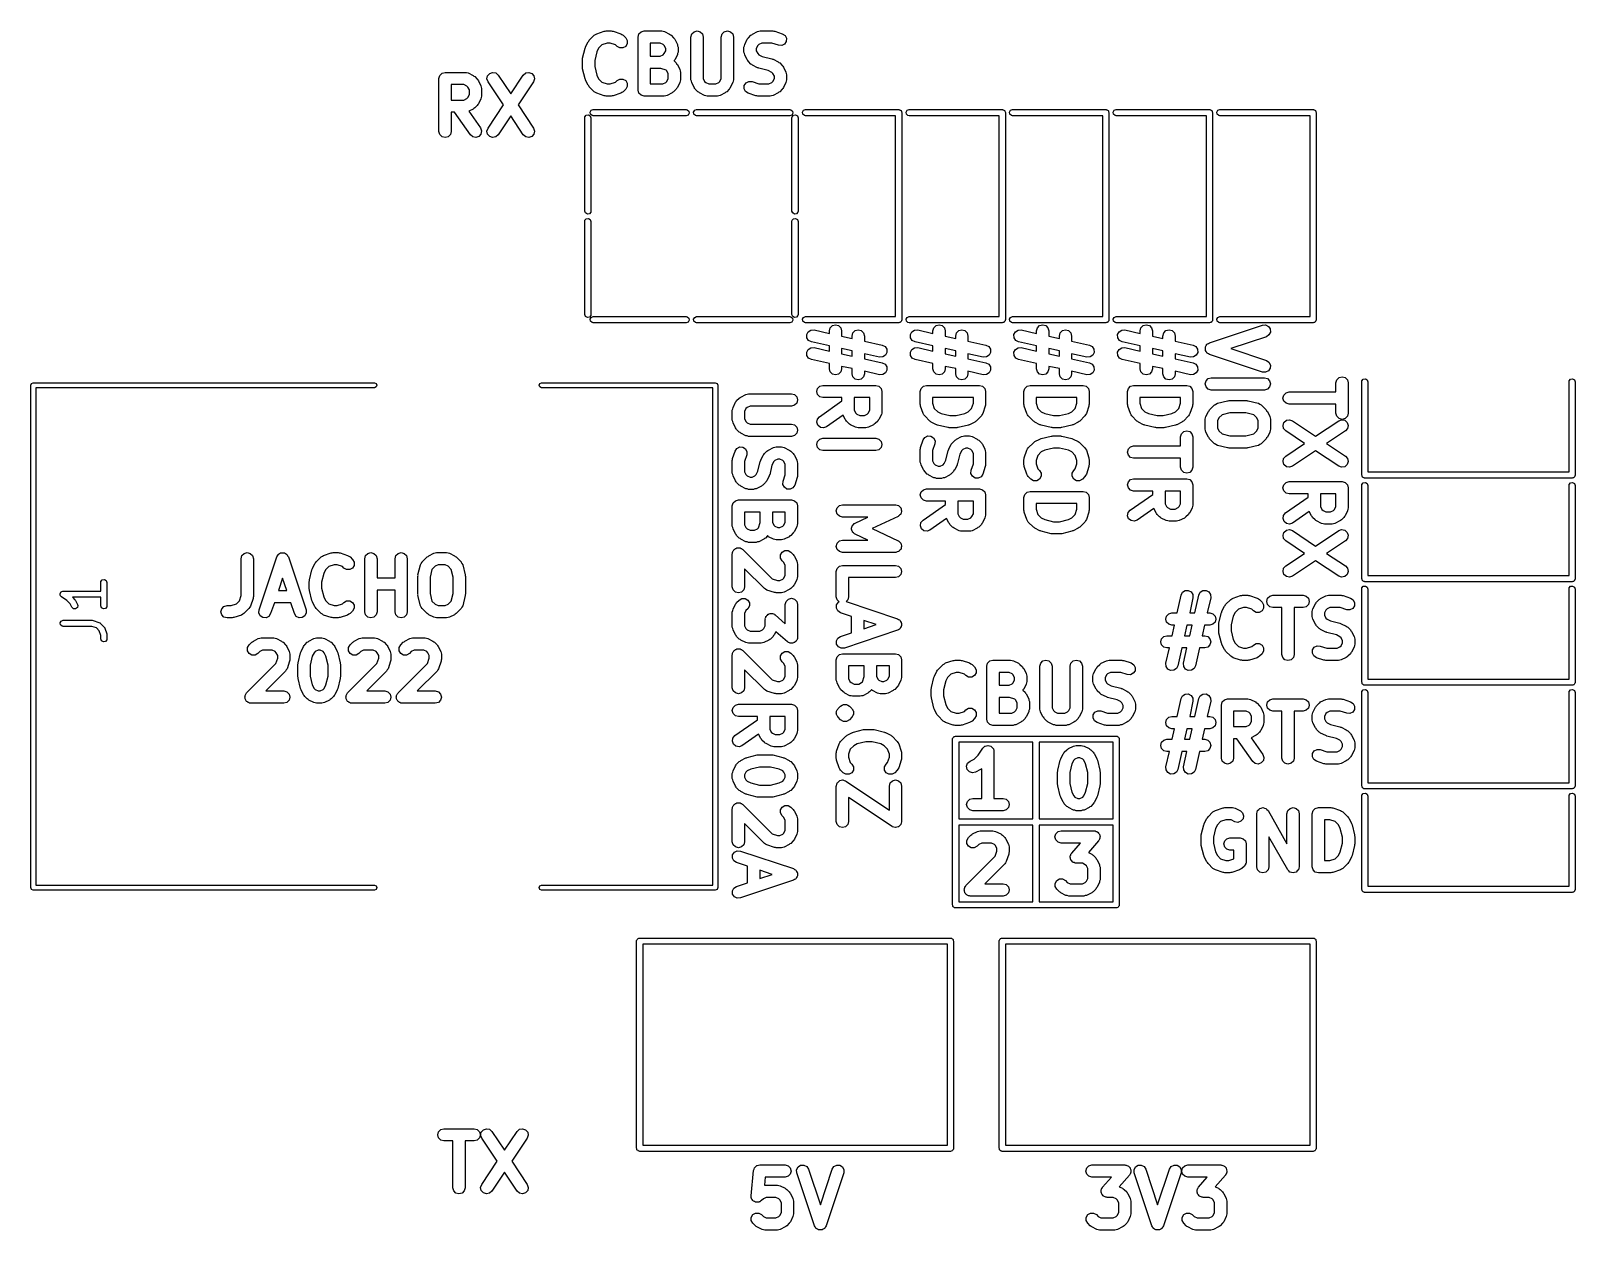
# Model space of a CAD drawing. Extents: x -0.19 to 1.3, y -0.18 to 0.98.
import ezdxf

# ---------------------------------------------------------------- set-up
doc = ezdxf.new("R2010")
doc.units = 0
doc.header["$MEASUREMENT"] = 0
doc.layers.add('BLACK', color=7, linetype='CONTINUOUS')

msp = doc.modelspace()

# ---------------------------------------------------------------- linework, layer by layer
at = {"layer": 'BLACK', "linetype": 'CONTINUOUS'}
for p, q in [((0.3502, 0.9684), (0.3509, 0.9691)), ((0.3509, 0.9691), (0.3514, 0.9699)), ((0.3514, 0.9699), (0.3562, 0.9748)), ((0.3562, 0.9748), (0.3574, 0.9754)), ((0.3574, 0.9754), (0.3585, 0.9762)), ((0.3585, 0.9762), (0.3658, 0.9786)), ((0.3658, 0.9786), (0.3668, 0.9787)), ((0.3668, 0.9787), (0.3677, 0.9789)), ((0.3677, 0.9789), (0.3726, 0.9789)), ((0.3726, 0.9789), (0.3735, 0.9787)), ((0.3735, 0.9787), (0.3745, 0.9786)), ((0.3745, 0.9786), (0.3818, 0.9762)), ((0.3818, 0.9762), (0.3829, 0.9754)), ((0.3829, 0.9754), (0.3841, 0.9748)), ((0.3841, 0.9748), (0.3865, 0.9723)), ((0.3865, 0.9723), (0.388, 0.9697)), ((0.388, 0.9697), (0.388, 0.9666)), ((0.3984, 0.973), (0.3992, 0.976)), ((0.3984, 0.9218), (0.3984, 0.973)), ((0.3992, 0.976), (0.4013, 0.9781)), ((0.4013, 0.9781), (0.4043, 0.9789)), ((0.4043, 0.9789), (0.4213, 0.9789)), ((0.4213, 0.9789), (0.4226, 0.9786)), ((0.4226, 0.9786), (0.424, 0.9783)), ((0.424, 0.9783), (0.4288, 0.9759)), ((0.4288, 0.9759), (0.4296, 0.9752)), ((0.4296, 0.9752), (0.4304, 0.9748)), ((0.4304, 0.9748), (0.4328, 0.9723)), ((0.4328, 0.9723), (0.4333, 0.9715)), ((0.4333, 0.9715), (0.4339, 0.9708)), ((0.4339, 0.9708), (0.4364, 0.9659)), ((0.4495, 0.973), (0.4503, 0.976)), ((0.4495, 0.9316), (0.4495, 0.973)), ((0.4503, 0.976), (0.4525, 0.9781)), ((0.4525, 0.9781), (0.4555, 0.9789)), ((0.4555, 0.9789), (0.4584, 0.9781)), ((0.4584, 0.9781), (0.4606, 0.976)), ((0.4606, 0.976), (0.4614, 0.973)), ((0.4614, 0.973), (0.4614, 0.933)), ((0.4788, 0.973), (0.4796, 0.976)), ((0.4788, 0.933), (0.4788, 0.973)), ((0.4796, 0.976), (0.4817, 0.9781)), ((0.4817, 0.9781), (0.4847, 0.9789)), ((0.4847, 0.9789), (0.4877, 0.9781)), ((0.4877, 0.9781), (0.4898, 0.976)), ((0.4898, 0.976), (0.4906, 0.973)), ((0.4906, 0.973), (0.4906, 0.9316)), ((0.5014, 0.9659), (0.5038, 0.9708)), ((0.5038, 0.9708), (0.5044, 0.9715)), ((0.5044, 0.9715), (0.5049, 0.9723)), ((0.5049, 0.9723), (0.5073, 0.9748)), ((0.5073, 0.9748), (0.5082, 0.9752)), ((0.5082, 0.9752), (0.5089, 0.9759)), ((0.5089, 0.9759), (0.5137, 0.9783)), ((0.5137, 0.9783), (0.5151, 0.9786)), ((0.5151, 0.9786), (0.5164, 0.9789)), ((0.5164, 0.9789), (0.5286, 0.9789)), ((0.5286, 0.9789), (0.5295, 0.9787)), ((0.5295, 0.9787), (0.5304, 0.9786)), ((0.5304, 0.9786), (0.5377, 0.9762)), ((0.5377, 0.9762), (0.5403, 0.9745)), ((0.5403, 0.9745), (0.5417, 0.9718)), ((0.5417, 0.9718), (0.5415, 0.9687)), ((0.3449, 0.9525), (0.3474, 0.9623)), ((0.3474, 0.9623), (0.3477, 0.9628)), ((0.3477, 0.9628), (0.3478, 0.9635)), ((0.3478, 0.9635), (0.3502, 0.9684)), ((0.3587, 0.9588), (0.3566, 0.9504)), ((0.3604, 0.9622), (0.3587, 0.9588)), ((0.3636, 0.9654), (0.3604, 0.9622)), ((0.3687, 0.9671), (0.3636, 0.9654)), ((0.3716, 0.9671), (0.3687, 0.9671)), ((0.3767, 0.9654), (0.3716, 0.9671)), ((0.3782, 0.964), (0.3767, 0.9654)), ((0.3808, 0.9624), (0.3782, 0.964)), ((0.3839, 0.9624), (0.3808, 0.9624)), ((0.3865, 0.964), (0.3839, 0.9624)), ((0.388, 0.9666), (0.3865, 0.964)), ((0.4102, 0.9671), (0.4102, 0.9546)), ((0.4199, 0.9671), (0.4102, 0.9671)), ((0.4102, 0.9546), (0.4199, 0.9546)), ((0.4227, 0.9657), (0.4199, 0.9671)), ((0.4199, 0.9546), (0.4227, 0.9559)), ((0.4238, 0.9647), (0.4227, 0.9657)), ((0.4227, 0.9559), (0.4238, 0.957)), ((0.4252, 0.9619), (0.4238, 0.9647)), ((0.4238, 0.957), (0.4252, 0.9598)), ((0.4252, 0.9598), (0.4252, 0.9619)), ((0.4364, 0.9558), (0.4339, 0.9509)), ((0.4364, 0.9659), (0.4366, 0.9646)), ((0.4366, 0.9571), (0.4364, 0.9558)), ((0.4366, 0.9646), (0.437, 0.9633)), ((0.437, 0.9584), (0.4366, 0.9571)), ((0.437, 0.9633), (0.437, 0.9584)), ((0.5007, 0.9633), (0.5011, 0.9646)), ((0.5007, 0.9584), (0.5007, 0.9633)), ((0.5011, 0.9571), (0.5007, 0.9584)), ((0.5011, 0.9646), (0.5014, 0.9659)), ((0.5014, 0.9558), (0.5011, 0.9571)), ((0.5038, 0.9509), (0.5014, 0.9558)), ((0.5139, 0.9647), (0.5125, 0.9619)), ((0.5125, 0.9619), (0.5125, 0.9598)), ((0.5125, 0.9598), (0.5139, 0.957)), ((0.515, 0.9657), (0.5139, 0.9647)), ((0.5139, 0.957), (0.515, 0.9559)), ((0.5178, 0.9671), (0.515, 0.9657)), ((0.515, 0.9559), (0.5184, 0.9542)), ((0.5276, 0.9671), (0.5178, 0.9671)), ((0.5184, 0.9542), (0.5276, 0.9519)), ((0.534, 0.965), (0.5276, 0.9671)), ((0.5371, 0.9648), (0.534, 0.965)), ((0.5398, 0.9662), (0.5371, 0.9648)), ((0.5415, 0.9687), (0.5398, 0.9662)), ((0.3447, 0.9511), (0.3449, 0.9518)), ((0.3447, 0.9438), (0.3447, 0.9511)), ((0.3449, 0.9431), (0.3447, 0.9438)), ((0.3449, 0.9518), (0.3449, 0.9525)), ((0.3449, 0.9423), (0.3449, 0.9431)), ((0.3474, 0.9326), (0.3449, 0.9423)), ((0.3566, 0.9504), (0.3566, 0.9445)), ((0.3566, 0.9445), (0.3587, 0.9361)), ((0.4102, 0.9427), (0.4102, 0.9278)), ((0.4204, 0.9427), (0.4102, 0.9427)), ((0.4255, 0.9411), (0.4204, 0.9427)), ((0.4262, 0.9403), (0.4255, 0.9411)), ((0.4276, 0.9375), (0.4262, 0.9403)), ((0.4333, 0.9502), (0.4332, 0.95)), ((0.4332, 0.95), (0.4353, 0.948)), ((0.4339, 0.9509), (0.4333, 0.9502)), ((0.4353, 0.948), (0.4357, 0.9471)), ((0.4357, 0.9471), (0.4364, 0.9464)), ((0.4364, 0.9464), (0.4388, 0.9415)), ((0.4388, 0.9415), (0.4391, 0.9402)), ((0.4391, 0.9402), (0.4394, 0.9389)), ((0.5044, 0.9502), (0.5038, 0.9509)), ((0.5049, 0.9494), (0.5044, 0.9502)), ((0.5073, 0.9469), (0.5049, 0.9494)), ((0.5082, 0.9464), (0.5073, 0.9469)), ((0.5089, 0.9458), (0.5082, 0.9464)), ((0.5137, 0.9434), (0.5089, 0.9458)), ((0.5144, 0.9432), (0.5137, 0.9434)), ((0.515, 0.9429), (0.5144, 0.9432)), ((0.5241, 0.9406), (0.515, 0.9429)), ((0.5275, 0.9389), (0.5241, 0.9406)), ((0.5276, 0.9519), (0.5281, 0.9516)), ((0.5281, 0.9516), (0.5288, 0.9515)), ((0.5288, 0.9515), (0.5336, 0.9491)), ((0.5336, 0.9491), (0.5344, 0.9484)), ((0.5344, 0.9484), (0.5352, 0.948)), ((0.5352, 0.948), (0.5376, 0.9455)), ((0.5376, 0.9455), (0.5381, 0.9447)), ((0.5381, 0.9447), (0.5387, 0.944)), ((0.5387, 0.944), (0.5412, 0.9391)), ((0.5412, 0.9391), (0.5414, 0.9378)), ((0.2063, 0.933), (0.2071, 0.936)), ((0.2063, 0.8818), (0.2063, 0.933)), ((0.2071, 0.936), (0.2093, 0.9381)), ((0.2093, 0.9381), (0.2122, 0.9389)), ((0.2122, 0.9389), (0.2317, 0.9389)), ((0.2181, 0.9271), (0.2181, 0.9121)), ((0.2303, 0.9271), (0.2181, 0.9271)), ((0.2331, 0.9257), (0.2303, 0.9271)), ((0.2317, 0.9389), (0.233, 0.9386)), ((0.233, 0.9386), (0.2344, 0.9383)), ((0.2342, 0.9247), (0.2331, 0.9257)), ((0.2356, 0.9219), (0.2342, 0.9247)), ((0.2344, 0.9383), (0.2392, 0.9359)), ((0.2392, 0.9359), (0.2399, 0.9352)), ((0.2399, 0.9352), (0.2408, 0.9348)), ((0.2408, 0.9348), (0.2432, 0.9323)), ((0.2432, 0.9323), (0.2437, 0.9315)), ((0.2437, 0.9315), (0.2443, 0.9308)), ((0.2443, 0.9308), (0.2468, 0.9259)), ((0.2468, 0.9259), (0.247, 0.9246)), ((0.247, 0.9246), (0.2474, 0.9233)), ((0.2526, 0.9326), (0.2532, 0.9356)), ((0.2536, 0.9298), (0.2526, 0.9326)), ((0.2532, 0.9356), (0.2553, 0.9379)), ((0.2685, 0.9074), (0.2536, 0.9298)), ((0.2553, 0.9379), (0.2581, 0.9389)), ((0.2581, 0.9389), (0.2611, 0.9383)), ((0.2611, 0.9383), (0.2634, 0.9363)), ((0.2634, 0.9363), (0.2756, 0.9181)), ((0.2756, 0.9181), (0.2877, 0.9363)), ((0.2976, 0.9298), (0.2827, 0.9074)), ((0.2877, 0.9363), (0.29, 0.9383)), ((0.29, 0.9383), (0.293, 0.9389)), ((0.293, 0.9389), (0.2959, 0.9379)), ((0.2959, 0.9379), (0.2979, 0.9356)), ((0.2985, 0.9326), (0.2976, 0.9298)), ((0.2979, 0.9356), (0.2985, 0.9326)), ((0.3477, 0.932), (0.3474, 0.9326)), ((0.3478, 0.9314), (0.3477, 0.932)), ((0.3502, 0.9265), (0.3478, 0.9314)), ((0.3509, 0.9258), (0.3502, 0.9265)), ((0.3514, 0.925), (0.3509, 0.9258)), ((0.3562, 0.9201), (0.3514, 0.925)), ((0.3587, 0.9361), (0.3604, 0.9327)), ((0.3604, 0.9327), (0.3636, 0.9294)), ((0.3636, 0.9294), (0.3687, 0.9278)), ((0.3687, 0.9278), (0.3716, 0.9278)), ((0.3716, 0.9278), (0.3767, 0.9294)), ((0.3767, 0.9294), (0.3782, 0.9309)), ((0.3782, 0.9309), (0.3808, 0.9324)), ((0.3808, 0.9324), (0.3839, 0.9324)), ((0.3839, 0.9324), (0.3865, 0.9309)), ((0.3865, 0.9309), (0.388, 0.9283)), ((0.388, 0.9252), (0.3865, 0.9225)), ((0.388, 0.9283), (0.388, 0.9252)), ((0.4102, 0.9278), (0.4224, 0.9278)), ((0.4224, 0.9278), (0.4251, 0.9291)), ((0.4251, 0.9291), (0.4262, 0.9302)), ((0.4262, 0.9302), (0.4276, 0.933)), ((0.4276, 0.933), (0.4276, 0.9375)), ((0.4388, 0.929), (0.4364, 0.9241)), ((0.4391, 0.9303), (0.4388, 0.929)), ((0.4394, 0.9316), (0.4391, 0.9303)), ((0.4394, 0.9389), (0.4394, 0.9316)), ((0.4499, 0.9303), (0.4495, 0.9316)), ((0.4502, 0.929), (0.4499, 0.9303)), ((0.4526, 0.9241), (0.4502, 0.929)), ((0.4614, 0.933), (0.4627, 0.9302)), ((0.4627, 0.9302), (0.4638, 0.9291)), ((0.4638, 0.9291), (0.4666, 0.9278)), ((0.4666, 0.9278), (0.4736, 0.9278)), ((0.4736, 0.9278), (0.4763, 0.9291)), ((0.4763, 0.9291), (0.4774, 0.9302)), ((0.4774, 0.9302), (0.4788, 0.933)), ((0.49, 0.929), (0.4875, 0.9241)), ((0.4903, 0.9303), (0.49, 0.929)), ((0.4906, 0.9316), (0.4903, 0.9303)), ((0.5008, 0.9231), (0.501, 0.9262)), ((0.501, 0.9262), (0.5027, 0.9287)), ((0.5027, 0.9287), (0.5055, 0.9301)), ((0.5055, 0.9301), (0.5085, 0.9299)), ((0.5085, 0.9299), (0.5149, 0.9278)), ((0.5149, 0.9278), (0.5247, 0.9278)), ((0.5247, 0.9278), (0.5275, 0.9291)), ((0.5286, 0.9378), (0.5275, 0.9389)), ((0.5275, 0.9291), (0.5286, 0.9302)), ((0.53, 0.9351), (0.5286, 0.9378)), ((0.5286, 0.9302), (0.53, 0.933)), ((0.53, 0.933), (0.53, 0.9351)), ((0.5412, 0.929), (0.5387, 0.9241)), ((0.5414, 0.9303), (0.5412, 0.929)), ((0.5414, 0.9378), (0.5418, 0.9365)), ((0.5418, 0.9316), (0.5414, 0.9303)), ((0.5418, 0.9365), (0.5418, 0.9316)), ((0.2181, 0.9121), (0.2303, 0.9121)), ((0.2303, 0.9121), (0.2331, 0.9135)), ((0.2331, 0.9135), (0.2342, 0.9146)), ((0.2342, 0.9146), (0.2356, 0.9174)), ((0.2356, 0.9174), (0.2356, 0.9219)), ((0.2468, 0.9133), (0.2443, 0.9085)), ((0.247, 0.9147), (0.2468, 0.9133)), ((0.2474, 0.916), (0.247, 0.9147)), ((0.2474, 0.9233), (0.2474, 0.916)), ((0.3574, 0.9194), (0.3562, 0.9201)), ((0.3585, 0.9187), (0.3574, 0.9194)), ((0.3658, 0.9162), (0.3585, 0.9187)), ((0.3668, 0.9162), (0.3658, 0.9162)), ((0.3677, 0.9159), (0.3668, 0.9162)), ((0.3726, 0.9159), (0.3677, 0.9159)), ((0.3735, 0.9162), (0.3726, 0.9159)), ((0.3745, 0.9162), (0.3735, 0.9162)), ((0.3818, 0.9187), (0.3745, 0.9162)), ((0.3829, 0.9194), (0.3818, 0.9187)), ((0.3841, 0.9201), (0.3829, 0.9194)), ((0.3865, 0.9225), (0.3841, 0.9201)), ((0.3992, 0.9189), (0.3984, 0.9218)), ((0.4013, 0.9167), (0.3992, 0.9189)), ((0.4043, 0.9159), (0.4013, 0.9167)), ((0.4238, 0.9159), (0.4043, 0.9159)), ((0.4251, 0.9163), (0.4238, 0.9159)), ((0.4264, 0.9166), (0.4251, 0.9163)), ((0.4313, 0.919), (0.4264, 0.9166)), ((0.432, 0.9196), (0.4313, 0.919)), ((0.4328, 0.9201), (0.432, 0.9196)), ((0.4353, 0.9225), (0.4328, 0.9201)), ((0.4357, 0.9234), (0.4353, 0.9225)), ((0.4364, 0.9241), (0.4357, 0.9234)), ((0.4532, 0.9234), (0.4526, 0.9241)), ((0.4537, 0.9225), (0.4532, 0.9234)), ((0.4562, 0.9201), (0.4537, 0.9225)), ((0.457, 0.9196), (0.4562, 0.9201)), ((0.4577, 0.919), (0.457, 0.9196)), ((0.4626, 0.9166), (0.4577, 0.919)), ((0.4639, 0.9163), (0.4626, 0.9166)), ((0.4652, 0.9159), (0.4639, 0.9163)), ((0.475, 0.9159), (0.4652, 0.9159)), ((0.4763, 0.9163), (0.475, 0.9159)), ((0.4776, 0.9166), (0.4763, 0.9163)), ((0.4825, 0.919), (0.4776, 0.9166)), ((0.4832, 0.9196), (0.4825, 0.919)), ((0.484, 0.9201), (0.4832, 0.9196)), ((0.4864, 0.9225), (0.484, 0.9201)), ((0.4869, 0.9234), (0.4864, 0.9225)), ((0.4875, 0.9241), (0.4869, 0.9234)), ((0.5022, 0.9204), (0.5008, 0.9231)), ((0.5048, 0.9187), (0.5022, 0.9204)), ((0.5121, 0.9162), (0.5048, 0.9187)), ((0.513, 0.9162), (0.5121, 0.9162)), ((0.5139, 0.9159), (0.513, 0.9162)), ((0.5261, 0.9159), (0.5139, 0.9159)), ((0.5274, 0.9163), (0.5261, 0.9159)), ((0.5288, 0.9166), (0.5274, 0.9163)), ((0.5336, 0.919), (0.5288, 0.9166)), ((0.5344, 0.9196), (0.5336, 0.919)), ((0.5352, 0.9201), (0.5344, 0.9196)), ((0.5376, 0.9225), (0.5352, 0.9201)), ((0.5381, 0.9234), (0.5376, 0.9225)), ((0.5387, 0.9241), (0.5381, 0.9234)), ((0.2213, 0.9003), (0.2181, 0.9003)), ((0.2181, 0.9003), (0.2181, 0.8818)), ((0.2366, 0.8785), (0.2213, 0.9003)), ((0.2392, 0.9034), (0.2351, 0.9013)), ((0.2351, 0.9013), (0.2463, 0.8852)), ((0.2399, 0.904), (0.2392, 0.9034)), ((0.2408, 0.9045), (0.2399, 0.904)), ((0.2432, 0.9069), (0.2408, 0.9045)), ((0.2437, 0.9077), (0.2432, 0.9069)), ((0.2443, 0.9085), (0.2437, 0.9077)), ((0.2536, 0.8851), (0.2685, 0.9074)), ((0.2756, 0.8968), (0.2634, 0.8786)), ((0.2877, 0.8786), (0.2756, 0.8968)), ((0.2827, 0.9074), (0.2976, 0.8851)), ((0.347, 0.895), (0.3472, 0.896)), ((0.347, 0.805), (0.347, 0.895)), ((0.3472, 0.896), (0.3485, 0.8976)), ((0.3485, 0.8976), (0.3505, 0.8979)), ((0.3505, 0.8979), (0.3523, 0.8969)), ((0.3521, 0.9005), (0.3531, 0.9023)), ((0.3524, 0.8985), (0.3521, 0.9005)), ((0.3523, 0.8969), (0.353, 0.895)), ((0.354, 0.8972), (0.3524, 0.8985)), ((0.353, 0.895), (0.353, 0.805)), ((0.3531, 0.9023), (0.355, 0.903)), ((0.355, 0.897), (0.354, 0.8972)), ((0.355, 0.903), (0.445, 0.903)), ((0.445, 0.897), (0.355, 0.897)), ((0.445, 0.903), (0.446, 0.9028)), ((0.4469, 0.8977), (0.445, 0.897)), ((0.446, 0.9028), (0.4476, 0.9015)), ((0.4479, 0.8995), (0.4469, 0.8977)), ((0.4476, 0.9015), (0.4479, 0.8995)), ((0.4521, 0.9005), (0.4531, 0.9023)), ((0.4524, 0.8985), (0.4521, 0.9005)), ((0.454, 0.8972), (0.4524, 0.8985)), ((0.4531, 0.9023), (0.455, 0.903)), ((0.455, 0.897), (0.454, 0.8972)), ((0.455, 0.903), (0.545, 0.903)), ((0.545, 0.897), (0.455, 0.897)), ((0.545, 0.903), (0.546, 0.9028)), ((0.5469, 0.8977), (0.545, 0.897)), ((0.546, 0.9028), (0.5476, 0.9015)), ((0.5479, 0.8995), (0.5469, 0.8977)), ((0.547, 0.895), (0.5472, 0.896)), ((0.547, 0.805), (0.547, 0.895)), ((0.5472, 0.896), (0.5485, 0.8976)), ((0.5476, 0.9015), (0.5479, 0.8995)), ((0.5485, 0.8976), (0.5505, 0.8979)), ((0.5505, 0.8979), (0.5523, 0.8969)), ((0.5523, 0.8969), (0.553, 0.895)), ((0.553, 0.895), (0.553, 0.805)), ((0.5571, 0.9005), (0.5581, 0.9023)), ((0.5574, 0.8985), (0.5571, 0.9005)), ((0.559, 0.8972), (0.5574, 0.8985)), ((0.5581, 0.9023), (0.56, 0.903)), ((0.56, 0.897), (0.559, 0.8972)), ((0.56, 0.903), (0.65, 0.903)), ((0.647, 0.897), (0.56, 0.897)), ((0.647, 0.703), (0.647, 0.897)), ((0.65, 0.903), (0.6504, 0.9029)), ((0.6504, 0.9029), (0.6505, 0.9029)), ((0.6505, 0.9029), (0.6506, 0.9028)), ((0.6506, 0.9028), (0.651, 0.9028)), ((0.651, 0.9028), (0.6516, 0.9023)), ((0.6516, 0.9023), (0.6523, 0.9019)), ((0.6523, 0.9019), (0.6524, 0.9016)), ((0.6524, 0.9016), (0.6526, 0.9015)), ((0.6526, 0.9015), (0.6527, 0.9007)), ((0.6527, 0.9007), (0.653, 0.9)), ((0.653, 0.9), (0.653, 0.7)), ((0.6571, 0.9005), (0.6581, 0.9023)), ((0.6574, 0.8985), (0.6571, 0.9005)), ((0.659, 0.8972), (0.6574, 0.8985)), ((0.6581, 0.9023), (0.66, 0.903)), ((0.66, 0.897), (0.659, 0.8972)), ((0.66, 0.903), (0.75, 0.903)), ((0.747, 0.897), (0.66, 0.897)), ((0.747, 0.703), (0.747, 0.897)), ((0.75, 0.903), (0.7504, 0.9029)), ((0.7504, 0.9029), (0.7505, 0.9029)), ((0.7505, 0.9029), (0.7506, 0.9028)), ((0.7506, 0.9028), (0.751, 0.9028)), ((0.751, 0.9028), (0.7516, 0.9023)), ((0.7516, 0.9023), (0.7523, 0.9019)), ((0.7523, 0.9019), (0.7524, 0.9016)), ((0.7524, 0.9016), (0.7526, 0.9015)), ((0.7526, 0.9015), (0.7527, 0.9007)), ((0.7527, 0.9007), (0.753, 0.9)), ((0.753, 0.9), (0.753, 0.7)), ((0.7571, 0.9005), (0.7581, 0.9023)), ((0.7574, 0.8985), (0.7571, 0.9005)), ((0.759, 0.8972), (0.7574, 0.8985)), ((0.7581, 0.9023), (0.76, 0.903)), ((0.76, 0.897), (0.759, 0.8972)), ((0.76, 0.903), (0.85, 0.903)), ((0.847, 0.897), (0.76, 0.897)), ((0.847, 0.703), (0.847, 0.897)), ((0.85, 0.903), (0.8504, 0.9029)), ((0.8504, 0.9029), (0.8505, 0.9029)), ((0.8505, 0.9029), (0.8506, 0.9028)), ((0.8506, 0.9028), (0.851, 0.9028)), ((0.851, 0.9028), (0.8516, 0.9023)), ((0.8516, 0.9023), (0.8523, 0.9019)), ((0.8523, 0.9019), (0.8524, 0.9016)), ((0.8524, 0.9016), (0.8526, 0.9015)), ((0.8526, 0.9015), (0.8527, 0.9007)), ((0.8527, 0.9007), (0.853, 0.9)), ((0.853, 0.9), (0.853, 0.7)), ((0.8571, 0.9005), (0.8581, 0.9023)), ((0.8574, 0.8985), (0.8571, 0.9005)), ((0.859, 0.8972), (0.8574, 0.8985)), ((0.8581, 0.9023), (0.86, 0.903)), ((0.86, 0.897), (0.859, 0.8972)), ((0.86, 0.903), (0.95, 0.903)), ((0.947, 0.897), (0.86, 0.897)), ((0.947, 0.703), (0.947, 0.897)), ((0.95, 0.903), (0.9504, 0.9029)), ((0.9504, 0.9029), (0.9505, 0.9029)), ((0.9505, 0.9029), (0.9506, 0.9028)), ((0.9506, 0.9028), (0.951, 0.9028)), ((0.951, 0.9028), (0.9516, 0.9023)), ((0.9516, 0.9023), (0.9523, 0.9019)), ((0.9523, 0.9019), (0.9524, 0.9016)), ((0.9524, 0.9016), (0.9526, 0.9015)), ((0.9526, 0.9015), (0.9527, 0.9007)), ((0.9527, 0.9007), (0.953, 0.9)), ((0.953, 0.9), (0.953, 0.7)), ((0.9571, 0.9005), (0.9581, 0.9023)), ((0.9574, 0.8985), (0.9571, 0.9005)), ((0.959, 0.8972), (0.9574, 0.8985)), ((0.9581, 0.9023), (0.96, 0.903)), ((0.96, 0.897), (0.959, 0.8972)), ((0.96, 0.903), (1.05, 0.903)), ((1.0471, 0.897), (0.96, 0.897)), ((1.0471, 0.703), (1.0471, 0.897)), ((1.05, 0.903), (1.0504, 0.9029)), ((1.0504, 0.9029), (1.0505, 0.9029)), ((1.0505, 0.9029), (1.0506, 0.9028)), ((1.0506, 0.9028), (1.051, 0.9028)), ((1.051, 0.9028), (1.0516, 0.9023)), ((1.0516, 0.9023), (1.0523, 0.9019)), ((1.0523, 0.9019), (1.0523, 0.9016)), ((1.0523, 0.9016), (1.0526, 0.9015)), ((1.0526, 0.9015), (1.0527, 0.9007)), ((1.0527, 0.9007), (1.053, 0.9)), ((1.053, 0.9), (1.053, 0.7)), ((0.2071, 0.8789), (0.2063, 0.8818)), ((0.2181, 0.8818), (0.2173, 0.8789)), ((0.2463, 0.8852), (0.2474, 0.8824)), ((0.2474, 0.8824), (0.2468, 0.8793)), ((0.2526, 0.8822), (0.2536, 0.8851)), ((0.2532, 0.8792), (0.2526, 0.8822)), ((0.2976, 0.8851), (0.2985, 0.8822)), ((0.2985, 0.8822), (0.2979, 0.8792)), ((0.2093, 0.8767), (0.2071, 0.8789)), ((0.2122, 0.8759), (0.2093, 0.8767)), ((0.2152, 0.8767), (0.2122, 0.8759)), ((0.2173, 0.8789), (0.2152, 0.8767)), ((0.239, 0.8765), (0.2366, 0.8785)), ((0.242, 0.876), (0.239, 0.8765)), ((0.2449, 0.877), (0.242, 0.876)), ((0.2468, 0.8793), (0.2449, 0.877)), ((0.2553, 0.8769), (0.2532, 0.8792)), ((0.2581, 0.876), (0.2553, 0.8769)), ((0.2611, 0.8766), (0.2581, 0.876)), ((0.2634, 0.8786), (0.2611, 0.8766)), ((0.29, 0.8766), (0.2877, 0.8786)), ((0.293, 0.876), (0.29, 0.8766)), ((0.2959, 0.8769), (0.293, 0.876)), ((0.2979, 0.8792), (0.2959, 0.8769)), ((0.3477, 0.8031), (0.347, 0.805)), ((0.353, 0.805), (0.3528, 0.804)), ((0.5477, 0.8031), (0.547, 0.805)), ((0.553, 0.805), (0.5528, 0.804)), ((0.347, 0.795), (0.3472, 0.796)), ((0.347, 0.705), (0.347, 0.795)), ((0.3472, 0.796), (0.3485, 0.7976)), ((0.3495, 0.8021), (0.3477, 0.8031)), ((0.3485, 0.7976), (0.3505, 0.7979)), ((0.3515, 0.8024), (0.3495, 0.8021)), ((0.3505, 0.7979), (0.3523, 0.7969)), ((0.3528, 0.804), (0.3515, 0.8024)), ((0.3523, 0.7969), (0.353, 0.795)), ((0.353, 0.795), (0.353, 0.705)), ((0.547, 0.795), (0.5472, 0.796)), ((0.547, 0.705), (0.547, 0.795)), ((0.5472, 0.796), (0.5485, 0.7976)), ((0.5495, 0.8021), (0.5477, 0.8031)), ((0.5485, 0.7976), (0.5505, 0.7979)), ((0.5515, 0.8024), (0.5495, 0.8021)), ((0.5505, 0.7979), (0.5523, 0.7969)), ((0.5528, 0.804), (0.5515, 0.8024)), ((0.5523, 0.7969), (0.553, 0.795)), ((0.553, 0.795), (0.553, 0.705)), ((0.3477, 0.7031), (0.347, 0.705)), ((0.3495, 0.7021), (0.3477, 0.7031)), ((0.3515, 0.7024), (0.3495, 0.7021)), ((0.3528, 0.704), (0.3515, 0.7024)), ((0.3521, 0.7005), (0.3531, 0.7023)), ((0.353, 0.705), (0.3528, 0.704)), ((0.3531, 0.7023), (0.355, 0.703)), ((0.355, 0.703), (0.445, 0.703)), ((0.445, 0.703), (0.446, 0.7028)), ((0.446, 0.7028), (0.4476, 0.7015)), ((0.4476, 0.7015), (0.4479, 0.6995)), ((0.4521, 0.7005), (0.4531, 0.7023)), ((0.4531, 0.7023), (0.455, 0.703)), ((0.455, 0.703), (0.545, 0.703)), ((0.545, 0.703), (0.546, 0.7028)), ((0.546, 0.7028), (0.5476, 0.7015)), ((0.5477, 0.7031), (0.547, 0.705)), ((0.5476, 0.7015), (0.5479, 0.6995)), ((0.5495, 0.7021), (0.5477, 0.7031)), ((0.5515, 0.7024), (0.5495, 0.7021)), ((0.5528, 0.704), (0.5515, 0.7024)), ((0.553, 0.705), (0.5528, 0.704)), ((0.5571, 0.7005), (0.5581, 0.7023)), ((0.5581, 0.7023), (0.56, 0.703)), ((0.56, 0.703), (0.647, 0.703)), ((0.6571, 0.7005), (0.6581, 0.7023)), ((0.6581, 0.7023), (0.66, 0.703)), ((0.66, 0.703), (0.747, 0.703)), ((0.7571, 0.7005), (0.7581, 0.7023)), ((0.7581, 0.7023), (0.76, 0.703)), ((0.76, 0.703), (0.847, 0.703)), ((0.8571, 0.7005), (0.8581, 0.7023)), ((0.8581, 0.7023), (0.86, 0.703)), ((0.86, 0.703), (0.947, 0.703)), ((0.9571, 0.7005), (0.9581, 0.7023)), ((0.9581, 0.7023), (0.96, 0.703)), ((0.96, 0.703), (1.0471, 0.703)), ((0.3524, 0.6985), (0.3521, 0.7005)), ((0.354, 0.6972), (0.3524, 0.6985)), ((0.355, 0.697), (0.354, 0.6972)), ((0.445, 0.697), (0.355, 0.697)), ((0.4469, 0.6977), (0.445, 0.697)), ((0.4479, 0.6995), (0.4469, 0.6977)), ((0.4524, 0.6985), (0.4521, 0.7005)), ((0.454, 0.6972), (0.4524, 0.6985)), ((0.455, 0.697), (0.454, 0.6972)), ((0.545, 0.697), (0.455, 0.697)), ((0.5469, 0.6977), (0.545, 0.697)), ((0.5479, 0.6995), (0.5469, 0.6977)), ((0.5574, 0.6985), (0.5571, 0.7005)), ((0.559, 0.6972), (0.5574, 0.6985)), ((0.56, 0.697), (0.559, 0.6972)), ((0.65, 0.697), (0.56, 0.697)), ((0.5613, 0.6856), (0.5627, 0.6883)), ((0.5627, 0.6883), (0.5653, 0.69)), ((0.5653, 0.69), (0.5684, 0.6901)), ((0.5684, 0.6901), (0.5831, 0.6868)), ((0.5831, 0.6892), (0.5839, 0.6922)), ((0.5831, 0.6868), (0.5831, 0.6892)), ((0.5839, 0.6922), (0.5861, 0.6943)), ((0.5861, 0.6943), (0.589, 0.6951)), ((0.589, 0.6951), (0.592, 0.6943)), ((0.592, 0.6943), (0.5941, 0.6922)), ((0.5941, 0.6922), (0.5949, 0.6892)), ((0.5949, 0.6892), (0.5949, 0.6842)), ((0.6051, 0.6843), (0.6059, 0.6873)), ((0.6059, 0.6873), (0.608, 0.6895)), ((0.608, 0.6895), (0.611, 0.6903)), ((0.611, 0.6903), (0.6139, 0.6895)), ((0.6139, 0.6895), (0.6161, 0.6873)), ((0.6161, 0.6873), (0.6169, 0.6843)), ((0.6507, 0.6973), (0.65, 0.697)), ((0.6515, 0.6974), (0.6507, 0.6973)), ((0.6516, 0.6976), (0.6515, 0.6974)), ((0.6519, 0.6977), (0.6516, 0.6976)), ((0.6523, 0.6984), (0.6519, 0.6977)), ((0.6528, 0.699), (0.6523, 0.6984)), ((0.6529, 0.6995), (0.6528, 0.6994)), ((0.6528, 0.6994), (0.6528, 0.699)), ((0.653, 0.7), (0.6529, 0.6996)), ((0.6529, 0.6996), (0.6529, 0.6995)), ((0.6574, 0.6985), (0.6571, 0.7005)), ((0.659, 0.6972), (0.6574, 0.6985)), ((0.66, 0.697), (0.659, 0.6972)), ((0.75, 0.697), (0.66, 0.697)), ((0.6613, 0.6856), (0.6627, 0.6883)), ((0.6627, 0.6883), (0.6653, 0.69)), ((0.6653, 0.69), (0.6684, 0.6901)), ((0.6684, 0.6901), (0.6831, 0.6868)), ((0.6831, 0.6892), (0.6839, 0.6922)), ((0.6831, 0.6868), (0.6831, 0.6892)), ((0.6839, 0.6922), (0.6861, 0.6943)), ((0.6861, 0.6943), (0.689, 0.6951)), ((0.689, 0.6951), (0.692, 0.6943)), ((0.692, 0.6943), (0.6941, 0.6922)), ((0.6941, 0.6922), (0.6949, 0.6892)), ((0.6949, 0.6892), (0.6949, 0.6842)), ((0.7051, 0.6843), (0.7059, 0.6873)), ((0.7059, 0.6873), (0.708, 0.6895)), ((0.708, 0.6895), (0.711, 0.6903)), ((0.711, 0.6903), (0.7139, 0.6895)), ((0.7139, 0.6895), (0.7161, 0.6873)), ((0.7161, 0.6873), (0.7169, 0.6843)), ((0.7507, 0.6973), (0.75, 0.697)), ((0.7515, 0.6974), (0.7507, 0.6973)), ((0.7516, 0.6976), (0.7515, 0.6974)), ((0.7519, 0.6977), (0.7516, 0.6976)), ((0.7523, 0.6984), (0.7519, 0.6977)), ((0.7528, 0.699), (0.7523, 0.6984)), ((0.7529, 0.6995), (0.7528, 0.6994)), ((0.7528, 0.6994), (0.7528, 0.699)), ((0.753, 0.7), (0.7529, 0.6996)), ((0.7529, 0.6996), (0.7529, 0.6995)), ((0.7574, 0.6985), (0.7571, 0.7005)), ((0.759, 0.6972), (0.7574, 0.6985)), ((0.76, 0.697), (0.759, 0.6972)), ((0.85, 0.697), (0.76, 0.697)), ((0.7613, 0.6856), (0.7627, 0.6883)), ((0.7627, 0.6883), (0.7653, 0.69)), ((0.7653, 0.69), (0.7684, 0.6901)), ((0.7684, 0.6901), (0.7831, 0.6868)), ((0.7831, 0.6892), (0.7839, 0.6922)), ((0.7831, 0.6868), (0.7831, 0.6892)), ((0.7839, 0.6922), (0.7861, 0.6943)), ((0.7861, 0.6943), (0.789, 0.6951)), ((0.789, 0.6951), (0.792, 0.6943)), ((0.792, 0.6943), (0.7941, 0.6922)), ((0.7941, 0.6922), (0.7949, 0.6892)), ((0.7949, 0.6892), (0.7949, 0.6842)), ((0.8051, 0.6843), (0.8059, 0.6873)), ((0.8059, 0.6873), (0.808, 0.6895)), ((0.808, 0.6895), (0.811, 0.6903)), ((0.811, 0.6903), (0.8139, 0.6895)), ((0.8139, 0.6895), (0.8161, 0.6873)), ((0.8161, 0.6873), (0.8169, 0.6843)), ((0.8507, 0.6973), (0.85, 0.697)), ((0.8515, 0.6974), (0.8507, 0.6973)), ((0.8516, 0.6976), (0.8515, 0.6974)), ((0.8519, 0.6977), (0.8516, 0.6976)), ((0.8523, 0.6984), (0.8519, 0.6977)), ((0.8528, 0.699), (0.8523, 0.6984)), ((0.8529, 0.6995), (0.8528, 0.6994)), ((0.8528, 0.6994), (0.8528, 0.699)), ((0.853, 0.7), (0.8529, 0.6996)), ((0.8529, 0.6996), (0.8529, 0.6995)), ((0.8574, 0.6985), (0.8571, 0.7005)), ((0.859, 0.6972), (0.8574, 0.6985)), ((0.86, 0.697), (0.859, 0.6972)), ((0.95, 0.697), (0.86, 0.697)), ((0.8613, 0.6856), (0.8627, 0.6883)), ((0.8627, 0.6883), (0.8653, 0.69)), ((0.8653, 0.69), (0.8684, 0.6901)), ((0.8684, 0.6901), (0.8831, 0.6868)), ((0.8831, 0.6892), (0.8839, 0.6922)), ((0.8831, 0.6868), (0.8831, 0.6892)), ((0.8839, 0.6922), (0.8861, 0.6943)), ((0.8861, 0.6943), (0.889, 0.6951)), ((0.889, 0.6951), (0.892, 0.6943)), ((0.892, 0.6943), (0.8941, 0.6922)), ((0.8941, 0.6922), (0.8949, 0.6892)), ((0.8949, 0.6892), (0.8949, 0.6842)), ((0.9051, 0.6843), (0.9059, 0.6873)), ((0.9059, 0.6873), (0.908, 0.6895)), ((0.908, 0.6895), (0.911, 0.6903)), ((0.911, 0.6903), (0.9139, 0.6895)), ((0.9139, 0.6895), (0.9161, 0.6873)), ((0.9161, 0.6873), (0.9169, 0.6843)), ((0.9507, 0.6973), (0.95, 0.697)), ((0.95, 0.6778), (1.0012, 0.6948)), ((0.9515, 0.6974), (0.9507, 0.6973)), ((0.9516, 0.6976), (0.9515, 0.6974)), ((0.9519, 0.6977), (0.9516, 0.6976)), ((0.9523, 0.6984), (0.9519, 0.6977)), ((0.9528, 0.699), (0.9523, 0.6984)), ((0.9529, 0.6995), (0.9528, 0.6994)), ((0.9528, 0.6994), (0.9528, 0.699)), ((0.953, 0.7), (0.9529, 0.6996)), ((0.9529, 0.6996), (0.9529, 0.6995)), ((0.9574, 0.6985), (0.9571, 0.7005)), ((0.959, 0.6972), (0.9574, 0.6985)), ((0.96, 0.697), (0.959, 0.6972)), ((1.05, 0.697), (0.96, 0.697)), ((1.0012, 0.6948), (1.0042, 0.695)), ((1.0042, 0.695), (1.007, 0.6936)), ((1.007, 0.6936), (1.0086, 0.6911)), ((1.0088, 0.688), (1.0074, 0.6853)), ((1.0086, 0.6911), (1.0088, 0.688)), ((1.0507, 0.6973), (1.05, 0.697)), ((1.0515, 0.6974), (1.0507, 0.6973)), ((1.0516, 0.6976), (1.0515, 0.6974)), ((1.0519, 0.6977), (1.0516, 0.6976)), ((1.0523, 0.6984), (1.0519, 0.6977)), ((1.0528, 0.699), (1.0523, 0.6984)), ((1.0529, 0.6995), (1.0528, 0.6994)), ((1.0528, 0.6994), (1.0528, 0.699)), ((1.053, 0.7), (1.0529, 0.6996)), ((1.0529, 0.6996), (1.0529, 0.6995)), ((0.5615, 0.6826), (0.5613, 0.6856)), ((0.5613, 0.6686), (0.5627, 0.6713)), ((0.5631, 0.68), (0.5615, 0.6826)), ((0.5627, 0.6713), (0.5653, 0.6729)), ((0.5658, 0.6786), (0.5631, 0.68)), ((0.5653, 0.6729), (0.5684, 0.6731)), ((0.5831, 0.6747), (0.5658, 0.6786)), ((0.5684, 0.6731), (0.5831, 0.6698)), ((0.5831, 0.6698), (0.5831, 0.6747)), ((0.5949, 0.6842), (0.6051, 0.682)), ((0.6051, 0.6699), (0.5949, 0.6721)), ((0.5949, 0.6721), (0.5949, 0.6671)), ((0.6051, 0.682), (0.6051, 0.6843)), ((0.6169, 0.6843), (0.6169, 0.6793)), ((0.6169, 0.6793), (0.6342, 0.6755)), ((0.6342, 0.6755), (0.6369, 0.6741)), ((0.6369, 0.6741), (0.6385, 0.6715)), ((0.6385, 0.6715), (0.6387, 0.6684)), ((0.6615, 0.6826), (0.6613, 0.6856)), ((0.6613, 0.6686), (0.6627, 0.6713)), ((0.6631, 0.68), (0.6615, 0.6826)), ((0.6627, 0.6713), (0.6653, 0.6729)), ((0.6658, 0.6786), (0.6631, 0.68)), ((0.6653, 0.6729), (0.6684, 0.6731)), ((0.6831, 0.6747), (0.6658, 0.6786)), ((0.6684, 0.6731), (0.6831, 0.6698)), ((0.6831, 0.6698), (0.6831, 0.6747)), ((0.6949, 0.6842), (0.7051, 0.682)), ((0.7051, 0.6699), (0.6949, 0.6721)), ((0.6949, 0.6721), (0.6949, 0.6671)), ((0.7051, 0.682), (0.7051, 0.6843)), ((0.7169, 0.6843), (0.7169, 0.6793)), ((0.7169, 0.6793), (0.7342, 0.6755)), ((0.7342, 0.6755), (0.7369, 0.6741)), ((0.7369, 0.6741), (0.7385, 0.6715)), ((0.7385, 0.6715), (0.7387, 0.6684)), ((0.7615, 0.6826), (0.7613, 0.6856)), ((0.7613, 0.6686), (0.7627, 0.6713)), ((0.7631, 0.68), (0.7615, 0.6826)), ((0.7627, 0.6713), (0.7653, 0.6729)), ((0.7658, 0.6786), (0.7631, 0.68)), ((0.7653, 0.6729), (0.7684, 0.6731)), ((0.7831, 0.6747), (0.7658, 0.6786)), ((0.7684, 0.6731), (0.7831, 0.6698)), ((0.7831, 0.6698), (0.7831, 0.6747)), ((0.7949, 0.6842), (0.8051, 0.682)), ((0.8051, 0.6699), (0.7949, 0.6721)), ((0.7949, 0.6721), (0.7949, 0.6671)), ((0.8051, 0.682), (0.8051, 0.6843)), ((0.8169, 0.6843), (0.8169, 0.6793)), ((0.8169, 0.6793), (0.8342, 0.6755)), ((0.8342, 0.6755), (0.8369, 0.6741)), ((0.8369, 0.6741), (0.8385, 0.6715)), ((0.8385, 0.6715), (0.8387, 0.6684)), ((0.8615, 0.6826), (0.8613, 0.6856)), ((0.8613, 0.6686), (0.8627, 0.6713)), ((0.8631, 0.68), (0.8615, 0.6826)), ((0.8627, 0.6713), (0.8653, 0.6729)), ((0.8658, 0.6786), (0.8631, 0.68)), ((0.8653, 0.6729), (0.8684, 0.6731)), ((0.8831, 0.6747), (0.8658, 0.6786)), ((0.8684, 0.6731), (0.8831, 0.6698)), ((0.8831, 0.6698), (0.8831, 0.6747)), ((0.8949, 0.6842), (0.9051, 0.682)), ((0.9051, 0.6699), (0.8949, 0.6721)), ((0.8949, 0.6721), (0.8949, 0.6671)), ((0.9051, 0.682), (0.9051, 0.6843)), ((0.9169, 0.6843), (0.9169, 0.6793)), ((0.9169, 0.6793), (0.9342, 0.6755)), ((0.9342, 0.6755), (0.9369, 0.6741)), ((0.9369, 0.6741), (0.9385, 0.6715)), ((0.9385, 0.6715), (0.9387, 0.6684)), ((0.9461, 0.6733), (0.9462, 0.6737)), ((0.9461, 0.6722), (0.9461, 0.6733)), ((0.9461, 0.671), (0.9461, 0.6722)), ((0.9462, 0.6707), (0.9461, 0.671)), ((0.9462, 0.674), (0.9469, 0.675)), ((0.9462, 0.6737), (0.9462, 0.674)), ((0.9469, 0.675), (0.9474, 0.6761)), ((0.9474, 0.6761), (0.9477, 0.6763)), ((0.9477, 0.6763), (0.9479, 0.6766)), ((0.9479, 0.6766), (0.949, 0.6771)), ((0.949, 0.6771), (0.95, 0.6778)), ((1.0049, 0.6836), (0.9705, 0.6722)), ((0.9705, 0.6722), (1.0049, 0.6607)), ((1.0074, 0.6853), (1.0049, 0.6836)), ((0.5615, 0.6655), (0.5613, 0.6686)), ((0.5631, 0.6629), (0.5615, 0.6655)), ((0.5658, 0.6615), (0.5631, 0.6629)), ((0.5831, 0.6577), (0.5658, 0.6615)), ((0.5831, 0.6527), (0.5831, 0.6577)), ((0.5949, 0.6671), (0.6051, 0.6649)), ((0.6051, 0.6649), (0.6051, 0.6699)), ((0.6316, 0.664), (0.6169, 0.6672)), ((0.6169, 0.6672), (0.6169, 0.6623)), ((0.6169, 0.6623), (0.6342, 0.6584)), ((0.6347, 0.6641), (0.6316, 0.664)), ((0.6342, 0.6584), (0.6369, 0.657)), ((0.6373, 0.6657), (0.6347, 0.6641)), ((0.6369, 0.657), (0.6385, 0.6544)), ((0.6387, 0.6684), (0.6373, 0.6657)), ((0.6615, 0.6655), (0.6613, 0.6686)), ((0.6631, 0.6629), (0.6615, 0.6655)), ((0.6658, 0.6615), (0.6631, 0.6629)), ((0.6831, 0.6577), (0.6658, 0.6615)), ((0.6831, 0.6527), (0.6831, 0.6577)), ((0.6949, 0.6671), (0.7051, 0.6649)), ((0.7051, 0.6649), (0.7051, 0.6699)), ((0.7316, 0.664), (0.7169, 0.6672)), ((0.7169, 0.6672), (0.7169, 0.6623)), ((0.7169, 0.6623), (0.7342, 0.6584)), ((0.7347, 0.6641), (0.7316, 0.664)), ((0.7342, 0.6584), (0.7369, 0.657)), ((0.7373, 0.6657), (0.7347, 0.6641)), ((0.7369, 0.657), (0.7385, 0.6544)), ((0.7387, 0.6684), (0.7373, 0.6657)), ((0.7615, 0.6655), (0.7613, 0.6686)), ((0.7631, 0.6629), (0.7615, 0.6655)), ((0.7658, 0.6615), (0.7631, 0.6629)), ((0.7831, 0.6577), (0.7658, 0.6615)), ((0.7831, 0.6527), (0.7831, 0.6577)), ((0.7949, 0.6671), (0.8051, 0.6649)), ((0.8051, 0.6649), (0.8051, 0.6699)), ((0.8316, 0.664), (0.8169, 0.6672)), ((0.8169, 0.6672), (0.8169, 0.6623)), ((0.8169, 0.6623), (0.8342, 0.6584)), ((0.8347, 0.6641), (0.8316, 0.664)), ((0.8342, 0.6584), (0.8369, 0.657)), ((0.8373, 0.6657), (0.8347, 0.6641)), ((0.8369, 0.657), (0.8385, 0.6544)), ((0.8387, 0.6684), (0.8373, 0.6657)), ((0.8615, 0.6655), (0.8613, 0.6686)), ((0.8631, 0.6629), (0.8615, 0.6655)), ((0.8658, 0.6615), (0.8631, 0.6629)), ((0.8831, 0.6577), (0.8658, 0.6615)), ((0.8831, 0.6527), (0.8831, 0.6577)), ((0.8949, 0.6671), (0.9051, 0.6649)), ((0.9051, 0.6649), (0.9051, 0.6699)), ((0.9316, 0.664), (0.9169, 0.6672)), ((0.9169, 0.6672), (0.9169, 0.6623)), ((0.9169, 0.6623), (0.9342, 0.6584)), ((0.9347, 0.6641), (0.9316, 0.664)), ((0.9342, 0.6584), (0.9369, 0.657)), ((0.9373, 0.6657), (0.9347, 0.6641)), ((0.9369, 0.657), (0.9385, 0.6544)), ((0.9387, 0.6684), (0.9373, 0.6657)), ((0.9462, 0.6703), (0.9462, 0.6707)), ((0.9469, 0.6693), (0.9462, 0.6703)), ((0.9474, 0.6682), (0.9469, 0.6693)), ((0.9477, 0.668), (0.9474, 0.6682)), ((0.9479, 0.6677), (0.9477, 0.668)), ((0.949, 0.6672), (0.9479, 0.6677)), ((0.95, 0.6666), (0.949, 0.6672)), ((1.0012, 0.6495), (0.95, 0.6666)), ((1.0049, 0.6607), (1.0074, 0.659)), ((1.0074, 0.659), (1.0088, 0.6563)), ((1.0088, 0.6563), (1.0086, 0.6532)), ((0.5839, 0.6497), (0.5831, 0.6527)), ((0.5861, 0.6475), (0.5839, 0.6497)), ((0.589, 0.6468), (0.5861, 0.6475)), ((0.592, 0.6475), (0.589, 0.6468)), ((0.5941, 0.6497), (0.592, 0.6475)), ((0.5949, 0.6527), (0.5941, 0.6497)), ((0.6051, 0.6528), (0.5949, 0.655)), ((0.5949, 0.655), (0.5949, 0.6527)), ((0.6051, 0.6478), (0.6051, 0.6528)), ((0.6059, 0.6448), (0.6051, 0.6478)), ((0.608, 0.6427), (0.6059, 0.6448)), ((0.611, 0.6419), (0.608, 0.6427)), ((0.6139, 0.6427), (0.611, 0.6419)), ((0.6161, 0.6448), (0.6139, 0.6427)), ((0.6169, 0.6478), (0.6161, 0.6448)), ((0.6316, 0.6469), (0.6169, 0.6502)), ((0.6169, 0.6502), (0.6169, 0.6478)), ((0.6347, 0.647), (0.6316, 0.6469)), ((0.6373, 0.6487), (0.6347, 0.647)), ((0.6387, 0.6514), (0.6373, 0.6487)), ((0.6385, 0.6544), (0.6387, 0.6514)), ((0.6839, 0.6497), (0.6831, 0.6527)), ((0.6861, 0.6475), (0.6839, 0.6497)), ((0.689, 0.6468), (0.6861, 0.6475)), ((0.692, 0.6475), (0.689, 0.6468)), ((0.6941, 0.6497), (0.692, 0.6475)), ((0.6949, 0.6527), (0.6941, 0.6497)), ((0.7051, 0.6528), (0.6949, 0.655)), ((0.6949, 0.655), (0.6949, 0.6527)), ((0.7051, 0.6478), (0.7051, 0.6528)), ((0.7059, 0.6448), (0.7051, 0.6478)), ((0.708, 0.6427), (0.7059, 0.6448)), ((0.711, 0.6419), (0.708, 0.6427)), ((0.7139, 0.6427), (0.711, 0.6419)), ((0.7161, 0.6448), (0.7139, 0.6427)), ((0.7169, 0.6478), (0.7161, 0.6448)), ((0.7316, 0.6469), (0.7169, 0.6502)), ((0.7169, 0.6502), (0.7169, 0.6478)), ((0.7347, 0.647), (0.7316, 0.6469)), ((0.7373, 0.6487), (0.7347, 0.647)), ((0.7387, 0.6514), (0.7373, 0.6487)), ((0.7385, 0.6544), (0.7387, 0.6514)), ((0.7839, 0.6497), (0.7831, 0.6527)), ((0.7861, 0.6475), (0.7839, 0.6497)), ((0.789, 0.6468), (0.7861, 0.6475)), ((0.792, 0.6475), (0.789, 0.6468)), ((0.7941, 0.6497), (0.792, 0.6475)), ((0.7949, 0.6527), (0.7941, 0.6497)), ((0.8051, 0.6528), (0.7949, 0.655)), ((0.7949, 0.655), (0.7949, 0.6527)), ((0.8051, 0.6478), (0.8051, 0.6528)), ((0.8059, 0.6448), (0.8051, 0.6478)), ((0.808, 0.6427), (0.8059, 0.6448)), ((0.811, 0.6419), (0.808, 0.6427)), ((0.8139, 0.6427), (0.811, 0.6419)), ((0.8161, 0.6448), (0.8139, 0.6427)), ((0.8169, 0.6478), (0.8161, 0.6448)), ((0.8316, 0.6469), (0.8169, 0.6502)), ((0.8169, 0.6502), (0.8169, 0.6478)), ((0.8347, 0.647), (0.8316, 0.6469)), ((0.8373, 0.6487), (0.8347, 0.647)), ((0.8387, 0.6514), (0.8373, 0.6487)), ((0.8385, 0.6544), (0.8387, 0.6514)), ((0.8839, 0.6497), (0.8831, 0.6527)), ((0.8861, 0.6475), (0.8839, 0.6497)), ((0.889, 0.6468), (0.8861, 0.6475)), ((0.892, 0.6475), (0.889, 0.6468)), ((0.8941, 0.6497), (0.892, 0.6475)), ((0.8949, 0.6527), (0.8941, 0.6497)), ((0.9051, 0.6528), (0.8949, 0.655)), ((0.8949, 0.655), (0.8949, 0.6527)), ((0.9051, 0.6478), (0.9051, 0.6528)), ((0.9059, 0.6448), (0.9051, 0.6478)), ((0.908, 0.6427), (0.9059, 0.6448)), ((0.911, 0.6419), (0.908, 0.6427)), ((0.9139, 0.6427), (0.911, 0.6419)), ((0.9161, 0.6448), (0.9139, 0.6427)), ((0.9169, 0.6478), (0.9161, 0.6448)), ((0.9316, 0.6469), (0.9169, 0.6502)), ((0.9169, 0.6502), (0.9169, 0.6478)), ((0.9347, 0.647), (0.9316, 0.6469)), ((0.9373, 0.6487), (0.9347, 0.647)), ((0.9387, 0.6514), (0.9373, 0.6487)), ((0.9385, 0.6544), (0.9387, 0.6514)), ((0.9459, 0.638), (0.9467, 0.641)), ((0.9467, 0.641), (0.9489, 0.6432)), ((0.9489, 0.6432), (0.9518, 0.6439)), ((0.9518, 0.6439), (1.003, 0.6439)), ((1.0042, 0.6493), (1.0012, 0.6495)), ((1.003, 0.6439), (1.006, 0.6432)), ((1.007, 0.6507), (1.0042, 0.6493)), ((1.006, 0.6432), (1.0081, 0.641)), ((1.0086, 0.6532), (1.007, 0.6507)), ((1.0081, 0.641), (1.0089, 0.638)), ((1.0721, 0.639), (1.0729, 0.6419)), ((1.0729, 0.6419), (1.0751, 0.6441)), ((1.0751, 0.6441), (1.078, 0.6449)), ((1.078, 0.6449), (1.081, 0.6441)), ((1.081, 0.6441), (1.0831, 0.6419)), ((1.0831, 0.6419), (1.0839, 0.639)), ((1.0971, 0.64), (1.0972, 0.641)), ((1.0972, 0.641), (1.0985, 0.6426)), ((1.0985, 0.6426), (1.1005, 0.6429)), ((1.1005, 0.6429), (1.1023, 0.6419)), ((1.1023, 0.6419), (1.103, 0.64)), ((1.2971, 0.64), (1.2972, 0.641)), ((1.2972, 0.641), (1.2985, 0.6426)), ((1.2985, 0.6426), (1.3005, 0.6429)), ((1.3005, 0.6429), (1.3023, 0.6419)), ((1.3023, 0.6419), (1.303, 0.64)), ((-0.1876, 0.6367), (-0.1869, 0.6384)), ((-0.1876, 0.1517), (-0.1876, 0.6367)), ((-0.1869, 0.6384), (-0.1853, 0.6391)), ((-0.1853, 0.6391), (0.1439, 0.6391)), ((0.1439, 0.6344), (-0.1829, 0.6344)), ((-0.1829, 0.6344), (-0.1829, 0.1541)), ((0.1439, 0.6391), (0.1455, 0.6384)), ((0.1455, 0.6351), (0.1439, 0.6344)), ((0.1455, 0.6384), (0.1462, 0.6367)), ((0.1462, 0.6367), (0.1455, 0.6351)), ((0.3029, 0.6367), (0.3036, 0.6384)), ((0.3036, 0.6351), (0.3029, 0.6367)), ((0.3036, 0.6384), (0.3053, 0.6391)), ((0.3053, 0.6344), (0.3036, 0.6351)), ((0.3053, 0.6391), (0.473, 0.6391)), ((0.4706, 0.6344), (0.3053, 0.6344)), ((0.4706, 0.1541), (0.4706, 0.6344)), ((0.473, 0.6391), (0.4747, 0.6384)), ((0.4747, 0.6384), (0.4754, 0.6367)), ((0.4754, 0.6367), (0.4754, 0.1517)), ((0.4976, 0.6254), (0.5025, 0.6278)), ((0.5025, 0.6278), (0.5038, 0.6281)), ((0.5038, 0.6281), (0.5051, 0.6285)), ((0.5051, 0.6285), (0.5465, 0.6285)), ((0.5465, 0.6285), (0.5495, 0.6277)), ((0.5495, 0.6277), (0.5516, 0.6255)), ((0.5709, 0.6307), (0.5717, 0.6337)), ((0.5717, 0.6278), (0.5709, 0.6307)), ((0.5717, 0.6337), (0.5739, 0.6358)), ((0.5739, 0.6256), (0.5717, 0.6278)), ((0.5739, 0.6358), (0.5768, 0.6366)), ((0.5768, 0.6366), (0.628, 0.6366)), ((0.628, 0.6366), (0.631, 0.6358)), ((0.631, 0.6358), (0.6331, 0.6337)), ((0.6331, 0.6337), (0.6339, 0.6307)), ((0.6339, 0.6307), (0.6339, 0.6112)), ((0.6709, 0.6307), (0.6717, 0.6337)), ((0.6709, 0.6185), (0.6709, 0.6307)), ((0.6717, 0.6337), (0.6739, 0.6358)), ((0.6739, 0.6358), (0.6768, 0.6366)), ((0.6768, 0.6366), (0.728, 0.6366)), ((0.728, 0.6366), (0.731, 0.6358)), ((0.731, 0.6358), (0.7331, 0.6337)), ((0.7331, 0.6337), (0.7339, 0.6307)), ((0.7339, 0.6307), (0.7339, 0.6185)), ((0.7709, 0.6307), (0.7717, 0.6337)), ((0.7709, 0.6185), (0.7709, 0.6307)), ((0.7717, 0.6337), (0.7739, 0.6358)), ((0.7739, 0.6358), (0.7768, 0.6366)), ((0.7768, 0.6366), (0.828, 0.6366)), ((0.828, 0.6366), (0.831, 0.6358)), ((0.831, 0.6358), (0.8331, 0.6337)), ((0.8331, 0.6337), (0.8339, 0.6307)), ((0.8339, 0.6307), (0.8339, 0.6185)), ((0.8709, 0.6307), (0.8717, 0.6337)), ((0.8709, 0.6185), (0.8709, 0.6307)), ((0.8717, 0.6337), (0.8739, 0.6358)), ((0.8739, 0.6358), (0.8768, 0.6366)), ((0.8768, 0.6366), (0.928, 0.6366)), ((0.928, 0.6366), (0.931, 0.6358)), ((0.931, 0.6358), (0.9331, 0.6337)), ((0.9331, 0.6337), (0.9339, 0.6307)), ((0.9339, 0.6307), (0.9339, 0.6185)), ((0.9467, 0.6351), (0.9459, 0.638)), ((0.9489, 0.6329), (0.9467, 0.6351)), ((0.9518, 0.6321), (0.9489, 0.6329)), ((1.003, 0.6321), (0.9518, 0.6321)), ((1.006, 0.6329), (1.003, 0.6321)), ((1.0081, 0.6351), (1.006, 0.6329)), ((1.0089, 0.638), (1.0081, 0.6351)), ((1.0209, 0.6244), (1.0217, 0.6273)), ((1.0217, 0.6273), (1.0239, 0.6295)), ((1.0239, 0.6295), (1.0269, 0.6303)), ((1.0269, 0.6303), (1.0721, 0.6303)), ((1.0721, 0.6303), (1.0721, 0.639)), ((1.0839, 0.639), (1.0839, 0.6097)), ((1.0971, 0.55), (1.0971, 0.64)), ((1.103, 0.64), (1.103, 0.553)), ((1.2971, 0.553), (1.2971, 0.64)), ((1.303, 0.64), (1.303, 0.55)), ((0.4894, 0.6128), (0.4898, 0.6141)), ((0.4894, 0.6031), (0.4894, 0.6128)), ((0.4898, 0.6141), (0.4901, 0.6154)), ((0.4901, 0.6154), (0.4925, 0.6203)), ((0.4925, 0.6203), (0.4931, 0.621)), ((0.4931, 0.621), (0.4936, 0.6219)), ((0.4936, 0.6219), (0.496, 0.6243)), ((0.496, 0.6243), (0.4969, 0.6248)), ((0.4969, 0.6248), (0.4976, 0.6254)), ((0.5026, 0.6142), (0.5013, 0.6114)), ((0.5013, 0.6114), (0.5013, 0.6045)), ((0.5037, 0.6153), (0.5026, 0.6142)), ((0.5065, 0.6166), (0.5037, 0.6153)), ((0.5465, 0.6166), (0.5065, 0.6166)), ((0.5495, 0.6174), (0.5465, 0.6166)), ((0.5516, 0.6196), (0.5495, 0.6174)), ((0.5516, 0.6255), (0.5524, 0.6226)), ((0.5524, 0.6226), (0.5516, 0.6196)), ((0.5735, 0.6063), (0.5953, 0.6216)), ((0.5768, 0.6248), (0.5739, 0.6256)), ((0.5953, 0.6248), (0.5768, 0.6248)), ((0.5953, 0.6216), (0.5953, 0.6248)), ((0.6071, 0.6248), (0.6071, 0.6126)), ((0.6221, 0.6248), (0.6071, 0.6248)), ((0.6071, 0.6126), (0.6085, 0.6099)), ((0.6207, 0.6099), (0.6221, 0.6126)), ((0.6221, 0.6126), (0.6221, 0.6248)), ((0.6339, 0.6112), (0.6336, 0.6099)), ((0.6712, 0.6176), (0.6709, 0.6185)), ((0.6712, 0.6167), (0.6712, 0.6176)), ((0.6737, 0.6094), (0.6712, 0.6167)), ((0.6828, 0.6248), (0.6828, 0.6195)), ((0.7221, 0.6248), (0.6828, 0.6248)), ((0.6828, 0.6195), (0.6844, 0.6144)), ((0.6844, 0.6144), (0.6877, 0.6112)), ((0.6877, 0.6112), (0.6911, 0.6095)), ((0.7138, 0.6095), (0.7172, 0.6112)), ((0.7172, 0.6112), (0.7204, 0.6144)), ((0.7204, 0.6144), (0.7221, 0.6195)), ((0.7221, 0.6195), (0.7221, 0.6248)), ((0.7336, 0.6167), (0.7312, 0.6094)), ((0.7337, 0.6176), (0.7336, 0.6167)), ((0.7339, 0.6185), (0.7337, 0.6176)), ((0.7712, 0.6176), (0.7709, 0.6185)), ((0.7712, 0.6167), (0.7712, 0.6176)), ((0.7737, 0.6094), (0.7712, 0.6167)), ((0.7828, 0.6248), (0.7828, 0.6195)), ((0.8221, 0.6248), (0.7828, 0.6248)), ((0.7828, 0.6195), (0.7844, 0.6144)), ((0.7844, 0.6144), (0.7877, 0.6112)), ((0.7877, 0.6112), (0.7911, 0.6095)), ((0.8138, 0.6095), (0.8172, 0.6112)), ((0.8172, 0.6112), (0.8204, 0.6144)), ((0.8204, 0.6144), (0.8221, 0.6195)), ((0.8221, 0.6195), (0.8221, 0.6248)), ((0.8336, 0.6167), (0.8312, 0.6094)), ((0.8337, 0.6176), (0.8336, 0.6167)), ((0.8339, 0.6185), (0.8337, 0.6176)), ((0.8712, 0.6176), (0.8709, 0.6185)), ((0.8712, 0.6167), (0.8712, 0.6176)), ((0.8737, 0.6094), (0.8712, 0.6167)), ((0.8828, 0.6248), (0.8828, 0.6195)), ((0.9221, 0.6248), (0.8828, 0.6248)), ((0.8828, 0.6195), (0.8844, 0.6144)), ((0.8844, 0.6144), (0.8877, 0.6112)), ((0.8877, 0.6112), (0.8911, 0.6095)), ((0.9138, 0.6095), (0.9172, 0.6112)), ((0.9172, 0.6112), (0.9204, 0.6144)), ((0.9204, 0.6144), (0.9221, 0.6195)), ((0.9221, 0.6195), (0.9221, 0.6248)), ((0.9336, 0.6167), (0.9312, 0.6094)), ((0.9337, 0.6176), (0.9336, 0.6167)), ((0.9339, 0.6185), (0.9337, 0.6176)), ((0.9466, 0.6066), (0.949, 0.6114)), ((0.949, 0.6114), (0.9496, 0.6121)), ((0.9496, 0.6121), (0.9501, 0.613)), ((0.9501, 0.613), (0.955, 0.6178)), ((0.955, 0.6178), (0.955, 0.6179)), ((0.955, 0.6179), (0.9551, 0.6179)), ((0.9551, 0.6179), (0.9563, 0.6186)), ((0.9563, 0.6186), (0.9576, 0.6194)), ((0.9576, 0.6194), (0.9577, 0.6194)), ((0.9577, 0.6194), (0.9675, 0.6218)), ((0.9577, 0.6194), (0.9577, 0.6194)), ((0.9675, 0.6218), (0.9682, 0.6218)), ((0.9682, 0.6218), (0.9689, 0.622)), ((0.9689, 0.622), (0.986, 0.622)), ((0.986, 0.622), (0.9867, 0.6218)), ((0.9867, 0.6218), (0.9874, 0.6218)), ((0.9874, 0.6218), (0.9971, 0.6194)), ((0.9971, 0.6194), (0.9972, 0.6194)), ((0.9972, 0.6194), (0.9972, 0.6194)), ((0.9972, 0.6194), (0.9985, 0.6186)), ((0.9985, 0.6186), (0.9998, 0.6179)), ((0.9998, 0.6179), (0.9998, 0.6179)), ((0.9998, 0.6179), (0.9999, 0.6178)), ((0.9999, 0.6178), (1.0048, 0.613)), ((1.0048, 0.613), (1.0052, 0.6121)), ((1.0052, 0.6121), (1.0059, 0.6114)), ((1.0059, 0.6114), (1.0083, 0.6066)), ((1.0217, 0.6214), (1.0209, 0.6244)), ((1.0239, 0.6193), (1.0217, 0.6214)), ((1.0269, 0.6185), (1.0239, 0.6193)), ((1.0721, 0.6185), (1.0269, 0.6185)), ((1.0721, 0.6097), (1.0721, 0.6185)), ((0.4898, 0.6017), (0.4894, 0.6031)), ((0.4901, 0.6004), (0.4898, 0.6017)), ((0.4925, 0.5955), (0.4901, 0.6004)), ((0.5013, 0.6045), (0.5026, 0.6017)), ((0.5026, 0.6017), (0.5037, 0.6006)), ((0.5037, 0.6006), (0.5065, 0.5992)), ((0.5065, 0.5992), (0.5465, 0.5992)), ((0.5465, 0.5992), (0.5495, 0.5984)), ((0.5495, 0.5984), (0.5516, 0.5963)), ((0.5516, 0.5963), (0.5524, 0.5933)), ((0.571, 0.601), (0.5715, 0.604)), ((0.572, 0.5981), (0.571, 0.601)), ((0.5715, 0.604), (0.5735, 0.6063)), ((0.5744, 0.5961), (0.572, 0.5981)), ((0.5802, 0.5966), (0.5774, 0.5956)), ((0.5963, 0.6079), (0.5802, 0.5966)), ((0.5984, 0.6037), (0.5963, 0.6079)), ((0.599, 0.603), (0.5984, 0.6037)), ((0.5995, 0.6022), (0.599, 0.603)), ((0.6019, 0.5997), (0.5995, 0.6022)), ((0.6027, 0.5993), (0.6019, 0.5997)), ((0.6035, 0.5986), (0.6027, 0.5993)), ((0.6083, 0.5962), (0.6035, 0.5986)), ((0.6085, 0.6099), (0.6096, 0.6088)), ((0.6096, 0.6088), (0.6124, 0.6074)), ((0.6124, 0.6074), (0.6169, 0.6074)), ((0.6169, 0.6074), (0.6197, 0.6088)), ((0.6197, 0.6088), (0.6207, 0.6099)), ((0.6258, 0.5986), (0.6209, 0.5962)), ((0.6265, 0.5993), (0.6258, 0.5986)), ((0.6273, 0.5997), (0.6265, 0.5993)), ((0.6298, 0.6022), (0.6273, 0.5997)), ((0.6302, 0.603), (0.6298, 0.6022)), ((0.6309, 0.6037), (0.6302, 0.603)), ((0.6333, 0.6086), (0.6309, 0.6037)), ((0.6336, 0.6099), (0.6333, 0.6086)), ((0.6744, 0.6082), (0.6737, 0.6094)), ((0.6751, 0.6071), (0.6744, 0.6082)), ((0.68, 0.6022), (0.6751, 0.6071)), ((0.6808, 0.6017), (0.68, 0.6022)), ((0.6815, 0.6011), (0.6808, 0.6017)), ((0.6864, 0.5986), (0.6815, 0.6011)), ((0.687, 0.5985), (0.6864, 0.5986)), ((0.6876, 0.5982), (0.687, 0.5985)), ((0.6973, 0.5958), (0.6876, 0.5982)), ((0.6911, 0.6095), (0.6995, 0.6074)), ((0.6995, 0.6074), (0.7054, 0.6074)), ((0.7054, 0.6074), (0.7138, 0.6095)), ((0.7173, 0.5982), (0.7075, 0.5958)), ((0.7178, 0.5985), (0.7173, 0.5982)), ((0.7185, 0.5986), (0.7178, 0.5985)), ((0.7234, 0.6011), (0.7185, 0.5986)), ((0.7241, 0.6017), (0.7234, 0.6011)), ((0.7249, 0.6022), (0.7241, 0.6017)), ((0.7298, 0.6071), (0.7249, 0.6022)), ((0.7304, 0.6082), (0.7298, 0.6071)), ((0.7312, 0.6094), (0.7304, 0.6082)), ((0.7744, 0.6082), (0.7737, 0.6094)), ((0.7751, 0.6071), (0.7744, 0.6082)), ((0.78, 0.6022), (0.7751, 0.6071)), ((0.7808, 0.6017), (0.78, 0.6022)), ((0.7815, 0.6011), (0.7808, 0.6017)), ((0.7864, 0.5986), (0.7815, 0.6011)), ((0.787, 0.5985), (0.7864, 0.5986)), ((0.7876, 0.5982), (0.787, 0.5985)), ((0.7973, 0.5958), (0.7876, 0.5982)), ((0.7911, 0.6095), (0.7995, 0.6074)), ((0.7995, 0.6074), (0.8054, 0.6074)), ((0.8054, 0.6074), (0.8138, 0.6095)), ((0.8173, 0.5982), (0.8075, 0.5958)), ((0.8178, 0.5985), (0.8173, 0.5982)), ((0.8185, 0.5986), (0.8178, 0.5985)), ((0.8234, 0.6011), (0.8185, 0.5986)), ((0.8241, 0.6017), (0.8234, 0.6011)), ((0.8249, 0.6022), (0.8241, 0.6017)), ((0.8298, 0.6071), (0.8249, 0.6022)), ((0.8304, 0.6082), (0.8298, 0.6071)), ((0.8312, 0.6094), (0.8304, 0.6082)), ((0.8744, 0.6082), (0.8737, 0.6094)), ((0.8751, 0.6071), (0.8744, 0.6082)), ((0.88, 0.6022), (0.8751, 0.6071)), ((0.8808, 0.6017), (0.88, 0.6022)), ((0.8815, 0.6011), (0.8808, 0.6017)), ((0.8864, 0.5986), (0.8815, 0.6011)), ((0.887, 0.5985), (0.8864, 0.5986)), ((0.8876, 0.5982), (0.887, 0.5985)), ((0.8973, 0.5958), (0.8876, 0.5982)), ((0.8911, 0.6095), (0.8995, 0.6074)), ((0.8995, 0.6074), (0.9054, 0.6074)), ((0.9054, 0.6074), (0.9138, 0.6095)), ((0.9173, 0.5982), (0.9075, 0.5958)), ((0.9178, 0.5985), (0.9173, 0.5982)), ((0.9185, 0.5986), (0.9178, 0.5985)), ((0.9234, 0.6011), (0.9185, 0.5986)), ((0.9241, 0.6017), (0.9234, 0.6011)), ((0.9249, 0.6022), (0.9241, 0.6017)), ((0.9298, 0.6071), (0.9249, 0.6022)), ((0.9304, 0.6082), (0.9298, 0.6071)), ((0.9312, 0.6094), (0.9304, 0.6082)), ((0.9459, 0.6039), (0.9463, 0.6052)), ((0.9459, 0.5942), (0.9459, 0.6039)), ((0.9463, 0.6052), (0.9466, 0.6066)), ((0.9591, 0.6053), (0.9578, 0.6025)), ((0.9578, 0.6025), (0.9578, 0.5956)), ((0.9622, 0.6083), (0.9591, 0.6053)), ((0.9696, 0.6102), (0.9622, 0.6083)), ((0.9852, 0.6102), (0.9696, 0.6102)), ((0.9927, 0.6083), (0.9852, 0.6102)), ((0.9957, 0.6053), (0.9927, 0.6083)), ((0.9971, 0.6025), (0.9957, 0.6053)), ((0.9971, 0.5956), (0.9971, 0.6025)), ((1.0083, 0.6066), (1.0086, 0.6052)), ((1.0086, 0.6052), (1.0089, 0.6039)), ((1.0089, 0.6039), (1.0089, 0.5942)), ((1.021, 0.5979), (1.0219, 0.6008)), ((1.0215, 0.5949), (1.021, 0.5979)), ((1.0219, 0.6008), (1.0242, 0.6029)), ((1.0242, 0.6029), (1.0272, 0.6035)), ((1.0272, 0.6035), (1.0301, 0.6025)), ((1.0301, 0.6025), (1.0524, 0.5876)), ((1.0524, 0.5876), (1.0748, 0.6025)), ((1.0729, 0.6068), (1.0721, 0.6097)), ((1.0751, 0.6046), (1.0729, 0.6068)), ((1.0748, 0.6025), (1.0776, 0.6035)), ((1.078, 0.6038), (1.0751, 0.6046)), ((1.0776, 0.6035), (1.0807, 0.6029)), ((1.081, 0.6046), (1.078, 0.6038)), ((1.0807, 0.6029), (1.0829, 0.6008)), ((1.0831, 0.6068), (1.081, 0.6046)), ((1.0829, 0.6008), (1.0839, 0.5979)), ((1.0839, 0.6097), (1.0831, 0.6068)), ((1.0839, 0.5979), (1.0833, 0.5949)), ((0.4931, 0.5948), (0.4925, 0.5955)), ((0.4936, 0.594), (0.4931, 0.5948)), ((0.496, 0.5916), (0.4936, 0.594)), ((0.4969, 0.5911), (0.496, 0.5916)), ((0.4976, 0.5905), (0.4969, 0.5911)), ((0.5025, 0.588), (0.4976, 0.5905)), ((0.5038, 0.5878), (0.5025, 0.588)), ((0.5051, 0.5874), (0.5038, 0.5878)), ((0.5465, 0.5874), (0.5051, 0.5874)), ((0.5495, 0.5882), (0.5465, 0.5874)), ((0.5516, 0.5904), (0.5495, 0.5882)), ((0.5524, 0.5933), (0.5516, 0.5904)), ((0.5709, 0.5795), (0.5717, 0.5825)), ((0.5717, 0.5825), (0.5739, 0.5847)), ((0.5739, 0.5847), (0.5768, 0.5855)), ((0.5774, 0.5956), (0.5744, 0.5961)), ((0.5768, 0.5855), (0.628, 0.5855)), ((0.6097, 0.5959), (0.6083, 0.5962)), ((0.611, 0.5956), (0.6097, 0.5959)), ((0.6183, 0.5956), (0.611, 0.5956)), ((0.6196, 0.5959), (0.6183, 0.5956)), ((0.6209, 0.5962), (0.6196, 0.5959)), ((0.628, 0.5855), (0.631, 0.5847)), ((0.631, 0.5847), (0.6331, 0.5825)), ((0.6331, 0.5825), (0.6339, 0.5795)), ((0.6712, 0.5765), (0.6737, 0.5839)), ((0.6737, 0.5839), (0.6754, 0.5864)), ((0.6754, 0.5864), (0.6781, 0.5878)), ((0.6781, 0.5878), (0.6812, 0.5876)), ((0.6812, 0.5876), (0.6837, 0.5859)), ((0.6837, 0.5859), (0.6851, 0.5832)), ((0.6851, 0.5832), (0.6849, 0.5801)), ((0.6981, 0.5958), (0.6973, 0.5958)), ((0.6988, 0.5956), (0.6981, 0.5958)), ((0.7061, 0.5956), (0.6988, 0.5956)), ((0.7019, 0.5813), (0.7044, 0.5837)), ((0.7044, 0.5837), (0.7052, 0.5842)), ((0.7052, 0.5842), (0.7059, 0.5848)), ((0.7059, 0.5848), (0.7108, 0.5873)), ((0.7068, 0.5958), (0.7061, 0.5956)), ((0.7075, 0.5958), (0.7068, 0.5958)), ((0.7108, 0.5873), (0.7121, 0.5875)), ((0.7121, 0.5875), (0.7134, 0.5879)), ((0.7134, 0.5879), (0.7183, 0.5879)), ((0.7183, 0.5879), (0.7196, 0.5875)), ((0.7196, 0.5875), (0.7209, 0.5873)), ((0.7209, 0.5873), (0.7258, 0.5848)), ((0.7258, 0.5848), (0.7265, 0.5842)), ((0.7265, 0.5842), (0.7273, 0.5837)), ((0.7273, 0.5837), (0.7298, 0.5813)), ((0.78, 0.5813), (0.7808, 0.5818)), ((0.7808, 0.5818), (0.7815, 0.5824)), ((0.7815, 0.5824), (0.7864, 0.5848)), ((0.7864, 0.5848), (0.787, 0.585)), ((0.787, 0.585), (0.7876, 0.5853)), ((0.7876, 0.5853), (0.7973, 0.5877)), ((0.7981, 0.5958), (0.7973, 0.5958)), ((0.7973, 0.5877), (0.7981, 0.5877)), ((0.7988, 0.5956), (0.7981, 0.5958)), ((0.7981, 0.5877), (0.7988, 0.5879)), ((0.8061, 0.5956), (0.7988, 0.5956)), ((0.7988, 0.5879), (0.8061, 0.5879)), ((0.8068, 0.5958), (0.8061, 0.5956)), ((0.8061, 0.5879), (0.8068, 0.5877)), ((0.8075, 0.5958), (0.8068, 0.5958)), ((0.8068, 0.5877), (0.8075, 0.5877)), ((0.8075, 0.5877), (0.8173, 0.5853)), ((0.8173, 0.5853), (0.8178, 0.585)), ((0.8178, 0.585), (0.8185, 0.5848)), ((0.8185, 0.5848), (0.8234, 0.5824)), ((0.8234, 0.5824), (0.8241, 0.5818)), ((0.8241, 0.5818), (0.8249, 0.5813)), ((0.8981, 0.5958), (0.8973, 0.5958)), ((0.8988, 0.5956), (0.8981, 0.5958)), ((0.9061, 0.5956), (0.8988, 0.5956)), ((0.9068, 0.5958), (0.9061, 0.5956)), ((0.9075, 0.5958), (0.9068, 0.5958)), ((0.9221, 0.5869), (0.9229, 0.5898)), ((0.9221, 0.5781), (0.9221, 0.5869)), ((0.9229, 0.5898), (0.9251, 0.592)), ((0.9251, 0.592), (0.928, 0.5928)), ((0.928, 0.5928), (0.931, 0.592)), ((0.931, 0.592), (0.9331, 0.5898)), ((0.9331, 0.5898), (0.9339, 0.5869)), ((0.9339, 0.5869), (0.9339, 0.5576)), ((0.9463, 0.5929), (0.9459, 0.5942)), ((0.9466, 0.5915), (0.9463, 0.5929)), ((0.949, 0.5867), (0.9466, 0.5915)), ((0.9496, 0.5859), (0.949, 0.5867)), ((0.9501, 0.5851), (0.9496, 0.5859)), ((0.955, 0.5802), (0.9501, 0.5851)), ((0.9578, 0.5956), (0.9591, 0.5928)), ((0.9591, 0.5928), (0.9622, 0.5898)), ((0.9622, 0.5898), (0.9696, 0.5879)), ((0.9696, 0.5879), (0.9852, 0.5879)), ((0.9852, 0.5879), (0.9927, 0.5898)), ((0.9927, 0.5898), (0.9957, 0.5928)), ((0.9957, 0.5928), (0.9971, 0.5956)), ((1.0048, 0.5851), (0.9999, 0.5802)), ((1.0052, 0.5859), (1.0048, 0.5851)), ((1.0059, 0.5867), (1.0052, 0.5859)), ((1.0083, 0.5915), (1.0059, 0.5867)), ((1.0086, 0.5929), (1.0083, 0.5915)), ((1.0089, 0.5942), (1.0086, 0.5929)), ((1.0236, 0.5926), (1.0215, 0.5949)), ((1.0418, 0.5805), (1.0236, 0.5926)), ((1.0813, 0.5926), (1.0631, 0.5805)), ((1.0833, 0.5949), (1.0813, 0.5926)), ((0.4897, 0.5659), (0.4922, 0.5732)), ((0.4922, 0.5732), (0.4939, 0.5758)), ((0.4939, 0.5758), (0.4966, 0.5772)), ((0.4966, 0.5772), (0.4997, 0.577)), ((0.4997, 0.577), (0.5022, 0.5753)), ((0.5034, 0.5695), (0.5013, 0.5631)), ((0.5022, 0.5753), (0.5036, 0.5726)), ((0.5036, 0.5726), (0.5034, 0.5695)), ((0.5169, 0.5643), (0.5193, 0.5691)), ((0.5193, 0.5691), (0.5199, 0.5698)), ((0.5199, 0.5698), (0.5204, 0.5707)), ((0.5204, 0.5707), (0.5229, 0.5731)), ((0.5229, 0.5731), (0.5237, 0.5736)), ((0.5237, 0.5736), (0.5244, 0.5742)), ((0.5244, 0.5742), (0.5293, 0.5767)), ((0.5293, 0.5767), (0.5306, 0.5769)), ((0.5306, 0.5769), (0.5319, 0.5773)), ((0.5319, 0.5773), (0.5368, 0.5773)), ((0.5368, 0.5773), (0.5381, 0.5769)), ((0.5381, 0.5769), (0.5394, 0.5767)), ((0.5394, 0.5767), (0.5443, 0.5742)), ((0.5443, 0.5742), (0.545, 0.5736)), ((0.545, 0.5736), (0.5458, 0.5731)), ((0.5458, 0.5731), (0.5483, 0.5707)), ((0.5483, 0.5707), (0.5487, 0.5698)), ((0.5487, 0.5698), (0.5494, 0.5691)), ((0.5494, 0.5691), (0.5518, 0.5643)), ((0.5717, 0.5766), (0.5709, 0.5795)), ((0.5739, 0.5744), (0.5717, 0.5766)), ((0.5768, 0.5736), (0.5739, 0.5744)), ((0.628, 0.5736), (0.5768, 0.5736)), ((0.631, 0.5744), (0.628, 0.5736)), ((0.6331, 0.5766), (0.631, 0.5744)), ((0.6339, 0.5795), (0.6331, 0.5766)), ((0.6709, 0.5747), (0.6712, 0.5756)), ((0.6709, 0.5625), (0.6709, 0.5747)), ((0.6712, 0.5756), (0.6712, 0.5765)), ((0.6849, 0.5801), (0.6828, 0.5737)), ((0.6828, 0.5737), (0.6828, 0.5639)), ((0.6956, 0.5645), (0.6979, 0.5737)), ((0.6979, 0.5737), (0.6982, 0.5742)), ((0.6982, 0.5742), (0.6984, 0.5749)), ((0.6984, 0.5749), (0.7008, 0.5797)), ((0.7008, 0.5797), (0.7014, 0.5805)), ((0.7014, 0.5805), (0.7019, 0.5813)), ((0.7092, 0.5702), (0.7069, 0.5611)), ((0.7109, 0.5736), (0.7092, 0.5702)), ((0.712, 0.5747), (0.7109, 0.5736)), ((0.7148, 0.5761), (0.712, 0.5747)), ((0.7169, 0.5761), (0.7148, 0.5761)), ((0.7197, 0.5747), (0.7169, 0.5761)), ((0.7207, 0.5736), (0.7197, 0.5747)), ((0.7221, 0.5708), (0.7207, 0.5736)), ((0.7221, 0.561), (0.7221, 0.5708)), ((0.7298, 0.5813), (0.7302, 0.5805)), ((0.7302, 0.5805), (0.7309, 0.5797)), ((0.7309, 0.5797), (0.7333, 0.5749)), ((0.7333, 0.5749), (0.7336, 0.5735)), ((0.7336, 0.5735), (0.7339, 0.5722)), ((0.7339, 0.5722), (0.7339, 0.56)), ((0.7712, 0.5668), (0.7737, 0.5741)), ((0.7712, 0.5658), (0.7712, 0.5668)), ((0.7737, 0.5741), (0.7744, 0.5752)), ((0.7744, 0.5752), (0.7751, 0.5764)), ((0.7751, 0.5764), (0.78, 0.5813)), ((0.7844, 0.569), (0.7828, 0.564)), ((0.7877, 0.5723), (0.7844, 0.569)), ((0.7911, 0.574), (0.7877, 0.5723)), ((0.7995, 0.5761), (0.7911, 0.574)), ((0.8054, 0.5761), (0.7995, 0.5761)), ((0.8138, 0.574), (0.8054, 0.5761)), ((0.8172, 0.5723), (0.8138, 0.574)), ((0.8204, 0.569), (0.8172, 0.5723)), ((0.8221, 0.564), (0.8204, 0.569)), ((0.8249, 0.5813), (0.8298, 0.5764)), ((0.8298, 0.5764), (0.8304, 0.5752)), ((0.8304, 0.5752), (0.8312, 0.5741)), ((0.8312, 0.5741), (0.8336, 0.5668)), ((0.8336, 0.5668), (0.8337, 0.5658)), ((0.8709, 0.5722), (0.8717, 0.5752)), ((0.8717, 0.5693), (0.8709, 0.5722)), ((0.8717, 0.5752), (0.8739, 0.5773)), ((0.8739, 0.5671), (0.8717, 0.5693)), ((0.8739, 0.5773), (0.8768, 0.5781)), ((0.8768, 0.5663), (0.8739, 0.5671)), ((0.8768, 0.5781), (0.9221, 0.5781)), ((0.9551, 0.5802), (0.955, 0.5802)), ((0.955, 0.5802), (0.955, 0.5802)), ((0.9563, 0.5795), (0.9551, 0.5802)), ((0.9576, 0.5787), (0.9563, 0.5795)), ((0.9577, 0.5787), (0.9576, 0.5787)), ((0.9675, 0.5763), (0.9577, 0.5787)), ((0.9577, 0.5787), (0.9577, 0.5787)), ((0.9682, 0.5763), (0.9675, 0.5763)), ((0.9689, 0.5761), (0.9682, 0.5763)), ((0.986, 0.5761), (0.9689, 0.5761)), ((0.9867, 0.5763), (0.986, 0.5761)), ((0.9874, 0.5763), (0.9867, 0.5763)), ((0.9971, 0.5787), (0.9874, 0.5763)), ((0.9972, 0.5787), (0.9971, 0.5787)), ((0.9985, 0.5795), (0.9972, 0.5787)), ((0.9972, 0.5787), (0.9972, 0.5787)), ((0.9998, 0.5802), (0.9985, 0.5795)), ((0.9999, 0.5802), (0.9998, 0.5802)), ((0.9998, 0.5802), (0.9998, 0.5802)), ((1.0215, 0.5661), (1.0236, 0.5684)), ((1.0236, 0.5684), (1.0418, 0.5805)), ((1.0524, 0.5734), (1.0301, 0.5585)), ((1.0748, 0.5585), (1.0524, 0.5734)), ((1.0631, 0.5805), (1.0813, 0.5684)), ((1.0813, 0.5684), (1.0833, 0.5661)), ((0.4894, 0.5641), (0.4897, 0.565)), ((0.4894, 0.5519), (0.4894, 0.5641)), ((0.4898, 0.5506), (0.4894, 0.5519)), ((0.4897, 0.565), (0.4897, 0.5659)), ((0.5013, 0.5631), (0.5013, 0.5533)), ((0.5013, 0.5533), (0.5026, 0.5505)), ((0.5124, 0.5505), (0.5142, 0.5539)), ((0.5142, 0.5539), (0.5164, 0.5631)), ((0.5164, 0.5631), (0.5167, 0.5636)), ((0.5167, 0.5636), (0.5169, 0.5643)), ((0.5277, 0.5596), (0.5255, 0.5504)), ((0.5294, 0.563), (0.5277, 0.5596)), ((0.5305, 0.5641), (0.5294, 0.563)), ((0.5333, 0.5655), (0.5305, 0.5641)), ((0.5354, 0.5655), (0.5333, 0.5655)), ((0.5382, 0.5641), (0.5354, 0.5655)), ((0.5392, 0.563), (0.5382, 0.5641)), ((0.5406, 0.5602), (0.5392, 0.563)), ((0.5406, 0.5504), (0.5406, 0.5602)), ((0.5518, 0.5643), (0.5521, 0.5629)), ((0.5521, 0.5629), (0.5524, 0.5616)), ((0.5524, 0.5616), (0.5524, 0.5494)), ((0.6713, 0.5612), (0.6709, 0.5625)), ((0.6716, 0.5598), (0.6713, 0.5612)), ((0.674, 0.555), (0.6716, 0.5598)), ((0.6746, 0.5543), (0.674, 0.555)), ((0.6751, 0.5534), (0.6746, 0.5543)), ((0.6775, 0.551), (0.6751, 0.5534)), ((0.6828, 0.5639), (0.6841, 0.5611)), ((0.6841, 0.5611), (0.6852, 0.56)), ((0.6852, 0.56), (0.688, 0.5586)), ((0.688, 0.5586), (0.6901, 0.5586)), ((0.6901, 0.5586), (0.6928, 0.56)), ((0.6928, 0.56), (0.6939, 0.5611)), ((0.6939, 0.5611), (0.6956, 0.5645)), ((0.703, 0.5534), (0.7005, 0.551)), ((0.7034, 0.5543), (0.703, 0.5534)), ((0.7041, 0.555), (0.7034, 0.5543)), ((0.7065, 0.5598), (0.7041, 0.555)), ((0.7066, 0.5605), (0.7065, 0.5598)), ((0.7069, 0.5611), (0.7066, 0.5605)), ((0.7198, 0.5516), (0.72, 0.5546)), ((0.7212, 0.5488), (0.7198, 0.5516)), ((0.72, 0.5546), (0.7221, 0.561)), ((0.7336, 0.5582), (0.7312, 0.5509)), ((0.7337, 0.5591), (0.7336, 0.5582)), ((0.7339, 0.56), (0.7337, 0.5591)), ((0.7709, 0.5649), (0.7712, 0.5658)), ((0.7709, 0.56), (0.7709, 0.5649)), ((0.7712, 0.5591), (0.7709, 0.56)), ((0.7712, 0.5582), (0.7712, 0.5591)), ((0.7737, 0.5509), (0.7712, 0.5582)), ((0.7828, 0.564), (0.7828, 0.561)), ((0.7828, 0.561), (0.7844, 0.5559)), ((0.7844, 0.5559), (0.7859, 0.5545)), ((0.7859, 0.5545), (0.7874, 0.5518)), ((0.7874, 0.5518), (0.7874, 0.5488)), ((0.8174, 0.5518), (0.819, 0.5545)), ((0.8174, 0.5488), (0.8174, 0.5518)), ((0.819, 0.5545), (0.8204, 0.5559)), ((0.8204, 0.5559), (0.8221, 0.561)), ((0.8221, 0.561), (0.8221, 0.564)), ((0.8336, 0.5582), (0.8312, 0.5509)), ((0.8337, 0.5591), (0.8336, 0.5582)), ((0.8337, 0.5658), (0.8339, 0.5649)), ((0.8339, 0.56), (0.8337, 0.5591)), ((0.8339, 0.5649), (0.8339, 0.56)), ((0.9221, 0.5663), (0.8768, 0.5663)), ((0.9221, 0.5576), (0.9221, 0.5663)), ((0.9229, 0.5547), (0.9221, 0.5576)), ((0.9251, 0.5525), (0.9229, 0.5547)), ((0.928, 0.5517), (0.9251, 0.5525)), ((0.931, 0.5525), (0.928, 0.5517)), ((0.9331, 0.5547), (0.931, 0.5525)), ((0.9339, 0.5576), (0.9331, 0.5547)), ((1.021, 0.5631), (1.0215, 0.5661)), ((1.0219, 0.5602), (1.021, 0.5631)), ((1.0242, 0.5581), (1.0219, 0.5602)), ((1.0272, 0.5575), (1.0242, 0.5581)), ((1.0301, 0.5585), (1.0272, 0.5575)), ((1.0776, 0.5575), (1.0748, 0.5585)), ((1.0807, 0.5581), (1.0776, 0.5575)), ((1.0829, 0.5602), (1.0807, 0.5581)), ((1.0839, 0.5631), (1.0829, 0.5602)), ((1.0833, 0.5661), (1.0839, 0.5631)), ((1.103, 0.553), (1.2971, 0.553)), ((0.4901, 0.5492), (0.4898, 0.5506)), ((0.4925, 0.5444), (0.4901, 0.5492)), ((0.4931, 0.5436), (0.4925, 0.5444)), ((0.4936, 0.5428), (0.4931, 0.5436)), ((0.496, 0.5404), (0.4936, 0.5428)), ((0.4969, 0.5399), (0.496, 0.5404)), ((0.4976, 0.5393), (0.4969, 0.5399)), ((0.5025, 0.5368), (0.4976, 0.5393)), ((0.5038, 0.5366), (0.5025, 0.5368)), ((0.5026, 0.5505), (0.5037, 0.5494)), ((0.5037, 0.5494), (0.5065, 0.548)), ((0.5065, 0.548), (0.5086, 0.548)), ((0.5086, 0.548), (0.5113, 0.5494)), ((0.5113, 0.5494), (0.5124, 0.5505)), ((0.5126, 0.5368), (0.5113, 0.5366)), ((0.5175, 0.5393), (0.5126, 0.5368)), ((0.5182, 0.5399), (0.5175, 0.5393)), ((0.519, 0.5404), (0.5182, 0.5399)), ((0.5215, 0.5428), (0.519, 0.5404)), ((0.5219, 0.5436), (0.5215, 0.5428)), ((0.5226, 0.5444), (0.5219, 0.5436)), ((0.525, 0.5492), (0.5226, 0.5444)), ((0.5251, 0.5499), (0.525, 0.5492)), ((0.5255, 0.5504), (0.5251, 0.5499)), ((0.5383, 0.5409), (0.5385, 0.544)), ((0.5397, 0.5382), (0.5383, 0.5409)), ((0.5385, 0.544), (0.5406, 0.5504)), ((0.5422, 0.5365), (0.5397, 0.5382)), ((0.548, 0.5377), (0.5453, 0.5363)), ((0.5497, 0.5403), (0.548, 0.5377)), ((0.5521, 0.5476), (0.5497, 0.5403)), ((0.5522, 0.5485), (0.5521, 0.5476)), ((0.5524, 0.5494), (0.5522, 0.5485)), ((0.6739, 0.5359), (0.6768, 0.5367)), ((0.6768, 0.5367), (0.728, 0.5367)), ((0.6784, 0.5505), (0.6775, 0.551)), ((0.6791, 0.5499), (0.6784, 0.5505)), ((0.684, 0.5475), (0.6791, 0.5499)), ((0.6853, 0.5472), (0.684, 0.5475)), ((0.6866, 0.5468), (0.6853, 0.5472)), ((0.6915, 0.5468), (0.6866, 0.5468)), ((0.6928, 0.5472), (0.6915, 0.5468)), ((0.6941, 0.5475), (0.6928, 0.5472)), ((0.699, 0.5499), (0.6941, 0.5475)), ((0.6997, 0.5505), (0.699, 0.5499)), ((0.7005, 0.551), (0.6997, 0.5505)), ((0.7237, 0.5471), (0.7212, 0.5488)), ((0.7268, 0.547), (0.7237, 0.5471)), ((0.7295, 0.5483), (0.7268, 0.547)), ((0.728, 0.5367), (0.731, 0.5359)), ((0.7312, 0.5509), (0.7295, 0.5483)), ((0.7744, 0.5497), (0.7737, 0.5509)), ((0.7751, 0.5486), (0.7744, 0.5497)), ((0.7775, 0.5461), (0.7751, 0.5486)), ((0.7802, 0.5446), (0.7775, 0.5461)), ((0.7833, 0.5446), (0.7802, 0.5446)), ((0.7859, 0.5461), (0.7833, 0.5446)), ((0.7874, 0.5488), (0.7859, 0.5461)), ((0.819, 0.5461), (0.8174, 0.5488)), ((0.8216, 0.5446), (0.819, 0.5461)), ((0.8247, 0.5446), (0.8216, 0.5446)), ((0.8273, 0.5461), (0.8247, 0.5446)), ((0.8298, 0.5486), (0.8273, 0.5461)), ((0.8304, 0.5497), (0.8298, 0.5486)), ((0.8312, 0.5509), (0.8304, 0.5497)), ((0.8709, 0.5406), (0.8717, 0.5435)), ((0.8717, 0.5376), (0.8709, 0.5406)), ((0.8717, 0.5435), (0.8739, 0.5457)), ((0.8739, 0.5354), (0.8717, 0.5376)), ((0.8739, 0.5457), (0.8768, 0.5465)), ((0.8768, 0.5465), (0.928, 0.5465)), ((0.928, 0.5465), (0.931, 0.5457)), ((0.931, 0.5457), (0.9331, 0.5435)), ((0.9331, 0.5435), (0.9339, 0.5406)), ((0.9339, 0.5406), (0.9339, 0.5211)), ((1.0209, 0.5378), (1.0217, 0.5407)), ((1.0217, 0.5348), (1.0209, 0.5378)), ((1.0217, 0.5407), (1.0239, 0.5429)), ((1.0239, 0.5429), (1.0269, 0.5437)), ((1.0269, 0.5437), (1.078, 0.5437)), ((1.078, 0.5437), (1.081, 0.5429)), ((1.081, 0.5429), (1.0831, 0.5407)), ((1.0831, 0.5407), (1.0839, 0.5378)), ((1.0839, 0.5378), (1.0839, 0.5183)), ((1.0973, 0.5493), (1.0971, 0.55)), ((1.0971, 0.54), (1.0972, 0.541)), ((1.0971, 0.45), (1.0971, 0.54)), ((1.0972, 0.541), (1.0985, 0.5426)), ((1.0974, 0.5485), (1.0973, 0.5493)), ((1.0977, 0.5484), (1.0974, 0.5485)), ((1.0977, 0.5481), (1.0977, 0.5484)), ((1.0984, 0.5477), (1.0977, 0.5481)), ((1.099, 0.5472), (1.0984, 0.5477)), ((1.0985, 0.5426), (1.1005, 0.5429)), ((1.0994, 0.5472), (1.099, 0.5472)), ((1.0995, 0.5471), (1.0994, 0.5472)), ((1.0996, 0.5471), (1.0995, 0.5471)), ((1.1, 0.547), (1.0996, 0.5471)), ((1.3, 0.547), (1.1, 0.547)), ((1.1005, 0.5429), (1.1023, 0.5419)), ((1.1023, 0.5419), (1.103, 0.54)), ((1.103, 0.54), (1.103, 0.453)), ((1.2971, 0.54), (1.2972, 0.541)), ((1.2971, 0.453), (1.2971, 0.54)), ((1.2972, 0.541), (1.2985, 0.5426)), ((1.2985, 0.5426), (1.3005, 0.5429)), ((1.3007, 0.5473), (1.3, 0.547)), ((1.3005, 0.5429), (1.3023, 0.5419)), ((1.3015, 0.5474), (1.3007, 0.5473)), ((1.3016, 0.5476), (1.3015, 0.5474)), ((1.3019, 0.5477), (1.3016, 0.5476)), ((1.3023, 0.5484), (1.3019, 0.5477)), ((1.3028, 0.549), (1.3023, 0.5484)), ((1.3023, 0.5419), (1.303, 0.54)), ((1.3029, 0.5495), (1.3028, 0.5494)), ((1.3028, 0.5494), (1.3028, 0.549)), ((1.303, 0.55), (1.3029, 0.5496)), ((1.3029, 0.5496), (1.3029, 0.5495)), ((1.303, 0.54), (1.303, 0.45)), ((0.4894, 0.5202), (0.4902, 0.5231)), ((0.4902, 0.5231), (0.4924, 0.5253)), ((0.4924, 0.5253), (0.4954, 0.5261)), ((0.4954, 0.5261), (0.5465, 0.5261)), ((0.5051, 0.5362), (0.5038, 0.5366)), ((0.51, 0.5362), (0.5051, 0.5362)), ((0.5113, 0.5366), (0.51, 0.5362)), ((0.5453, 0.5363), (0.5422, 0.5365)), ((0.5465, 0.5261), (0.5495, 0.5253)), ((0.5495, 0.5253), (0.5516, 0.5231)), ((0.5516, 0.5231), (0.5524, 0.5202)), ((0.6709, 0.5308), (0.6717, 0.5338)), ((0.6717, 0.5279), (0.6709, 0.5308)), ((0.6717, 0.5338), (0.6739, 0.5359)), ((0.6739, 0.5257), (0.6717, 0.5279)), ((0.6768, 0.5249), (0.6739, 0.5257)), ((0.6953, 0.5249), (0.6768, 0.5249)), ((0.6953, 0.5217), (0.6953, 0.5249)), ((0.7071, 0.5249), (0.7071, 0.5127)), ((0.7221, 0.5249), (0.7071, 0.5249)), ((0.7221, 0.5127), (0.7221, 0.5249)), ((0.731, 0.5359), (0.7331, 0.5338)), ((0.7331, 0.5338), (0.7339, 0.5308)), ((0.7339, 0.5308), (0.7339, 0.5113)), ((0.7709, 0.5284), (0.7717, 0.5313)), ((0.7709, 0.5162), (0.7709, 0.5284)), ((0.7717, 0.5313), (0.7739, 0.5335)), ((0.7739, 0.5335), (0.7768, 0.5343)), ((0.7768, 0.5343), (0.828, 0.5343)), ((0.7828, 0.5225), (0.7828, 0.5171)), ((0.8221, 0.5225), (0.7828, 0.5225)), ((0.8221, 0.5171), (0.8221, 0.5225)), ((0.828, 0.5343), (0.831, 0.5335)), ((0.831, 0.5335), (0.8331, 0.5313)), ((0.8331, 0.5313), (0.8339, 0.5284)), ((0.8339, 0.5284), (0.8339, 0.5162)), ((0.8735, 0.5161), (0.8953, 0.5314)), ((0.8768, 0.5346), (0.8739, 0.5354)), ((0.8953, 0.5346), (0.8768, 0.5346)), ((0.8953, 0.5314), (0.8953, 0.5346)), ((0.9071, 0.5346), (0.9071, 0.5224)), ((0.9221, 0.5346), (0.9071, 0.5346)), ((0.9071, 0.5224), (0.9085, 0.5197)), ((0.9207, 0.5197), (0.9221, 0.5224)), ((0.9221, 0.5224), (0.9221, 0.5346)), ((1.0239, 0.5327), (1.0217, 0.5348)), ((1.0235, 0.5134), (1.0453, 0.5287)), ((1.0269, 0.5319), (1.0239, 0.5327)), ((1.0453, 0.5319), (1.0269, 0.5319)), ((1.0453, 0.5287), (1.0453, 0.5319)), ((1.0571, 0.5319), (1.0571, 0.5197)), ((1.0721, 0.5319), (1.0571, 0.5319)), ((1.0721, 0.5197), (1.0721, 0.5319)), ((0.4894, 0.5007), (0.4894, 0.5202)), ((0.5013, 0.5143), (0.5013, 0.5021)), ((0.5163, 0.5143), (0.5013, 0.5143)), ((0.5163, 0.5041), (0.5163, 0.5143)), ((0.5281, 0.5143), (0.5281, 0.5045)), ((0.5406, 0.5143), (0.5281, 0.5143)), ((0.5406, 0.5045), (0.5406, 0.5143)), ((0.5524, 0.5202), (0.5524, 0.5031)), ((0.5898, 0.5154), (0.5906, 0.5183)), ((0.5906, 0.5124), (0.5898, 0.5154)), ((0.5906, 0.5183), (0.5928, 0.5205)), ((0.5928, 0.5102), (0.5906, 0.5124)), ((0.5928, 0.5205), (0.5957, 0.5213)), ((0.5957, 0.5095), (0.5928, 0.5102)), ((0.5957, 0.5213), (0.6469, 0.5213)), ((0.6203, 0.5095), (0.5957, 0.5095)), ((0.6079, 0.5037), (0.6203, 0.5095)), ((0.6494, 0.51), (0.6243, 0.4983)), ((0.6469, 0.5213), (0.6472, 0.5212)), ((0.6472, 0.5212), (0.6474, 0.5212)), ((0.6474, 0.5212), (0.6486, 0.5208)), ((0.6486, 0.5208), (0.6499, 0.5205)), ((0.6496, 0.5102), (0.6494, 0.51)), ((0.6499, 0.5102), (0.6496, 0.5102)), ((0.6499, 0.5205), (0.6501, 0.5203)), ((0.6508, 0.5112), (0.6499, 0.5102)), ((0.6501, 0.5203), (0.6503, 0.5202)), ((0.6503, 0.5202), (0.6511, 0.5192)), ((0.6518, 0.512), (0.6508, 0.5112)), ((0.6511, 0.5192), (0.652, 0.5183)), ((0.6519, 0.5122), (0.6518, 0.512)), ((0.652, 0.5124), (0.6519, 0.5122)), ((0.652, 0.5183), (0.6521, 0.5181)), ((0.6524, 0.5136), (0.652, 0.5124)), ((0.6521, 0.5181), (0.6523, 0.5179)), ((0.6523, 0.5179), (0.6525, 0.5166)), ((0.6528, 0.5149), (0.6524, 0.5136)), ((0.6525, 0.5166), (0.6528, 0.5154)), ((0.6528, 0.5154), (0.6528, 0.5151)), ((0.6528, 0.5151), (0.6528, 0.5149)), ((0.6735, 0.5064), (0.6953, 0.5217)), ((0.6963, 0.508), (0.6802, 0.4967)), ((0.6984, 0.5038), (0.6963, 0.508)), ((0.7071, 0.5127), (0.7085, 0.5099)), ((0.7085, 0.5099), (0.7096, 0.5088)), ((0.7096, 0.5088), (0.7124, 0.5075)), ((0.7124, 0.5075), (0.7169, 0.5075)), ((0.7169, 0.5075), (0.7197, 0.5088)), ((0.7197, 0.5088), (0.7207, 0.5099)), ((0.7207, 0.5099), (0.7221, 0.5127)), ((0.7333, 0.5087), (0.7309, 0.5038)), ((0.7336, 0.51), (0.7333, 0.5087)), ((0.7339, 0.5113), (0.7336, 0.51)), ((0.7712, 0.5153), (0.7709, 0.5162)), ((0.7712, 0.5143), (0.7712, 0.5153)), ((0.7737, 0.507), (0.7712, 0.5143)), ((0.7744, 0.5059), (0.7737, 0.507)), ((0.7828, 0.5171), (0.7844, 0.5121)), ((0.7844, 0.5121), (0.7877, 0.5088)), ((0.7877, 0.5088), (0.7911, 0.5071)), ((0.7911, 0.5071), (0.7995, 0.505)), ((0.8054, 0.505), (0.8138, 0.5071)), ((0.8138, 0.5071), (0.8172, 0.5088)), ((0.8172, 0.5088), (0.8204, 0.5121)), ((0.8204, 0.5121), (0.8221, 0.5171)), ((0.8312, 0.507), (0.8304, 0.5059)), ((0.8336, 0.5143), (0.8312, 0.507)), ((0.8337, 0.5153), (0.8336, 0.5143)), ((0.8339, 0.5162), (0.8337, 0.5153)), ((0.871, 0.5108), (0.8715, 0.5138)), ((0.872, 0.5079), (0.871, 0.5108)), ((0.8715, 0.5138), (0.8735, 0.5161)), ((0.8743, 0.506), (0.872, 0.5079)), ((0.8963, 0.5177), (0.8802, 0.5065)), ((0.8984, 0.5135), (0.8963, 0.5177)), ((0.899, 0.5128), (0.8984, 0.5135)), ((0.8995, 0.512), (0.899, 0.5128)), ((0.9019, 0.5096), (0.8995, 0.512)), ((0.9027, 0.5091), (0.9019, 0.5096)), ((0.9035, 0.5085), (0.9027, 0.5091)), ((0.9083, 0.506), (0.9035, 0.5085)), ((0.9085, 0.5197), (0.9096, 0.5186)), ((0.9096, 0.5186), (0.9124, 0.5172)), ((0.9124, 0.5172), (0.9169, 0.5172)), ((0.9169, 0.5172), (0.9197, 0.5186)), ((0.9197, 0.5186), (0.9207, 0.5197)), ((0.9258, 0.5085), (0.9209, 0.506)), ((0.9265, 0.5091), (0.9258, 0.5085)), ((0.9273, 0.5096), (0.9265, 0.5091)), ((0.9298, 0.512), (0.9273, 0.5096)), ((0.9302, 0.5128), (0.9298, 0.512)), ((0.9309, 0.5135), (0.9302, 0.5128)), ((0.9333, 0.5184), (0.9309, 0.5135)), ((0.9336, 0.5197), (0.9333, 0.5184)), ((0.9339, 0.5211), (0.9336, 0.5197)), ((1.021, 0.508), (1.0215, 0.511)), ((1.022, 0.5051), (1.021, 0.508)), ((1.0215, 0.511), (1.0235, 0.5134)), ((1.0463, 0.5149), (1.0302, 0.5037)), ((1.0484, 0.5108), (1.0463, 0.5149)), ((1.049, 0.5101), (1.0484, 0.5108)), ((1.0495, 0.5092), (1.049, 0.5101)), ((1.0519, 0.5068), (1.0495, 0.5092)), ((1.0571, 0.5197), (1.0585, 0.5169)), ((1.0585, 0.5169), (1.0596, 0.5158)), ((1.0596, 0.5158), (1.0624, 0.5144)), ((1.0624, 0.5144), (1.0669, 0.5144)), ((1.0669, 0.5144), (1.0697, 0.5158)), ((1.0697, 0.5158), (1.0707, 0.5169)), ((1.0707, 0.5169), (1.0721, 0.5197)), ((1.0798, 0.5092), (1.0773, 0.5068)), ((1.0802, 0.5101), (1.0798, 0.5092)), ((1.0809, 0.5108), (1.0802, 0.5101)), ((1.0833, 0.5156), (1.0809, 0.5108)), ((1.0836, 0.517), (1.0833, 0.5156)), ((1.0839, 0.5183), (1.0836, 0.517)), ((0.4898, 0.4994), (0.4894, 0.5007)), ((0.4901, 0.4981), (0.4898, 0.4994)), ((0.4925, 0.4932), (0.4901, 0.4981)), ((0.4931, 0.4925), (0.4925, 0.4932)), ((0.4936, 0.4916), (0.4931, 0.4925)), ((0.5013, 0.5021), (0.5026, 0.4993)), ((0.5026, 0.4993), (0.5037, 0.4982)), ((0.5037, 0.4982), (0.5065, 0.4969)), ((0.5065, 0.4969), (0.511, 0.4969)), ((0.511, 0.4969), (0.5138, 0.4982)), ((0.5138, 0.4982), (0.5146, 0.499)), ((0.5146, 0.499), (0.5163, 0.5041)), ((0.5281, 0.5045), (0.5294, 0.5018)), ((0.5294, 0.5018), (0.5305, 0.5007)), ((0.5305, 0.5007), (0.5333, 0.4993)), ((0.5333, 0.4993), (0.5354, 0.4993)), ((0.5354, 0.4993), (0.5382, 0.5007)), ((0.5382, 0.5007), (0.5392, 0.5018)), ((0.5392, 0.5018), (0.5406, 0.5045)), ((0.5483, 0.4941), (0.5458, 0.4916)), ((0.5487, 0.4949), (0.5483, 0.4941)), ((0.5494, 0.4956), (0.5487, 0.4949)), ((0.5518, 0.5005), (0.5494, 0.4956)), ((0.5521, 0.5018), (0.5518, 0.5005)), ((0.5524, 0.5031), (0.5521, 0.5018)), ((0.6045, 0.4988), (0.6048, 0.4998)), ((0.6046, 0.4983), (0.6045, 0.4988)), ((0.6045, 0.4978), (0.6046, 0.4983)), ((0.6048, 0.4968), (0.6045, 0.4978)), ((0.6048, 0.4998), (0.605, 0.5008)), ((0.605, 0.4958), (0.6048, 0.4968)), ((0.605, 0.5008), (0.6054, 0.5012)), ((0.6054, 0.4954), (0.605, 0.4958)), ((0.6054, 0.5012), (0.6055, 0.5017)), ((0.6055, 0.4949), (0.6054, 0.4954)), ((0.6055, 0.5017), (0.6063, 0.5024)), ((0.6063, 0.4943), (0.6055, 0.4949)), ((0.6063, 0.5024), (0.607, 0.5031)), ((0.607, 0.4935), (0.6063, 0.4943)), ((0.607, 0.5031), (0.6075, 0.5033)), ((0.6075, 0.4933), (0.607, 0.4935)), ((0.6075, 0.5033), (0.6079, 0.5037)), ((0.6079, 0.493), (0.6075, 0.4933)), ((0.6203, 0.4871), (0.6079, 0.493)), ((0.6243, 0.4983), (0.6494, 0.4866)), ((0.671, 0.501), (0.6715, 0.5041)), ((0.672, 0.4982), (0.671, 0.501)), ((0.6715, 0.5041), (0.6735, 0.5064)), ((0.6744, 0.4962), (0.672, 0.4982)), ((0.6774, 0.4957), (0.6744, 0.4962)), ((0.6802, 0.4967), (0.6774, 0.4957)), ((0.699, 0.5031), (0.6984, 0.5038)), ((0.6995, 0.5023), (0.699, 0.5031)), ((0.7019, 0.4998), (0.6995, 0.5023)), ((0.7027, 0.4993), (0.7019, 0.4998)), ((0.7035, 0.4987), (0.7027, 0.4993)), ((0.7083, 0.4963), (0.7035, 0.4987)), ((0.7097, 0.496), (0.7083, 0.4963)), ((0.711, 0.4957), (0.7097, 0.496)), ((0.7183, 0.4957), (0.711, 0.4957)), ((0.7196, 0.496), (0.7183, 0.4957)), ((0.7209, 0.4963), (0.7196, 0.496)), ((0.7258, 0.4987), (0.7209, 0.4963)), ((0.7265, 0.4993), (0.7258, 0.4987)), ((0.7273, 0.4998), (0.7265, 0.4993)), ((0.7298, 0.5023), (0.7273, 0.4998)), ((0.7302, 0.5031), (0.7298, 0.5023)), ((0.7309, 0.5038), (0.7302, 0.5031)), ((0.7751, 0.5047), (0.7744, 0.5059)), ((0.78, 0.4998), (0.7751, 0.5047)), ((0.7808, 0.4993), (0.78, 0.4998)), ((0.7815, 0.4987), (0.7808, 0.4993)), ((0.7864, 0.4963), (0.7815, 0.4987)), ((0.787, 0.4961), (0.7864, 0.4963)), ((0.7876, 0.4958), (0.787, 0.4961)), ((0.7973, 0.4934), (0.7876, 0.4958)), ((0.7981, 0.4934), (0.7973, 0.4934)), ((0.7988, 0.4932), (0.7981, 0.4934)), ((0.8061, 0.4932), (0.7988, 0.4932)), ((0.7995, 0.505), (0.8054, 0.505)), ((0.8068, 0.4934), (0.8061, 0.4932)), ((0.8075, 0.4934), (0.8068, 0.4934)), ((0.8173, 0.4958), (0.8075, 0.4934)), ((0.8178, 0.4961), (0.8173, 0.4958)), ((0.8185, 0.4963), (0.8178, 0.4961)), ((0.8234, 0.4987), (0.8185, 0.4963)), ((0.8241, 0.4993), (0.8234, 0.4987)), ((0.8249, 0.4998), (0.8241, 0.4993)), ((0.8298, 0.5047), (0.8249, 0.4998)), ((0.8304, 0.5059), (0.8298, 0.5047)), ((0.8774, 0.5054), (0.8743, 0.506)), ((0.8802, 0.5065), (0.8774, 0.5054)), ((0.9097, 0.5058), (0.9083, 0.506)), ((0.911, 0.5054), (0.9097, 0.5058)), ((0.9183, 0.5054), (0.911, 0.5054)), ((0.9196, 0.5058), (0.9183, 0.5054)), ((0.9209, 0.506), (0.9196, 0.5058)), ((1.021, 0.4919), (1.0219, 0.4947)), ((1.0219, 0.4947), (1.0242, 0.4968)), ((1.0244, 0.5032), (1.022, 0.5051)), ((1.0242, 0.4968), (1.0272, 0.4974)), ((1.0274, 0.5026), (1.0244, 0.5032)), ((1.0272, 0.4974), (1.0301, 0.4964)), ((1.0302, 0.5037), (1.0274, 0.5026)), ((1.0301, 0.4964), (1.0524, 0.4815)), ((1.0527, 0.5063), (1.0519, 0.5068)), ((1.0524, 0.4815), (1.0748, 0.4964)), ((1.0534, 0.5057), (1.0527, 0.5063)), ((1.0583, 0.5032), (1.0534, 0.5057)), ((1.0597, 0.503), (1.0583, 0.5032)), ((1.061, 0.5026), (1.0597, 0.503)), ((1.0683, 0.5026), (1.061, 0.5026)), ((1.0696, 0.503), (1.0683, 0.5026)), ((1.0709, 0.5032), (1.0696, 0.503)), ((1.0758, 0.5057), (1.0709, 0.5032)), ((1.0748, 0.4964), (1.0776, 0.4974)), ((1.0765, 0.5063), (1.0758, 0.5057)), ((1.0773, 0.5068), (1.0765, 0.5063)), ((1.0776, 0.4974), (1.0807, 0.4968)), ((1.0807, 0.4968), (1.0829, 0.4947)), ((1.0829, 0.4947), (1.0839, 0.4919)), ((0.4902, 0.4768), (0.4908, 0.4774)), ((0.4908, 0.4774), (0.4912, 0.4781)), ((0.4912, 0.4781), (0.4918, 0.4784)), ((0.4918, 0.4784), (0.4924, 0.479)), ((0.4924, 0.479), (0.4931, 0.4792)), ((0.4931, 0.4792), (0.4938, 0.4796)), ((0.496, 0.4892), (0.4936, 0.4916)), ((0.4938, 0.4796), (0.4946, 0.4796)), ((0.4946, 0.4796), (0.4954, 0.4798)), ((0.4954, 0.4798), (0.4961, 0.4796)), ((0.4969, 0.4887), (0.496, 0.4892)), ((0.4961, 0.4796), (0.4969, 0.4796)), ((0.4976, 0.4881), (0.4969, 0.4887)), ((0.4969, 0.4796), (0.4976, 0.4792)), ((0.5025, 0.4857), (0.4976, 0.4881)), ((0.4976, 0.4792), (0.4983, 0.479)), ((0.4983, 0.479), (0.4989, 0.4784)), ((0.4989, 0.4784), (0.4995, 0.4781)), ((0.4995, 0.4781), (0.5278, 0.4498)), ((0.5038, 0.4854), (0.5025, 0.4857)), ((0.5051, 0.485), (0.5038, 0.4854)), ((0.5124, 0.485), (0.5051, 0.485)), ((0.5137, 0.4854), (0.5124, 0.485)), ((0.5151, 0.4857), (0.5137, 0.4854)), ((0.5199, 0.4881), (0.5151, 0.4857)), ((0.5206, 0.4887), (0.5199, 0.4881)), ((0.5215, 0.4892), (0.5206, 0.4887)), ((0.5235, 0.4913), (0.5215, 0.4892)), ((0.5237, 0.4912), (0.5235, 0.4913)), ((0.5244, 0.4905), (0.5237, 0.4912)), ((0.5293, 0.4881), (0.5244, 0.4905)), ((0.5306, 0.4878), (0.5293, 0.4881)), ((0.5319, 0.4875), (0.5306, 0.4878)), ((0.5368, 0.4875), (0.5319, 0.4875)), ((0.5381, 0.4878), (0.5368, 0.4875)), ((0.5375, 0.4756), (0.5401, 0.4772)), ((0.5394, 0.4881), (0.5381, 0.4878)), ((0.5443, 0.4905), (0.5394, 0.4881)), ((0.5401, 0.4772), (0.5432, 0.4772)), ((0.5432, 0.4772), (0.5458, 0.4756)), ((0.545, 0.4912), (0.5443, 0.4905)), ((0.5458, 0.4916), (0.545, 0.4912)), ((0.5898, 0.4812), (0.5906, 0.4842)), ((0.5906, 0.4783), (0.5898, 0.4812)), ((0.5906, 0.4842), (0.5928, 0.4864)), ((0.5928, 0.4761), (0.5906, 0.4783)), ((0.5928, 0.4864), (0.5957, 0.4871)), ((0.5957, 0.4871), (0.6203, 0.4871)), ((0.6494, 0.4866), (0.6496, 0.4864)), ((0.6496, 0.4864), (0.6499, 0.4864)), ((0.6499, 0.4864), (0.6508, 0.4855)), ((0.6511, 0.4774), (0.6503, 0.4764)), ((0.6508, 0.4855), (0.6518, 0.4846)), ((0.652, 0.4783), (0.6511, 0.4774)), ((0.6518, 0.4846), (0.6519, 0.4844)), ((0.6519, 0.4844), (0.652, 0.4842)), ((0.652, 0.4842), (0.6524, 0.483)), ((0.6521, 0.4785), (0.652, 0.4783)), ((0.6523, 0.4787), (0.6521, 0.4785)), ((0.6525, 0.48), (0.6523, 0.4787)), ((0.6524, 0.483), (0.6528, 0.4818)), ((0.6528, 0.4812), (0.6525, 0.48)), ((0.6528, 0.4818), (0.6528, 0.4815)), ((0.6528, 0.4815), (0.6528, 0.4812)), ((1.0215, 0.4889), (1.021, 0.4919)), ((1.0236, 0.4866), (1.0215, 0.4889)), ((1.0418, 0.4744), (1.0236, 0.4866)), ((1.0813, 0.4866), (1.0631, 0.4744)), ((1.0833, 0.4889), (1.0813, 0.4866)), ((1.0839, 0.4919), (1.0833, 0.4889)), ((0.0153, 0.4692), (0.0161, 0.4722)), ((0.0153, 0.4336), (0.0153, 0.4692)), ((0.0161, 0.4722), (0.0182, 0.4743)), ((0.0182, 0.4743), (0.0212, 0.4751)), ((0.0212, 0.4751), (0.0241, 0.4743)), ((0.0241, 0.4743), (0.0263, 0.4722)), ((0.0263, 0.4722), (0.0271, 0.4692)), ((0.0271, 0.4692), (0.0271, 0.4327)), ((0.0326, 0.4199), (0.0497, 0.4711)), ((0.0497, 0.4711), (0.0503, 0.4721)), ((0.0503, 0.4721), (0.0509, 0.4731)), ((0.0509, 0.4731), (0.0512, 0.4733)), ((0.0512, 0.4733), (0.0514, 0.4736)), ((0.0514, 0.4736), (0.0524, 0.4742)), ((0.0524, 0.4742), (0.0534, 0.4748)), ((0.0534, 0.4748), (0.0538, 0.4749)), ((0.0538, 0.4749), (0.0541, 0.475)), ((0.0541, 0.475), (0.0553, 0.4749)), ((0.0553, 0.4749), (0.0565, 0.475)), ((0.0565, 0.475), (0.0568, 0.4749)), ((0.0568, 0.4749), (0.0572, 0.4748)), ((0.0572, 0.4748), (0.0581, 0.4742)), ((0.0581, 0.4742), (0.0592, 0.4736)), ((0.0592, 0.4736), (0.0594, 0.4733)), ((0.0594, 0.4733), (0.0597, 0.4731)), ((0.0597, 0.4731), (0.0602, 0.4721)), ((0.0602, 0.4721), (0.0609, 0.4711)), ((0.0609, 0.4711), (0.078, 0.4199)), ((0.0841, 0.4597), (0.0866, 0.4646)), ((0.0866, 0.4646), (0.0872, 0.4653)), ((0.0872, 0.4653), (0.0877, 0.4661)), ((0.0877, 0.4661), (0.0925, 0.471)), ((0.0925, 0.471), (0.0937, 0.4716)), ((0.0937, 0.4716), (0.0949, 0.4724)), ((0.0949, 0.4724), (0.1022, 0.4748)), ((0.105, 0.4633), (0.0999, 0.4616)), ((0.1022, 0.4748), (0.1031, 0.4749)), ((0.1031, 0.4749), (0.104, 0.4751)), ((0.104, 0.4751), (0.1089, 0.4751)), ((0.1079, 0.4633), (0.105, 0.4633)), ((0.113, 0.4616), (0.1079, 0.4633)), ((0.1089, 0.4751), (0.1098, 0.4749)), ((0.1098, 0.4749), (0.1108, 0.4748)), ((0.1108, 0.4748), (0.1181, 0.4724)), ((0.1181, 0.4724), (0.1192, 0.4716)), ((0.1192, 0.4716), (0.1204, 0.471)), ((0.1204, 0.471), (0.1228, 0.4685)), ((0.1228, 0.4685), (0.1244, 0.4659)), ((0.1244, 0.4628), (0.1228, 0.4602)), ((0.1244, 0.4659), (0.1244, 0.4628)), ((0.1347, 0.4692), (0.1355, 0.4722)), ((0.1347, 0.418), (0.1347, 0.4692)), ((0.1355, 0.4722), (0.1376, 0.4743)), ((0.1376, 0.4743), (0.1406, 0.4751)), ((0.1406, 0.4751), (0.1435, 0.4743)), ((0.1435, 0.4743), (0.1457, 0.4722)), ((0.1457, 0.4722), (0.1465, 0.4692)), ((0.1465, 0.4692), (0.1465, 0.4508)), ((0.1639, 0.4692), (0.1647, 0.4722)), ((0.1639, 0.4508), (0.1639, 0.4692)), ((0.1647, 0.4722), (0.1669, 0.4743)), ((0.1669, 0.4743), (0.1698, 0.4751)), ((0.1698, 0.4751), (0.1728, 0.4743)), ((0.1728, 0.4743), (0.175, 0.4722)), ((0.175, 0.4722), (0.1757, 0.4692)), ((0.1757, 0.4692), (0.1757, 0.418)), ((0.186, 0.4536), (0.1885, 0.4633)), ((0.1885, 0.4634), (0.1892, 0.4647)), ((0.1885, 0.4633), (0.1885, 0.4634)), ((0.1885, 0.4634), (0.1885, 0.4634)), ((0.1892, 0.4647), (0.19, 0.466)), ((0.19, 0.4661), (0.1949, 0.471)), ((0.19, 0.466), (0.19, 0.4661)), ((0.19, 0.466), (0.19, 0.466)), ((0.1949, 0.471), (0.1957, 0.4714)), ((0.1957, 0.4714), (0.1964, 0.4721)), ((0.1964, 0.4721), (0.2013, 0.4745)), ((0.2013, 0.4745), (0.2026, 0.4748)), ((0.2026, 0.4748), (0.204, 0.4751)), ((0.2054, 0.4633), (0.2026, 0.4619)), ((0.204, 0.4751), (0.2137, 0.4751)), ((0.2123, 0.4633), (0.2054, 0.4633)), ((0.2151, 0.4619), (0.2123, 0.4633)), ((0.2137, 0.4751), (0.215, 0.4748)), ((0.215, 0.4748), (0.2163, 0.4745)), ((0.2163, 0.4745), (0.2212, 0.4721)), ((0.2212, 0.4721), (0.2219, 0.4714)), ((0.2219, 0.4714), (0.2228, 0.471)), ((0.2228, 0.471), (0.2276, 0.4661)), ((0.2276, 0.4661), (0.2277, 0.466)), ((0.2277, 0.466), (0.2277, 0.466)), ((0.2277, 0.466), (0.2284, 0.4647)), ((0.2284, 0.4647), (0.2292, 0.4634)), ((0.2292, 0.4634), (0.2292, 0.4634)), ((0.2292, 0.4634), (0.2292, 0.4633)), ((0.2292, 0.4633), (0.2316, 0.4536)), ((0.4894, 0.4739), (0.4896, 0.4746)), ((0.4894, 0.4422), (0.4894, 0.4739)), ((0.4896, 0.4754), (0.49, 0.4761)), ((0.4896, 0.4746), (0.4896, 0.4754)), ((0.49, 0.4761), (0.4902, 0.4768)), ((0.536, 0.473), (0.5375, 0.4756)), ((0.536, 0.4699), (0.536, 0.473)), ((0.5375, 0.4673), (0.536, 0.4699)), ((0.5392, 0.4655), (0.5375, 0.4673)), ((0.5406, 0.4627), (0.5392, 0.4655)), ((0.5406, 0.4533), (0.5406, 0.4627)), ((0.5458, 0.4756), (0.5483, 0.4732)), ((0.5483, 0.4732), (0.5487, 0.4724)), ((0.5487, 0.4724), (0.5494, 0.4717)), ((0.5494, 0.4717), (0.5518, 0.4668)), ((0.5518, 0.4668), (0.5521, 0.4654)), ((0.5521, 0.4654), (0.5524, 0.4641)), ((0.5524, 0.4641), (0.5524, 0.452)), ((0.5957, 0.4753), (0.5928, 0.4761)), ((0.5928, 0.462), (0.5957, 0.4628)), ((0.6469, 0.4753), (0.5957, 0.4753)), ((0.5957, 0.4628), (0.6469, 0.4628)), ((0.6472, 0.4754), (0.6469, 0.4753)), ((0.6469, 0.4628), (0.6499, 0.462)), ((0.6474, 0.4754), (0.6472, 0.4754)), ((0.6486, 0.4758), (0.6474, 0.4754)), ((0.6499, 0.4761), (0.6486, 0.4758)), ((0.6501, 0.4763), (0.6499, 0.4761)), ((0.6503, 0.4764), (0.6501, 0.4763)), ((1.0215, 0.46), (1.0236, 0.4623)), ((1.0236, 0.4623), (1.0418, 0.4744)), ((1.0524, 0.4673), (1.0301, 0.4524)), ((1.0748, 0.4524), (1.0524, 0.4673)), ((1.0631, 0.4744), (1.0813, 0.4623)), ((1.0813, 0.4623), (1.0833, 0.46)), ((-0.1201, 0.4462), (-0.12, 0.4473)), ((-0.12, 0.4473), (-0.1187, 0.4488)), ((-0.1187, 0.4488), (-0.1167, 0.4492)), ((-0.1167, 0.4492), (-0.1149, 0.4481)), ((-0.1149, 0.4481), (-0.1142, 0.4462)), ((0.0553, 0.4506), (0.0513, 0.4386)), ((0.0593, 0.4386), (0.0553, 0.4506)), ((0.0811, 0.4473), (0.0813, 0.448)), ((0.0811, 0.44), (0.0811, 0.4473)), ((0.0812, 0.4487), (0.0837, 0.4585)), ((0.0813, 0.448), (0.0812, 0.4487)), ((0.0837, 0.4585), (0.084, 0.459)), ((0.084, 0.459), (0.0841, 0.4597)), ((0.095, 0.455), (0.0929, 0.4466)), ((0.0967, 0.4584), (0.095, 0.455)), ((0.0999, 0.4616), (0.0967, 0.4584)), ((0.1145, 0.4602), (0.113, 0.4616)), ((0.1171, 0.4587), (0.1145, 0.4602)), ((0.1202, 0.4587), (0.1171, 0.4587)), ((0.1228, 0.4602), (0.1202, 0.4587)), ((0.1465, 0.4508), (0.1639, 0.4508)), ((0.1859, 0.4522), (0.1861, 0.4529)), ((0.1859, 0.4351), (0.1859, 0.4522)), ((0.1861, 0.4529), (0.186, 0.4536)), ((0.1995, 0.4589), (0.1977, 0.4514)), ((0.1977, 0.4514), (0.1977, 0.4358)), ((0.2026, 0.4619), (0.1995, 0.4589)), ((0.2181, 0.4589), (0.2151, 0.4619)), ((0.22, 0.4514), (0.2181, 0.4589)), ((0.22, 0.4358), (0.22, 0.4514)), ((0.2316, 0.4536), (0.2316, 0.4529)), ((0.2316, 0.4529), (0.2318, 0.4522)), ((0.2318, 0.4522), (0.2318, 0.4351)), ((0.5204, 0.4405), (0.5013, 0.4596)), ((0.5013, 0.4596), (0.5013, 0.4422)), ((0.5278, 0.4498), (0.5329, 0.4481)), ((0.5329, 0.4481), (0.5354, 0.4481)), ((0.5354, 0.4481), (0.5382, 0.4495)), ((0.5382, 0.4495), (0.5392, 0.4506)), ((0.5392, 0.4506), (0.5406, 0.4533)), ((0.5518, 0.4493), (0.5494, 0.4444)), ((0.5521, 0.4506), (0.5518, 0.4493)), ((0.5524, 0.452), (0.5521, 0.4506)), ((0.5898, 0.4569), (0.5906, 0.4598)), ((0.5898, 0.4325), (0.5898, 0.4569)), ((0.5906, 0.4598), (0.5928, 0.462)), ((0.6469, 0.451), (0.6017, 0.451)), ((0.6017, 0.451), (0.6017, 0.4325)), ((0.6499, 0.4518), (0.6469, 0.451)), ((0.6499, 0.462), (0.652, 0.4598)), ((0.652, 0.4539), (0.6499, 0.4518)), ((0.652, 0.4598), (0.6528, 0.4569)), ((0.6528, 0.4569), (0.652, 0.4539)), ((1.021, 0.457), (1.0215, 0.46)), ((1.0219, 0.4541), (1.021, 0.457)), ((1.0242, 0.4521), (1.0219, 0.4541)), ((1.0272, 0.4515), (1.0242, 0.4521)), ((1.0301, 0.4524), (1.0272, 0.4515)), ((1.0776, 0.4515), (1.0748, 0.4524)), ((1.0807, 0.4521), (1.0776, 0.4515)), ((1.0829, 0.4541), (1.0807, 0.4521)), ((1.0839, 0.457), (1.0829, 0.4541)), ((1.0833, 0.46), (1.0839, 0.457)), ((1.0973, 0.4493), (1.0971, 0.45)), ((1.0974, 0.4485), (1.0973, 0.4493)), ((1.0977, 0.4484), (1.0974, 0.4485)), ((1.0977, 0.4481), (1.0977, 0.4484)), ((1.0984, 0.4477), (1.0977, 0.4481)), ((1.099, 0.4472), (1.0984, 0.4477)), ((1.0994, 0.4472), (1.099, 0.4472)), ((1.103, 0.453), (1.2971, 0.453)), ((1.3007, 0.4473), (1.3, 0.447)), ((1.3015, 0.4474), (1.3007, 0.4473)), ((1.3016, 0.4476), (1.3015, 0.4474)), ((1.3019, 0.4477), (1.3016, 0.4476)), ((1.3023, 0.4484), (1.3019, 0.4477)), ((1.3028, 0.449), (1.3023, 0.4484)), ((1.3029, 0.4495), (1.3028, 0.4494)), ((1.3028, 0.4494), (1.3028, 0.449)), ((1.303, 0.45), (1.3029, 0.4496)), ((1.3029, 0.4496), (1.3029, 0.4495)), ((-0.1595, 0.4355), (-0.159, 0.4363)), ((-0.1594, 0.4353), (-0.1595, 0.4355)), ((-0.1595, 0.4352), (-0.1594, 0.4353)), ((-0.1593, 0.4344), (-0.1595, 0.4352)), ((-0.1591, 0.4335), (-0.1593, 0.4344)), ((-0.159, 0.4334), (-0.1591, 0.4335)), ((-0.159, 0.4363), (-0.1587, 0.437)), ((-0.1589, 0.4333), (-0.159, 0.4334)), ((-0.1582, 0.4325), (-0.1589, 0.4333)), ((-0.1587, 0.437), (-0.1585, 0.4371)), ((-0.1585, 0.4373), (-0.1577, 0.4376)), ((-0.1585, 0.4371), (-0.1585, 0.4373)), ((-0.1528, 0.429), (-0.1582, 0.4325)), ((-0.1577, 0.4376), (-0.1569, 0.4379)), ((-0.1569, 0.4379), (-0.1567, 0.4379)), ((-0.1567, 0.4379), (-0.1566, 0.438)), ((-0.1566, 0.438), (-0.1201, 0.438)), ((-0.1201, 0.438), (-0.1201, 0.4462)), ((-0.1142, 0.4462), (-0.1142, 0.4238)), ((0.0136, 0.4285), (0.0153, 0.4336)), ((0.0271, 0.4327), (0.0268, 0.4318)), ((0.0513, 0.4386), (0.0593, 0.4386)), ((0.0813, 0.4393), (0.0811, 0.44)), ((0.0812, 0.4385), (0.0813, 0.4393)), ((0.0837, 0.4288), (0.0812, 0.4385)), ((0.0929, 0.4466), (0.0929, 0.4407)), ((0.0929, 0.4407), (0.095, 0.4323)), ((0.095, 0.4323), (0.0967, 0.4289)), ((0.1639, 0.439), (0.1465, 0.439)), ((0.1465, 0.439), (0.1465, 0.418)), ((0.1639, 0.418), (0.1639, 0.439)), ((0.1861, 0.4344), (0.1859, 0.4351)), ((0.186, 0.4337), (0.1861, 0.4344)), ((0.1885, 0.4239), (0.186, 0.4337)), ((0.1977, 0.4358), (0.1995, 0.4284)), ((0.2181, 0.4284), (0.22, 0.4358)), ((0.2316, 0.4337), (0.2292, 0.4239)), ((0.2318, 0.4351), (0.2316, 0.4344)), ((0.2316, 0.4344), (0.2316, 0.4337)), ((0.4902, 0.4392), (0.4894, 0.4422)), ((0.4924, 0.4371), (0.4902, 0.4392)), ((0.4954, 0.4363), (0.4924, 0.4371)), ((0.4983, 0.4371), (0.4954, 0.4363)), ((0.5005, 0.4392), (0.4983, 0.4371)), ((0.5013, 0.4422), (0.5005, 0.4392)), ((0.5216, 0.4398), (0.5204, 0.4405)), ((0.5227, 0.439), (0.5216, 0.4398)), ((0.53, 0.4366), (0.5227, 0.439)), ((0.531, 0.4365), (0.53, 0.4366)), ((0.5319, 0.4363), (0.531, 0.4365)), ((0.5368, 0.4363), (0.5319, 0.4363)), ((0.5381, 0.4366), (0.5368, 0.4363)), ((0.5394, 0.4369), (0.5381, 0.4366)), ((0.5443, 0.4394), (0.5394, 0.4369)), ((0.545, 0.44), (0.5443, 0.4394)), ((0.5458, 0.4405), (0.545, 0.44)), ((0.5483, 0.4429), (0.5458, 0.4405)), ((0.5487, 0.4437), (0.5483, 0.4429)), ((0.5494, 0.4444), (0.5487, 0.4437)), ((0.5906, 0.4295), (0.5898, 0.4325)), ((0.6017, 0.4325), (0.6009, 0.4295)), ((0.9188, 0.4169), (0.9226, 0.4342)), ((0.9226, 0.4342), (0.924, 0.4369)), ((0.924, 0.4369), (0.9266, 0.4385)), ((0.9266, 0.4385), (0.9296, 0.4387)), ((0.9296, 0.4387), (0.9324, 0.4373)), ((0.9324, 0.4373), (0.934, 0.4347)), ((0.934, 0.4347), (0.9341, 0.4316)), ((0.9358, 0.4169), (0.9397, 0.4342)), ((0.9397, 0.4342), (0.9411, 0.4369)), ((0.9411, 0.4369), (0.9437, 0.4385)), ((0.9437, 0.4385), (0.9467, 0.4387)), ((0.9467, 0.4387), (0.9494, 0.4373)), ((0.9494, 0.4373), (0.9511, 0.4347)), ((0.9511, 0.4347), (0.9512, 0.4316)), ((0.9728, 0.4312), (0.9801, 0.4336)), ((0.9801, 0.4336), (0.9811, 0.4337)), ((0.9811, 0.4337), (0.982, 0.4339)), ((0.982, 0.4339), (0.9869, 0.4339)), ((0.9869, 0.4339), (0.9878, 0.4337)), ((0.9878, 0.4337), (0.9887, 0.4336)), ((0.9887, 0.4336), (0.996, 0.4312)), ((1.0061, 0.431), (1.0083, 0.4331)), ((1.0083, 0.4331), (1.0112, 0.4339)), ((1.0112, 0.4339), (1.0405, 0.4339)), ((1.0405, 0.4339), (1.0434, 0.4331)), ((1.0434, 0.4331), (1.0456, 0.431)), ((1.0573, 0.4309), (1.0622, 0.4333)), ((1.0622, 0.4333), (1.0635, 0.4336)), ((1.0635, 0.4336), (1.0649, 0.4339)), ((1.0649, 0.4339), (1.077, 0.4339)), ((1.077, 0.4339), (1.0779, 0.4337)), ((1.0779, 0.4337), (1.0789, 0.4336)), ((1.0789, 0.4336), (1.0862, 0.4312)), ((1.0971, 0.44), (1.0972, 0.441)), ((1.0971, 0.35), (1.0971, 0.44)), ((1.0972, 0.441), (1.0985, 0.4426)), ((1.0985, 0.4426), (1.1005, 0.4429)), ((1.0995, 0.4471), (1.0994, 0.4472)), ((1.0996, 0.4471), (1.0995, 0.4471)), ((1.1, 0.447), (1.0996, 0.4471)), ((1.3, 0.447), (1.1, 0.447)), ((1.1005, 0.4429), (1.1023, 0.4419)), ((1.1023, 0.4419), (1.103, 0.44)), ((1.103, 0.44), (1.103, 0.353)), ((1.2971, 0.44), (1.2972, 0.441)), ((1.2971, 0.353), (1.2971, 0.44)), ((1.2972, 0.441), (1.2985, 0.4426)), ((1.2985, 0.4426), (1.3005, 0.4429)), ((1.3005, 0.4429), (1.3023, 0.4419)), ((1.3023, 0.4419), (1.303, 0.44)), ((1.303, 0.44), (1.303, 0.35)), ((-0.1496, 0.4258), (-0.1528, 0.429)), ((-0.148, 0.4224), (-0.1496, 0.4258)), ((-0.1465, 0.421), (-0.148, 0.4224)), ((-0.1201, 0.432), (-0.1476, 0.432)), ((-0.1476, 0.432), (-0.1451, 0.4296)), ((-0.1445, 0.4209), (-0.1465, 0.421)), ((-0.1451, 0.4296), (-0.1446, 0.4289)), ((-0.1446, 0.4289), (-0.1445, 0.4288)), ((-0.1445, 0.4288), (-0.1427, 0.4251)), ((-0.1428, 0.4221), (-0.1445, 0.4209)), ((-0.1424, 0.4241), (-0.1428, 0.4221)), ((-0.1427, 0.4251), (-0.1424, 0.4241)), ((-0.1201, 0.4238), (-0.1201, 0.432)), ((-0.1195, 0.4219), (-0.1201, 0.4238)), ((-0.1177, 0.4208), (-0.1195, 0.4219)), ((-0.1157, 0.4212), (-0.1177, 0.4208)), ((-0.1144, 0.4227), (-0.1157, 0.4212)), ((-0.1142, 0.4238), (-0.1144, 0.4227)), ((-0.0042, 0.418), (-0.0034, 0.421)), ((-0.0034, 0.4151), (-0.0042, 0.418)), ((-0.0034, 0.421), (-0.0013, 0.4232)), ((-0.0013, 0.4232), (0.0017, 0.424)), ((0.0017, 0.424), (0.0056, 0.424)), ((0.0056, 0.424), (0.0107, 0.4256)), ((0.0107, 0.4256), (0.0136, 0.4285)), ((0.0229, 0.4212), (0.018, 0.4163)), ((0.0236, 0.4224), (0.0229, 0.4212)), ((0.0243, 0.4235), (0.0236, 0.4224)), ((0.0268, 0.4308), (0.0243, 0.4235)), ((0.0268, 0.4318), (0.0268, 0.4308)), ((0.0324, 0.4169), (0.0326, 0.4199)), ((0.0474, 0.4268), (0.0438, 0.4162)), ((0.0632, 0.4268), (0.0474, 0.4268)), ((0.0667, 0.4162), (0.0632, 0.4268)), ((0.078, 0.4199), (0.0781, 0.4169)), ((0.084, 0.4282), (0.0837, 0.4288)), ((0.0841, 0.4276), (0.084, 0.4282)), ((0.0866, 0.4227), (0.0841, 0.4276)), ((0.0872, 0.422), (0.0866, 0.4227)), ((0.0877, 0.4212), (0.0872, 0.422)), ((0.0925, 0.4163), (0.0877, 0.4212)), ((0.0967, 0.4289), (0.0999, 0.4256)), ((0.0999, 0.4256), (0.105, 0.424)), ((0.105, 0.424), (0.1079, 0.424)), ((0.1079, 0.424), (0.113, 0.4256)), ((0.113, 0.4256), (0.1145, 0.4271)), ((0.1145, 0.4271), (0.1171, 0.4286)), ((0.1171, 0.4286), (0.1202, 0.4286)), ((0.1202, 0.4286), (0.1228, 0.4271)), ((0.1228, 0.4187), (0.1204, 0.4163)), ((0.1228, 0.4271), (0.1244, 0.4244)), ((0.1244, 0.4214), (0.1228, 0.4187)), ((0.1244, 0.4244), (0.1244, 0.4214)), ((0.1355, 0.4151), (0.1347, 0.418)), ((0.1465, 0.418), (0.1457, 0.4151)), ((0.1647, 0.4151), (0.1639, 0.418)), ((0.1757, 0.418), (0.175, 0.4151)), ((0.1885, 0.4238), (0.1885, 0.4239)), ((0.1885, 0.4239), (0.1885, 0.4239)), ((0.1892, 0.4225), (0.1885, 0.4238)), ((0.19, 0.4213), (0.1892, 0.4225)), ((0.19, 0.4212), (0.19, 0.4213)), ((0.1949, 0.4163), (0.19, 0.4212)), ((0.19, 0.4212), (0.19, 0.4212)), ((0.1995, 0.4284), (0.2026, 0.4253)), ((0.2026, 0.4253), (0.2054, 0.424)), ((0.2054, 0.424), (0.2123, 0.424)), ((0.2123, 0.424), (0.2151, 0.4253)), ((0.2151, 0.4253), (0.2181, 0.4284)), ((0.2276, 0.4212), (0.2228, 0.4163)), ((0.2277, 0.4212), (0.2276, 0.4212)), ((0.2284, 0.4225), (0.2277, 0.4213)), ((0.2277, 0.4213), (0.2277, 0.4212)), ((0.2292, 0.4238), (0.2284, 0.4225)), ((0.2292, 0.4239), (0.2292, 0.4239)), ((0.2292, 0.4239), (0.2292, 0.4238)), ((0.4894, 0.4178), (0.4898, 0.4191)), ((0.4894, 0.4032), (0.4894, 0.4178)), ((0.4898, 0.4191), (0.4901, 0.4205)), ((0.4901, 0.4205), (0.4925, 0.4253)), ((0.4925, 0.4253), (0.4931, 0.4261)), ((0.4931, 0.4261), (0.4936, 0.4269)), ((0.4936, 0.4269), (0.496, 0.4293)), ((0.496, 0.4293), (0.4987, 0.4308)), ((0.4987, 0.4308), (0.5018, 0.4308)), ((0.5026, 0.4192), (0.5013, 0.4164)), ((0.5018, 0.4308), (0.5044, 0.4293)), ((0.5044, 0.421), (0.5026, 0.4192)), ((0.5044, 0.4293), (0.5059, 0.4267)), ((0.5059, 0.4236), (0.5044, 0.421)), ((0.5059, 0.4267), (0.5059, 0.4236)), ((0.5406, 0.4251), (0.5414, 0.4281)), ((0.5406, 0.4065), (0.5406, 0.4251)), ((0.5414, 0.4281), (0.5436, 0.4303)), ((0.5436, 0.4303), (0.5465, 0.431)), ((0.5465, 0.431), (0.5495, 0.4303)), ((0.5495, 0.4303), (0.5516, 0.4281)), ((0.5516, 0.4281), (0.5524, 0.4251)), ((0.5524, 0.4251), (0.5524, 0.3935)), ((0.59, 0.4216), (0.5901, 0.4246)), ((0.5913, 0.4188), (0.59, 0.4216)), ((0.5901, 0.4246), (0.5918, 0.4272)), ((0.5926, 0.4276), (0.5906, 0.4295)), ((0.5939, 0.4171), (0.5913, 0.4188)), ((0.5918, 0.4272), (0.5926, 0.4276)), ((0.6009, 0.4295), (0.5992, 0.4278)), ((0.5992, 0.4278), (0.6488, 0.4113)), ((0.9341, 0.4316), (0.9309, 0.4169)), ((0.9512, 0.4316), (0.9479, 0.4169)), ((0.9616, 0.4173), (0.9619, 0.4178)), ((0.9619, 0.4178), (0.9621, 0.4185)), ((0.9621, 0.4185), (0.9645, 0.4234)), ((0.9645, 0.4234), (0.9651, 0.4241)), ((0.9651, 0.4241), (0.9656, 0.4249)), ((0.9656, 0.4249), (0.9705, 0.4298)), ((0.9705, 0.4298), (0.9717, 0.4304)), ((0.9717, 0.4304), (0.9728, 0.4312)), ((0.9779, 0.4204), (0.9747, 0.4172)), ((0.9829, 0.4221), (0.9779, 0.4204)), ((0.9859, 0.4221), (0.9829, 0.4221)), ((0.991, 0.4204), (0.9859, 0.4221)), ((0.9924, 0.419), (0.991, 0.4204)), ((0.9951, 0.4174), (0.9924, 0.419)), ((0.9981, 0.4174), (0.9951, 0.4174)), ((0.996, 0.4312), (0.9972, 0.4304)), ((0.9972, 0.4304), (0.9983, 0.4298)), ((1.0008, 0.419), (0.9981, 0.4174)), ((0.9983, 0.4298), (1.0008, 0.4273)), ((1.0008, 0.4273), (1.0023, 0.4247)), ((1.0023, 0.4216), (1.0008, 0.419)), ((1.0023, 0.4247), (1.0023, 0.4216)), ((1.0053, 0.428), (1.0061, 0.431)), ((1.0061, 0.4251), (1.0053, 0.428)), ((1.0083, 0.4229), (1.0061, 0.4251)), ((1.0112, 0.4221), (1.0083, 0.4229)), ((1.0199, 0.4221), (1.0112, 0.4221)), ((1.0199, 0.3768), (1.0199, 0.4221)), ((1.0405, 0.4221), (1.0318, 0.4221)), ((1.0318, 0.4221), (1.0318, 0.3768)), ((1.0434, 0.4229), (1.0405, 0.4221)), ((1.0456, 0.4251), (1.0434, 0.4229)), ((1.0456, 0.431), (1.0464, 0.428)), ((1.0464, 0.428), (1.0456, 0.4251)), ((1.0492, 0.4183), (1.0495, 0.4196)), ((1.0492, 0.4134), (1.0492, 0.4183)), ((1.0495, 0.4196), (1.0498, 0.4209)), ((1.0498, 0.4209), (1.0522, 0.4258)), ((1.0522, 0.4258), (1.0529, 0.4265)), ((1.0529, 0.4265), (1.0534, 0.4273)), ((1.0534, 0.4273), (1.0558, 0.4298)), ((1.0558, 0.4298), (1.0566, 0.4302)), ((1.0566, 0.4302), (1.0573, 0.4309)), ((1.0624, 0.4197), (1.061, 0.4169)), ((1.0635, 0.4207), (1.0624, 0.4197)), ((1.0662, 0.4221), (1.0635, 0.4207)), ((1.0761, 0.4221), (1.0662, 0.4221)), ((1.0825, 0.42), (1.0761, 0.4221)), ((1.0855, 0.4198), (1.0825, 0.42)), ((1.0883, 0.4212), (1.0855, 0.4198)), ((1.0862, 0.4312), (1.0888, 0.4295)), ((1.0899, 0.4237), (1.0883, 0.4212)), ((1.0888, 0.4295), (1.0901, 0.4268)), ((1.0901, 0.4268), (1.0899, 0.4237)), ((-0.1595, 0.4074), (-0.1585, 0.4091)), ((-0.1591, 0.4054), (-0.1595, 0.4074)), ((-0.1576, 0.4041), (-0.1591, 0.4054)), ((-0.1585, 0.4091), (-0.1566, 0.4098)), ((-0.1566, 0.4039), (-0.1576, 0.4041)), ((-0.1566, 0.4098), (-0.1284, 0.4098)), ((-0.1289, 0.4039), (-0.1566, 0.4039)), ((-0.1244, 0.4024), (-0.1289, 0.4039)), ((-0.1284, 0.4098), (-0.1276, 0.4097)), ((-0.1276, 0.4097), (-0.1275, 0.4097)), ((-0.1275, 0.4097), (-0.1219, 0.4078)), ((-0.1219, 0.4078), (-0.121, 0.4073)), ((-0.121, 0.4073), (-0.1209, 0.4072)), ((-0.1209, 0.4072), (-0.1207, 0.4071)), ((-0.1207, 0.4071), (-0.117, 0.4033)), ((-0.117, 0.4033), (-0.1164, 0.4025)), ((-0.1164, 0.4025), (-0.1164, 0.4023)), ((-0.0013, 0.4129), (-0.0034, 0.4151)), ((0.0017, 0.4121), (-0.0013, 0.4129)), ((0.0065, 0.4121), (0.0017, 0.4121)), ((0.0075, 0.4124), (0.0065, 0.4121)), ((0.0084, 0.4124), (0.0075, 0.4124)), ((0.0157, 0.4149), (0.0084, 0.4124)), ((0.0169, 0.4156), (0.0157, 0.4149)), ((0.018, 0.4163), (0.0169, 0.4156)), ((0.0338, 0.4141), (0.0324, 0.4169)), ((0.0364, 0.4124), (0.0338, 0.4141)), ((0.0394, 0.4123), (0.0364, 0.4124)), ((0.0421, 0.4136), (0.0394, 0.4123)), ((0.0438, 0.4162), (0.0421, 0.4136)), ((0.0684, 0.4136), (0.0667, 0.4162)), ((0.0712, 0.4123), (0.0684, 0.4136)), ((0.0742, 0.4124), (0.0712, 0.4123)), ((0.0768, 0.4141), (0.0742, 0.4124)), ((0.0781, 0.4169), (0.0768, 0.4141)), ((0.0937, 0.4156), (0.0925, 0.4163)), ((0.0949, 0.4149), (0.0937, 0.4156)), ((0.1022, 0.4124), (0.0949, 0.4149)), ((0.1031, 0.4124), (0.1022, 0.4124)), ((0.104, 0.4121), (0.1031, 0.4124)), ((0.1089, 0.4121), (0.104, 0.4121)), ((0.1098, 0.4124), (0.1089, 0.4121)), ((0.1108, 0.4124), (0.1098, 0.4124)), ((0.1181, 0.4149), (0.1108, 0.4124)), ((0.1192, 0.4156), (0.1181, 0.4149)), ((0.1204, 0.4163), (0.1192, 0.4156)), ((0.1376, 0.4129), (0.1355, 0.4151)), ((0.1406, 0.4121), (0.1376, 0.4129)), ((0.1435, 0.4129), (0.1406, 0.4121)), ((0.1457, 0.4151), (0.1435, 0.4129)), ((0.1669, 0.4129), (0.1647, 0.4151)), ((0.1698, 0.4121), (0.1669, 0.4129)), ((0.1728, 0.4129), (0.1698, 0.4121)), ((0.175, 0.4151), (0.1728, 0.4129)), ((0.1957, 0.4158), (0.1949, 0.4163)), ((0.1964, 0.4152), (0.1957, 0.4158)), ((0.2013, 0.4128), (0.1964, 0.4152)), ((0.2026, 0.4125), (0.2013, 0.4128)), ((0.204, 0.4121), (0.2026, 0.4125)), ((0.2137, 0.4121), (0.204, 0.4121)), ((0.215, 0.4125), (0.2137, 0.4121)), ((0.2163, 0.4128), (0.215, 0.4125)), ((0.2212, 0.4152), (0.2163, 0.4128)), ((0.2219, 0.4158), (0.2212, 0.4152)), ((0.2228, 0.4163), (0.2219, 0.4158)), ((0.4898, 0.4019), (0.4894, 0.4032)), ((0.5013, 0.4164), (0.5013, 0.4046)), ((0.5013, 0.4046), (0.5026, 0.4018)), ((0.5197, 0.4018), (0.5211, 0.4046)), ((0.5211, 0.4105), (0.5213, 0.4111)), ((0.5211, 0.4046), (0.5211, 0.4105)), ((0.5212, 0.4117), (0.5217, 0.4125)), ((0.5213, 0.4111), (0.5212, 0.4117)), ((0.5217, 0.4125), (0.5219, 0.4135)), ((0.5219, 0.4135), (0.5223, 0.4139)), ((0.5223, 0.4139), (0.5226, 0.4144)), ((0.5226, 0.4144), (0.5234, 0.4149)), ((0.5234, 0.4149), (0.5241, 0.4156)), ((0.5241, 0.4156), (0.5246, 0.4158)), ((0.5246, 0.4158), (0.5251, 0.4161)), ((0.5251, 0.4161), (0.5261, 0.4162)), ((0.5261, 0.4162), (0.527, 0.4164)), ((0.527, 0.4164), (0.5276, 0.4163)), ((0.5276, 0.4163), (0.5282, 0.4163)), ((0.5282, 0.4163), (0.5291, 0.4159)), ((0.5291, 0.4159), (0.53, 0.4156)), ((0.53, 0.4156), (0.5304, 0.4152)), ((0.5304, 0.4152), (0.5309, 0.415)), ((0.5309, 0.415), (0.5406, 0.4065)), ((0.6045, 0.4136), (0.5939, 0.4171)), ((0.6045, 0.3978), (0.6045, 0.4136)), ((0.6283, 0.4057), (0.6163, 0.4097)), ((0.6163, 0.4097), (0.6163, 0.4017)), ((0.6163, 0.4017), (0.6283, 0.4057)), ((0.6488, 0.4113), (0.6498, 0.4106)), ((0.6498, 0.4106), (0.6508, 0.4101)), ((0.6508, 0.4101), (0.651, 0.4098)), ((0.651, 0.4098), (0.6513, 0.4096)), ((0.6513, 0.4096), (0.6519, 0.4085)), ((0.6519, 0.4028), (0.6513, 0.4018)), ((0.6519, 0.4085), (0.6525, 0.4076)), ((0.6525, 0.4038), (0.6519, 0.4028)), ((0.6525, 0.4076), (0.6525, 0.4072)), ((0.6525, 0.4072), (0.6527, 0.4069)), ((0.6527, 0.4045), (0.6525, 0.4042)), ((0.6525, 0.4042), (0.6525, 0.4038)), ((0.6527, 0.4069), (0.6526, 0.4057)), ((0.6526, 0.4057), (0.6527, 0.4045)), ((0.9078, 0.411), (0.9086, 0.4139)), ((0.9086, 0.408), (0.9078, 0.411)), ((0.9086, 0.4139), (0.9108, 0.4161)), ((0.9108, 0.4059), (0.9086, 0.408)), ((0.9108, 0.4161), (0.9137, 0.4169)), ((0.9137, 0.4051), (0.9108, 0.4059)), ((0.9137, 0.4169), (0.9188, 0.4169)), ((0.9161, 0.4051), (0.9137, 0.4051)), ((0.9139, 0.3949), (0.9161, 0.4051)), ((0.9282, 0.4051), (0.926, 0.3949)), ((0.9332, 0.4051), (0.9282, 0.4051)), ((0.9309, 0.4169), (0.9358, 0.4169)), ((0.9309, 0.3949), (0.9332, 0.4051)), ((0.9453, 0.4051), (0.943, 0.3949)), ((0.9503, 0.4051), (0.9453, 0.4051)), ((0.9479, 0.4169), (0.9503, 0.4169)), ((0.9503, 0.4169), (0.9533, 0.4161)), ((0.9533, 0.4059), (0.9503, 0.4051)), ((0.9533, 0.4161), (0.9554, 0.4139)), ((0.9554, 0.408), (0.9533, 0.4059)), ((0.9554, 0.4139), (0.9562, 0.411)), ((0.9562, 0.411), (0.9554, 0.408)), ((0.959, 0.4061), (0.9592, 0.4068)), ((0.959, 0.3988), (0.959, 0.4061)), ((0.9592, 0.4075), (0.9616, 0.4173)), ((0.9592, 0.4068), (0.9592, 0.4075)), ((0.9729, 0.4138), (0.9708, 0.4054)), ((0.9708, 0.4054), (0.9708, 0.3995)), ((0.9747, 0.4172), (0.9729, 0.4138)), ((1.0495, 0.4121), (1.0492, 0.4134)), ((1.0498, 0.4108), (1.0495, 0.4121)), ((1.0522, 0.4059), (1.0498, 0.4108)), ((1.0529, 0.4052), (1.0522, 0.4059)), ((1.0534, 0.4044), (1.0529, 0.4052)), ((1.0558, 0.4019), (1.0534, 0.4044)), ((1.061, 0.4169), (1.061, 0.4148)), ((1.061, 0.4148), (1.0624, 0.412)), ((1.0624, 0.412), (1.0635, 0.4109)), ((1.0635, 0.4109), (1.0669, 0.4092)), ((1.0669, 0.4092), (1.076, 0.4069)), ((1.076, 0.4069), (1.0766, 0.4066)), ((1.0766, 0.4066), (1.0772, 0.4065)), ((1.0772, 0.4065), (1.0821, 0.4041)), ((1.0821, 0.4041), (1.0828, 0.4034)), ((1.0828, 0.4034), (1.0837, 0.403)), ((1.0837, 0.403), (1.0861, 0.4005)), ((-0.1216, 0.3997), (-0.1244, 0.4024)), ((-0.1201, 0.3951), (-0.1216, 0.3997)), ((-0.1201, 0.3919), (-0.1201, 0.3951)), ((-0.1195, 0.39), (-0.1201, 0.3919)), ((-0.1177, 0.389), (-0.1195, 0.39)), ((-0.1157, 0.3893), (-0.1177, 0.389)), ((-0.1164, 0.4023), (-0.1163, 0.4022)), ((-0.1163, 0.4022), (-0.1144, 0.3966)), ((-0.1144, 0.3909), (-0.1157, 0.3893)), ((-0.1144, 0.3966), (-0.1143, 0.3957)), ((-0.1142, 0.3919), (-0.1144, 0.3909)), ((-0.1143, 0.3957), (-0.1142, 0.3956)), ((-0.1142, 0.3956), (-0.1142, 0.3919)), ((0.0231, 0.3861), (0.0255, 0.3886)), ((0.0255, 0.3886), (0.0263, 0.389)), ((0.0263, 0.389), (0.0271, 0.3897)), ((0.0271, 0.3897), (0.0319, 0.3921)), ((0.0319, 0.3921), (0.0333, 0.3924)), ((0.0333, 0.3924), (0.0346, 0.3927)), ((0.0346, 0.3927), (0.0468, 0.3927)), ((0.0468, 0.3927), (0.0481, 0.3924)), ((0.0481, 0.3924), (0.0494, 0.3921)), ((0.0494, 0.3921), (0.0543, 0.3897)), ((0.0543, 0.3897), (0.055, 0.389)), ((0.055, 0.389), (0.0558, 0.3886)), ((0.0558, 0.3886), (0.0582, 0.3861)), ((0.0767, 0.3861), (0.0791, 0.3886)), ((0.0791, 0.3886), (0.08, 0.389)), ((0.08, 0.389), (0.0807, 0.3897)), ((0.0807, 0.3897), (0.0855, 0.3921)), ((0.0855, 0.3921), (0.0869, 0.3924)), ((0.0869, 0.3924), (0.0882, 0.3927)), ((0.0882, 0.3927), (0.0931, 0.3927)), ((0.0931, 0.3927), (0.0944, 0.3924)), ((0.0944, 0.3924), (0.0957, 0.3921)), ((0.0957, 0.3921), (0.1006, 0.3897)), ((0.1006, 0.3897), (0.1013, 0.389)), ((0.1013, 0.389), (0.1021, 0.3886)), ((0.1021, 0.3886), (0.1046, 0.3861)), ((0.1206, 0.3861), (0.123, 0.3886)), ((0.123, 0.3886), (0.1238, 0.389)), ((0.1238, 0.389), (0.1245, 0.3897)), ((0.1245, 0.3897), (0.1294, 0.3921)), ((0.1294, 0.3921), (0.1307, 0.3924)), ((0.1307, 0.3924), (0.1321, 0.3927)), ((0.1321, 0.3927), (0.1442, 0.3927)), ((0.1442, 0.3927), (0.1456, 0.3924)), ((0.1456, 0.3924), (0.1469, 0.3921)), ((0.1469, 0.3921), (0.1518, 0.3897)), ((0.1518, 0.3897), (0.1525, 0.389)), ((0.1525, 0.389), (0.1533, 0.3886)), ((0.1533, 0.3886), (0.1557, 0.3861)), ((0.1693, 0.3861), (0.1718, 0.3886)), ((0.1718, 0.3886), (0.1726, 0.389)), ((0.1726, 0.389), (0.1733, 0.3897)), ((0.1733, 0.3897), (0.1782, 0.3921)), ((0.1782, 0.3921), (0.1795, 0.3924)), ((0.1795, 0.3924), (0.1808, 0.3927)), ((0.1808, 0.3927), (0.193, 0.3927)), ((0.193, 0.3927), (0.1943, 0.3924)), ((0.1943, 0.3924), (0.1956, 0.3921)), ((0.1956, 0.3921), (0.2005, 0.3897)), ((0.2005, 0.3897), (0.2012, 0.389)), ((0.2012, 0.389), (0.202, 0.3886)), ((0.202, 0.3886), (0.2045, 0.3861)), ((0.4901, 0.4006), (0.4898, 0.4019)), ((0.4925, 0.3957), (0.4901, 0.4006)), ((0.4931, 0.395), (0.4925, 0.3957)), ((0.4936, 0.3942), (0.4931, 0.395)), ((0.496, 0.3917), (0.4936, 0.3942)), ((0.4969, 0.3912), (0.496, 0.3917)), ((0.4976, 0.3906), (0.4969, 0.3912)), ((0.5025, 0.3882), (0.4976, 0.3906)), ((0.5038, 0.3879), (0.5025, 0.3882)), ((0.5026, 0.4018), (0.5037, 0.4007)), ((0.5037, 0.4007), (0.5065, 0.3994)), ((0.5051, 0.3876), (0.5038, 0.3879)), ((0.5065, 0.3994), (0.5159, 0.3994)), ((0.5159, 0.3994), (0.5187, 0.4007)), ((0.5186, 0.3879), (0.5173, 0.3876)), ((0.5199, 0.3882), (0.5186, 0.3879)), ((0.5187, 0.4007), (0.5197, 0.4018)), ((0.5248, 0.3906), (0.5199, 0.3882)), ((0.5255, 0.3912), (0.5248, 0.3906)), ((0.5263, 0.3917), (0.5255, 0.3912)), ((0.5288, 0.3942), (0.5263, 0.3917)), ((0.5292, 0.395), (0.5288, 0.3942)), ((0.5299, 0.3957), (0.5292, 0.395)), ((0.5314, 0.3988), (0.5299, 0.3957)), ((0.5426, 0.389), (0.5314, 0.3988)), ((0.5432, 0.3888), (0.5426, 0.389)), ((0.5436, 0.3883), (0.5432, 0.3888)), ((0.5445, 0.3881), (0.5436, 0.3883)), ((0.5454, 0.3877), (0.5445, 0.3881)), ((0.546, 0.3877), (0.5454, 0.3877)), ((0.5465, 0.3876), (0.546, 0.3877)), ((0.5475, 0.3878), (0.5465, 0.3876)), ((0.5484, 0.3879), (0.5475, 0.3878)), ((0.5489, 0.3882), (0.5484, 0.3879)), ((0.5495, 0.3883), (0.5489, 0.3882)), ((0.5502, 0.389), (0.5495, 0.3883)), ((0.551, 0.3896), (0.5502, 0.389)), ((0.5512, 0.3901), (0.551, 0.3896)), ((0.5516, 0.3905), (0.5512, 0.3901)), ((0.5519, 0.3914), (0.5516, 0.3905)), ((0.5523, 0.3923), (0.5519, 0.3914)), ((0.5524, 0.3935), (0.5523, 0.3929)), ((0.5523, 0.3929), (0.5523, 0.3923)), ((0.59, 0.3898), (0.5913, 0.3925)), ((0.5901, 0.3868), (0.59, 0.3898)), ((0.5913, 0.3925), (0.5939, 0.3942)), ((0.5939, 0.3942), (0.6045, 0.3978)), ((0.6488, 0.4001), (0.5976, 0.383)), ((0.6498, 0.4007), (0.6488, 0.4001)), ((0.6508, 0.4013), (0.6498, 0.4007)), ((0.651, 0.4016), (0.6508, 0.4013)), ((0.6513, 0.4018), (0.651, 0.4016)), ((0.903, 0.389), (0.9038, 0.392)), ((0.9038, 0.3861), (0.903, 0.389)), ((0.9038, 0.392), (0.9059, 0.3941)), ((0.9059, 0.3941), (0.9089, 0.3949)), ((0.9089, 0.3949), (0.9139, 0.3949)), ((0.926, 0.3949), (0.9309, 0.3949)), ((0.943, 0.3949), (0.9454, 0.3949)), ((0.9454, 0.3949), (0.9484, 0.3941)), ((0.9484, 0.3941), (0.9505, 0.392)), ((0.9505, 0.392), (0.9513, 0.389)), ((0.9513, 0.389), (0.9505, 0.3861)), ((0.9592, 0.3981), (0.959, 0.3988)), ((0.9592, 0.3973), (0.9592, 0.3981)), ((0.9616, 0.3876), (0.9592, 0.3973)), ((0.9619, 0.387), (0.9616, 0.3876)), ((0.9708, 0.3995), (0.9729, 0.3911)), ((0.9729, 0.3911), (0.9747, 0.3877)), ((0.9747, 0.3877), (0.9779, 0.3844)), ((1.0566, 0.4014), (1.0558, 0.4019)), ((1.0573, 0.4008), (1.0566, 0.4014)), ((1.0622, 0.3984), (1.0573, 0.4008)), ((1.0629, 0.3982), (1.0622, 0.3984)), ((1.0634, 0.3979), (1.0629, 0.3982)), ((1.0725, 0.3956), (1.0634, 0.3979)), ((1.076, 0.3939), (1.0725, 0.3956)), ((1.0771, 0.3928), (1.076, 0.3939)), ((1.0784, 0.3901), (1.0771, 0.3928)), ((1.0771, 0.3852), (1.0784, 0.388)), ((1.0784, 0.388), (1.0784, 0.3901)), ((1.0861, 0.4005), (1.0866, 0.3997)), ((1.0866, 0.3997), (1.0872, 0.399)), ((1.0872, 0.399), (1.0896, 0.3941)), ((1.0896, 0.3941), (1.0899, 0.3928)), ((1.0899, 0.3928), (1.0902, 0.3915)), ((1.0902, 0.3915), (1.0902, 0.3866)), ((0.0216, 0.3835), (0.0231, 0.3861)), ((0.0216, 0.3804), (0.0216, 0.3835)), ((0.0231, 0.3778), (0.0216, 0.3804)), ((0.0257, 0.3762), (0.0231, 0.3778)), ((0.0288, 0.3762), (0.0257, 0.3762)), ((0.0314, 0.3778), (0.0288, 0.3762)), ((0.0332, 0.3795), (0.0314, 0.3778)), ((0.036, 0.3809), (0.0332, 0.3795)), ((0.0454, 0.3809), (0.036, 0.3809)), ((0.0481, 0.3795), (0.0454, 0.3809)), ((0.0492, 0.3785), (0.0481, 0.3795)), ((0.0489, 0.3681), (0.0506, 0.3732)), ((0.0506, 0.3757), (0.0492, 0.3785)), ((0.0506, 0.3732), (0.0506, 0.3757)), ((0.0582, 0.3861), (0.0587, 0.3853)), ((0.0587, 0.3853), (0.0594, 0.3846)), ((0.0594, 0.3846), (0.0618, 0.3797)), ((0.0618, 0.3797), (0.0621, 0.3784)), ((0.0621, 0.3784), (0.0624, 0.3771)), ((0.0624, 0.3771), (0.0624, 0.3722)), ((0.0703, 0.3688), (0.0727, 0.3785)), ((0.0727, 0.3785), (0.073, 0.3791)), ((0.073, 0.3791), (0.0732, 0.3797)), ((0.0732, 0.3797), (0.0756, 0.3846)), ((0.0756, 0.3846), (0.0762, 0.3853)), ((0.0762, 0.3853), (0.0767, 0.3861)), ((0.084, 0.375), (0.0819, 0.3666)), ((0.0857, 0.3785), (0.084, 0.375)), ((0.0868, 0.3795), (0.0857, 0.3785)), ((0.0896, 0.3809), (0.0868, 0.3795)), ((0.0917, 0.3809), (0.0896, 0.3809)), ((0.0944, 0.3795), (0.0917, 0.3809)), ((0.0955, 0.3785), (0.0944, 0.3795)), ((0.0972, 0.375), (0.0955, 0.3785)), ((0.0993, 0.3666), (0.0972, 0.375)), ((0.1046, 0.3861), (0.105, 0.3853)), ((0.105, 0.3853), (0.1057, 0.3846)), ((0.1057, 0.3846), (0.1081, 0.3797)), ((0.1081, 0.3797), (0.1082, 0.3791)), ((0.1082, 0.3791), (0.1085, 0.3785)), ((0.1085, 0.3785), (0.111, 0.3688)), ((0.119, 0.3835), (0.1206, 0.3861)), ((0.119, 0.3804), (0.119, 0.3835)), ((0.1206, 0.3778), (0.119, 0.3804)), ((0.1232, 0.3762), (0.1206, 0.3778)), ((0.1263, 0.3762), (0.1232, 0.3762)), ((0.1289, 0.3778), (0.1263, 0.3762)), ((0.1307, 0.3795), (0.1289, 0.3778)), ((0.1335, 0.3809), (0.1307, 0.3795)), ((0.1429, 0.3809), (0.1335, 0.3809)), ((0.1456, 0.3795), (0.1429, 0.3809)), ((0.1467, 0.3785), (0.1456, 0.3795)), ((0.1464, 0.3681), (0.1481, 0.3732)), ((0.1481, 0.3757), (0.1467, 0.3785)), ((0.1481, 0.3732), (0.1481, 0.3757)), ((0.1557, 0.3861), (0.1562, 0.3853)), ((0.1562, 0.3853), (0.1568, 0.3846)), ((0.1568, 0.3846), (0.1593, 0.3797)), ((0.1593, 0.3797), (0.1595, 0.3784)), ((0.1595, 0.3784), (0.1599, 0.3771)), ((0.1599, 0.3771), (0.1599, 0.3722)), ((0.1678, 0.3835), (0.1693, 0.3861)), ((0.1678, 0.3804), (0.1678, 0.3835)), ((0.1693, 0.3778), (0.1678, 0.3804)), ((0.172, 0.3762), (0.1693, 0.3778)), ((0.175, 0.3762), (0.172, 0.3762)), ((0.1777, 0.3778), (0.175, 0.3762)), ((0.1794, 0.3795), (0.1777, 0.3778)), ((0.1822, 0.3809), (0.1794, 0.3795)), ((0.1916, 0.3809), (0.1822, 0.3809)), ((0.1944, 0.3795), (0.1916, 0.3809)), ((0.1954, 0.3785), (0.1944, 0.3795)), ((0.1951, 0.3681), (0.1968, 0.3732)), ((0.1968, 0.3757), (0.1954, 0.3785)), ((0.1968, 0.3732), (0.1968, 0.3757)), ((0.2045, 0.3861), (0.205, 0.3853)), ((0.205, 0.3853), (0.2056, 0.3846)), ((0.2056, 0.3846), (0.208, 0.3797)), ((0.208, 0.3797), (0.2083, 0.3784)), ((0.2083, 0.3784), (0.2086, 0.3771)), ((0.2086, 0.3771), (0.2086, 0.3722)), ((0.4894, 0.3764), (0.4896, 0.3771)), ((0.4894, 0.3447), (0.4894, 0.3764)), ((0.4896, 0.3779), (0.49, 0.3786)), ((0.4896, 0.3771), (0.4896, 0.3779)), ((0.49, 0.3786), (0.4902, 0.3793)), ((0.4902, 0.3793), (0.4908, 0.3799)), ((0.4908, 0.3799), (0.4912, 0.3806)), ((0.4912, 0.3806), (0.4918, 0.381)), ((0.4918, 0.381), (0.4924, 0.3815)), ((0.4924, 0.3815), (0.4931, 0.3817)), ((0.4931, 0.3817), (0.4938, 0.3821)), ((0.4938, 0.3821), (0.4946, 0.3821)), ((0.4946, 0.3821), (0.4954, 0.3823)), ((0.4954, 0.3823), (0.4961, 0.3821)), ((0.4961, 0.3821), (0.4969, 0.3821)), ((0.4969, 0.3821), (0.4976, 0.3817)), ((0.4976, 0.3817), (0.4983, 0.3815)), ((0.4983, 0.3815), (0.4989, 0.381)), ((0.4989, 0.381), (0.4995, 0.3806)), ((0.4995, 0.3806), (0.5278, 0.3523)), ((0.5173, 0.3876), (0.5051, 0.3876)), ((0.536, 0.3755), (0.5375, 0.3781)), ((0.536, 0.3724), (0.536, 0.3755)), ((0.5375, 0.3781), (0.5401, 0.3797)), ((0.5401, 0.3797), (0.5432, 0.3797)), ((0.5432, 0.3797), (0.5458, 0.3781)), ((0.5458, 0.3781), (0.5483, 0.3757)), ((0.5483, 0.3757), (0.5487, 0.3749)), ((0.5487, 0.3749), (0.5494, 0.3742)), ((0.5494, 0.3742), (0.5518, 0.3693)), ((0.5898, 0.3716), (0.5906, 0.3745)), ((0.5918, 0.3842), (0.5901, 0.3868)), ((0.5906, 0.3745), (0.5928, 0.3767)), ((0.5946, 0.3828), (0.5918, 0.3842)), ((0.5928, 0.3767), (0.5957, 0.3775)), ((0.5976, 0.383), (0.5946, 0.3828)), ((0.5957, 0.3775), (0.6469, 0.3775)), ((0.6469, 0.3775), (0.6499, 0.3767)), ((0.6499, 0.3767), (0.652, 0.3745)), ((0.652, 0.3745), (0.6528, 0.3716)), ((0.9059, 0.3839), (0.9038, 0.3861)), ((0.9089, 0.3831), (0.9059, 0.3839)), ((0.908, 0.3684), (0.9113, 0.3831)), ((0.9113, 0.3831), (0.9089, 0.3831)), ((0.9234, 0.3831), (0.9195, 0.3658)), ((0.9283, 0.3831), (0.9234, 0.3831)), ((0.925, 0.3684), (0.9283, 0.3831)), ((0.9404, 0.3831), (0.9366, 0.3658)), ((0.9454, 0.3831), (0.9404, 0.3831)), ((0.9484, 0.3839), (0.9454, 0.3831)), ((0.9505, 0.3861), (0.9484, 0.3839)), ((0.9621, 0.3864), (0.9619, 0.387)), ((0.9645, 0.3815), (0.9621, 0.3864)), ((0.9651, 0.3808), (0.9645, 0.3815)), ((0.9656, 0.38), (0.9651, 0.3808)), ((0.9705, 0.3751), (0.9656, 0.38)), ((0.9717, 0.3744), (0.9705, 0.3751)), ((0.9728, 0.3737), (0.9717, 0.3744)), ((0.9801, 0.3712), (0.9728, 0.3737)), ((0.9779, 0.3844), (0.9829, 0.3828)), ((0.9829, 0.3828), (0.9859, 0.3828)), ((0.9859, 0.3828), (0.991, 0.3844)), ((0.996, 0.3737), (0.9887, 0.3712)), ((0.991, 0.3844), (0.9924, 0.3859)), ((0.9924, 0.3859), (0.9951, 0.3874)), ((0.9951, 0.3874), (0.9981, 0.3874)), ((0.9972, 0.3744), (0.996, 0.3737)), ((0.9983, 0.3751), (0.9972, 0.3744)), ((0.9981, 0.3874), (1.0008, 0.3859)), ((1.0008, 0.3775), (0.9983, 0.3751)), ((1.0008, 0.3859), (1.0023, 0.3832)), ((1.0023, 0.3802), (1.0008, 0.3775)), ((1.0023, 0.3832), (1.0023, 0.3802)), ((1.0207, 0.3739), (1.0199, 0.3768)), ((1.0229, 0.3717), (1.0207, 0.3739)), ((1.031, 0.3739), (1.0288, 0.3717)), ((1.0318, 0.3768), (1.031, 0.3739)), ((1.0493, 0.3781), (1.0495, 0.3812)), ((1.0507, 0.3754), (1.0493, 0.3781)), ((1.0495, 0.3812), (1.0512, 0.3837)), ((1.0532, 0.3737), (1.0507, 0.3754)), ((1.0512, 0.3837), (1.0539, 0.3851)), ((1.0605, 0.3712), (1.0532, 0.3737)), ((1.0539, 0.3851), (1.057, 0.3849)), ((1.057, 0.3849), (1.0634, 0.3828)), ((1.0634, 0.3828), (1.0732, 0.3828)), ((1.0732, 0.3828), (1.076, 0.3841)), ((1.076, 0.3841), (1.0771, 0.3852)), ((1.0821, 0.374), (1.0772, 0.3716)), ((1.0828, 0.3746), (1.0821, 0.374)), ((1.0837, 0.3751), (1.0828, 0.3746)), ((1.0861, 0.3775), (1.0837, 0.3751)), ((1.0866, 0.3784), (1.0861, 0.3775)), ((1.0872, 0.3791), (1.0866, 0.3784)), ((1.0896, 0.384), (1.0872, 0.3791)), ((1.0899, 0.3853), (1.0896, 0.384)), ((1.0902, 0.3866), (1.0899, 0.3853)), ((0.0206, 0.3398), (0.0489, 0.3681)), ((0.0582, 0.3607), (0.0391, 0.3416)), ((0.0589, 0.3619), (0.0582, 0.3607)), ((0.0597, 0.363), (0.0589, 0.3619)), ((0.0621, 0.3703), (0.0597, 0.363)), ((0.0622, 0.3713), (0.0621, 0.3703)), ((0.0624, 0.3722), (0.0622, 0.3713)), ((0.0701, 0.3673), (0.0703, 0.368)), ((0.0701, 0.3551), (0.0701, 0.3673)), ((0.0703, 0.368), (0.0703, 0.3688)), ((0.0819, 0.3666), (0.0819, 0.3559)), ((0.0993, 0.3559), (0.0993, 0.3666)), ((0.111, 0.3688), (0.111, 0.368)), ((0.111, 0.368), (0.1112, 0.3673)), ((0.1112, 0.3673), (0.1112, 0.3551)), ((0.1181, 0.3398), (0.1464, 0.3681)), ((0.1557, 0.3607), (0.1366, 0.3416)), ((0.1564, 0.3619), (0.1557, 0.3607)), ((0.1572, 0.363), (0.1564, 0.3619)), ((0.1596, 0.3703), (0.1572, 0.363)), ((0.1597, 0.3713), (0.1596, 0.3703)), ((0.1599, 0.3722), (0.1597, 0.3713)), ((0.1669, 0.3398), (0.1951, 0.3681)), ((0.2045, 0.3607), (0.1853, 0.3416)), ((0.2052, 0.3619), (0.2045, 0.3607)), ((0.2059, 0.363), (0.2052, 0.3619)), ((0.2083, 0.3703), (0.2059, 0.363)), ((0.2084, 0.3713), (0.2083, 0.3703)), ((0.2086, 0.3722), (0.2084, 0.3713)), ((0.5204, 0.343), (0.5013, 0.3621)), ((0.5013, 0.3621), (0.5013, 0.3447)), ((0.5375, 0.3698), (0.536, 0.3724)), ((0.5392, 0.368), (0.5375, 0.3698)), ((0.5406, 0.3653), (0.5392, 0.368)), ((0.5406, 0.3559), (0.5406, 0.3653)), ((0.5518, 0.3693), (0.5521, 0.368)), ((0.5521, 0.368), (0.5524, 0.3666)), ((0.5524, 0.3666), (0.5524, 0.3545)), ((0.5898, 0.3521), (0.5898, 0.3716)), ((0.6017, 0.3657), (0.6017, 0.3535)), ((0.6166, 0.3657), (0.6017, 0.3657)), ((0.6166, 0.3555), (0.6166, 0.3657)), ((0.6285, 0.3657), (0.6285, 0.3559)), ((0.641, 0.3657), (0.6285, 0.3657)), ((0.641, 0.3559), (0.641, 0.3657)), ((0.6528, 0.3716), (0.6528, 0.3545)), ((0.6845, 0.3559), (0.687, 0.3608)), ((0.687, 0.3608), (0.6876, 0.3615)), ((0.6876, 0.3615), (0.6881, 0.3623)), ((0.6881, 0.3623), (0.693, 0.3672)), ((0.693, 0.3672), (0.6941, 0.3678)), ((0.6941, 0.3678), (0.6953, 0.3686)), ((0.6953, 0.3686), (0.7026, 0.371)), ((0.7003, 0.3578), (0.6971, 0.3546)), ((0.7054, 0.3595), (0.7003, 0.3578)), ((0.7026, 0.371), (0.7035, 0.3711)), ((0.7035, 0.3711), (0.7044, 0.3713)), ((0.7044, 0.3713), (0.7093, 0.3713)), ((0.7084, 0.3595), (0.7054, 0.3595)), ((0.7134, 0.3578), (0.7084, 0.3595)), ((0.7093, 0.3713), (0.7102, 0.3711)), ((0.7102, 0.3711), (0.7112, 0.371)), ((0.7112, 0.371), (0.7185, 0.3686)), ((0.7149, 0.3564), (0.7134, 0.3578)), ((0.7185, 0.3686), (0.7196, 0.3678)), ((0.7196, 0.3678), (0.7208, 0.3672)), ((0.7208, 0.3672), (0.7232, 0.3647)), ((0.7232, 0.3647), (0.7248, 0.3621)), ((0.7248, 0.359), (0.7232, 0.3564)), ((0.7248, 0.3621), (0.7248, 0.359)), ((0.7351, 0.3654), (0.7359, 0.3684)), ((0.7351, 0.3142), (0.7351, 0.3654)), ((0.7359, 0.3684), (0.7381, 0.3705)), ((0.7381, 0.3705), (0.741, 0.3713)), ((0.741, 0.3713), (0.7581, 0.3713)), ((0.7469, 0.3595), (0.7469, 0.347)), ((0.7567, 0.3595), (0.7469, 0.3595)), ((0.7594, 0.3581), (0.7567, 0.3595)), ((0.7581, 0.3713), (0.7594, 0.371)), ((0.7594, 0.371), (0.7607, 0.3707)), ((0.7605, 0.3571), (0.7594, 0.3581)), ((0.7607, 0.3707), (0.7656, 0.3683)), ((0.7656, 0.3683), (0.7663, 0.3676)), ((0.7663, 0.3676), (0.7671, 0.3672)), ((0.7671, 0.3672), (0.7696, 0.3647)), ((0.7696, 0.3647), (0.77, 0.3639)), ((0.77, 0.3639), (0.7707, 0.3632)), ((0.7707, 0.3632), (0.7731, 0.3583)), ((0.7731, 0.3583), (0.7734, 0.357)), ((0.7863, 0.3654), (0.7871, 0.3684)), ((0.7863, 0.324), (0.7863, 0.3654)), ((0.7871, 0.3684), (0.7892, 0.3705)), ((0.7892, 0.3705), (0.7922, 0.3713)), ((0.7922, 0.3713), (0.7951, 0.3705)), ((0.7951, 0.3705), (0.7973, 0.3684)), ((0.7973, 0.3684), (0.7981, 0.3654)), ((0.7981, 0.3654), (0.7981, 0.3254)), ((0.8155, 0.3654), (0.8163, 0.3684)), ((0.8155, 0.3254), (0.8155, 0.3654)), ((0.8163, 0.3684), (0.8185, 0.3705)), ((0.8185, 0.3705), (0.8214, 0.3713)), ((0.8214, 0.3713), (0.8244, 0.3705)), ((0.8244, 0.3705), (0.8265, 0.3684)), ((0.8265, 0.3684), (0.8273, 0.3654)), ((0.8273, 0.3654), (0.8273, 0.324)), ((0.8378, 0.357), (0.8381, 0.3583)), ((0.8381, 0.3583), (0.8405, 0.3632)), ((0.8405, 0.3632), (0.8412, 0.3639)), ((0.8412, 0.3639), (0.8416, 0.3647)), ((0.8416, 0.3647), (0.8441, 0.3672)), ((0.8441, 0.3672), (0.8449, 0.3676)), ((0.8449, 0.3676), (0.8456, 0.3683)), ((0.8456, 0.3683), (0.8505, 0.3707)), ((0.8505, 0.3707), (0.8518, 0.371)), ((0.8517, 0.3581), (0.8507, 0.3571)), ((0.8545, 0.3595), (0.8517, 0.3581)), ((0.8518, 0.371), (0.8531, 0.3713)), ((0.8531, 0.3713), (0.8653, 0.3713)), ((0.8643, 0.3595), (0.8545, 0.3595)), ((0.8707, 0.3574), (0.8643, 0.3595)), ((0.8653, 0.3713), (0.8662, 0.3711)), ((0.8662, 0.3711), (0.8672, 0.371)), ((0.8672, 0.371), (0.8745, 0.3686)), ((0.8765, 0.3586), (0.8738, 0.3572)), ((0.8745, 0.3686), (0.877, 0.3669)), ((0.8782, 0.3611), (0.8765, 0.3586)), ((0.877, 0.3669), (0.8784, 0.3642)), ((0.8784, 0.3642), (0.8782, 0.3611)), ((0.9081, 0.3653), (0.908, 0.3684)), ((0.9097, 0.3627), (0.9081, 0.3653)), ((0.9125, 0.3613), (0.9097, 0.3627)), ((0.9155, 0.3615), (0.9125, 0.3613)), ((0.9181, 0.3631), (0.9155, 0.3615)), ((0.9195, 0.3658), (0.9181, 0.3631)), ((0.9252, 0.3653), (0.925, 0.3684)), ((0.9268, 0.3627), (0.9252, 0.3653)), ((0.9295, 0.3613), (0.9268, 0.3627)), ((0.9326, 0.3615), (0.9295, 0.3613)), ((0.9352, 0.3631), (0.9326, 0.3615)), ((0.9366, 0.3658), (0.9352, 0.3631)), ((0.9811, 0.3712), (0.9801, 0.3712)), ((0.982, 0.3709), (0.9811, 0.3712)), ((0.9869, 0.3709), (0.982, 0.3709)), ((0.9878, 0.3712), (0.9869, 0.3709)), ((0.9887, 0.3712), (0.9878, 0.3712)), ((1.0258, 0.3709), (1.0229, 0.3717)), ((1.0288, 0.3717), (1.0258, 0.3709)), ((1.0615, 0.3712), (1.0605, 0.3712)), ((1.0624, 0.3709), (1.0615, 0.3712)), ((1.0746, 0.3709), (1.0624, 0.3709)), ((1.0759, 0.3713), (1.0746, 0.3709)), ((1.0772, 0.3716), (1.0759, 0.3713)), ((0.0703, 0.3544), (0.0701, 0.3551)), ((0.0703, 0.3537), (0.0703, 0.3544)), ((0.0727, 0.344), (0.0703, 0.3537)), ((0.073, 0.3434), (0.0727, 0.344)), ((0.0732, 0.3428), (0.073, 0.3434)), ((0.0819, 0.3559), (0.084, 0.3475)), ((0.084, 0.3475), (0.0857, 0.344)), ((0.0857, 0.344), (0.0868, 0.3429)), ((0.0868, 0.3429), (0.0896, 0.3416)), ((0.0917, 0.3416), (0.0944, 0.3429)), ((0.0944, 0.3429), (0.0955, 0.344)), ((0.0955, 0.344), (0.0972, 0.3475)), ((0.0972, 0.3475), (0.0993, 0.3559)), ((0.1082, 0.3434), (0.1081, 0.3428)), ((0.1085, 0.344), (0.1082, 0.3434)), ((0.111, 0.3537), (0.1085, 0.344)), ((0.1112, 0.3551), (0.111, 0.3544)), ((0.111, 0.3544), (0.111, 0.3537)), ((0.4902, 0.3418), (0.4894, 0.3447)), ((0.5013, 0.3447), (0.5005, 0.3418)), ((0.5216, 0.3423), (0.5204, 0.343)), ((0.5278, 0.3523), (0.5329, 0.3506)), ((0.5329, 0.3506), (0.5354, 0.3506)), ((0.5354, 0.3506), (0.5382, 0.352)), ((0.5382, 0.352), (0.5392, 0.3531)), ((0.5392, 0.3531), (0.5406, 0.3559)), ((0.5458, 0.343), (0.545, 0.3425)), ((0.5483, 0.3454), (0.5458, 0.343)), ((0.5487, 0.3462), (0.5483, 0.3454)), ((0.5494, 0.3469), (0.5487, 0.3462)), ((0.5518, 0.3518), (0.5494, 0.3469)), ((0.5521, 0.3532), (0.5518, 0.3518)), ((0.5524, 0.3545), (0.5521, 0.3532)), ((0.5902, 0.3508), (0.5898, 0.3521)), ((0.5905, 0.3494), (0.5902, 0.3508)), ((0.5929, 0.3446), (0.5905, 0.3494)), ((0.5935, 0.3438), (0.5929, 0.3446)), ((0.594, 0.343), (0.5935, 0.3438)), ((0.5964, 0.3406), (0.594, 0.343)), ((0.6017, 0.3535), (0.603, 0.3507)), ((0.603, 0.3507), (0.6041, 0.3496)), ((0.6041, 0.3496), (0.6069, 0.3482)), ((0.6069, 0.3482), (0.6114, 0.3482)), ((0.6114, 0.3482), (0.6142, 0.3496)), ((0.6142, 0.3496), (0.615, 0.3504)), ((0.615, 0.3504), (0.6166, 0.3555)), ((0.6285, 0.3559), (0.6298, 0.3531)), ((0.6298, 0.3531), (0.6309, 0.3521)), ((0.6309, 0.3521), (0.6337, 0.3507)), ((0.6337, 0.3507), (0.6358, 0.3507)), ((0.6358, 0.3507), (0.6386, 0.3521)), ((0.6386, 0.3521), (0.6396, 0.3531)), ((0.6396, 0.3531), (0.641, 0.3559)), ((0.6462, 0.343), (0.6454, 0.3425)), ((0.6487, 0.3455), (0.6462, 0.343)), ((0.6491, 0.3463), (0.6487, 0.3455)), ((0.6498, 0.347), (0.6491, 0.3463)), ((0.6522, 0.3519), (0.6498, 0.347)), ((0.6525, 0.3532), (0.6522, 0.3519)), ((0.6528, 0.3545), (0.6525, 0.3532)), ((0.6815, 0.3435), (0.6817, 0.3442)), ((0.6815, 0.3362), (0.6815, 0.3435)), ((0.6817, 0.3449), (0.6841, 0.3547)), ((0.6817, 0.3442), (0.6817, 0.3449)), ((0.6841, 0.3547), (0.6844, 0.3552)), ((0.6844, 0.3552), (0.6845, 0.3559)), ((0.6954, 0.3512), (0.6933, 0.3428)), ((0.6971, 0.3546), (0.6954, 0.3512)), ((0.7175, 0.3549), (0.7149, 0.3564)), ((0.7206, 0.3549), (0.7175, 0.3549)), ((0.7232, 0.3564), (0.7206, 0.3549)), ((0.7469, 0.347), (0.7567, 0.347)), ((0.7567, 0.347), (0.7594, 0.3483)), ((0.7594, 0.3483), (0.7605, 0.3494)), ((0.7619, 0.3543), (0.7605, 0.3571)), ((0.7605, 0.3494), (0.7619, 0.3522)), ((0.7619, 0.3522), (0.7619, 0.3543)), ((0.7707, 0.3433), (0.77, 0.3426)), ((0.7731, 0.3482), (0.7707, 0.3433)), ((0.7734, 0.3495), (0.7731, 0.3482)), ((0.7734, 0.357), (0.7737, 0.3557)), ((0.7737, 0.3508), (0.7734, 0.3495)), ((0.7737, 0.3557), (0.7737, 0.3508)), ((0.8375, 0.3557), (0.8378, 0.357)), ((0.8375, 0.3508), (0.8375, 0.3557)), ((0.8378, 0.3495), (0.8375, 0.3508)), ((0.8381, 0.3482), (0.8378, 0.3495)), ((0.8405, 0.3433), (0.8381, 0.3482)), ((0.8412, 0.3426), (0.8405, 0.3433)), ((0.8507, 0.3571), (0.8493, 0.3543)), ((0.8493, 0.3543), (0.8493, 0.3522)), ((0.8493, 0.3522), (0.8507, 0.3494)), ((0.8507, 0.3494), (0.8517, 0.3483)), ((0.8517, 0.3483), (0.8552, 0.3466)), ((0.8552, 0.3466), (0.8643, 0.3443)), ((0.8643, 0.3443), (0.8649, 0.344)), ((0.8649, 0.344), (0.8655, 0.3439)), ((0.8655, 0.3439), (0.8704, 0.3415)), ((0.8738, 0.3572), (0.8707, 0.3574)), ((1.0973, 0.3493), (1.0971, 0.35)), ((1.0974, 0.3485), (1.0973, 0.3493)), ((1.0977, 0.3484), (1.0974, 0.3485)), ((1.0977, 0.3481), (1.0977, 0.3484)), ((1.0984, 0.3477), (1.0977, 0.3481)), ((1.099, 0.3472), (1.0984, 0.3477)), ((1.0985, 0.3426), (1.1005, 0.3429)), ((1.0994, 0.3472), (1.099, 0.3472)), ((1.0995, 0.3471), (1.0994, 0.3472)), ((1.0996, 0.3471), (1.0995, 0.3471)), ((1.1, 0.347), (1.0996, 0.3471)), ((1.3, 0.347), (1.1, 0.347)), ((1.1005, 0.3429), (1.1023, 0.3419)), ((1.103, 0.353), (1.2971, 0.353)), ((1.2985, 0.3426), (1.3005, 0.3429)), ((1.3007, 0.3473), (1.3, 0.347)), ((1.3005, 0.3429), (1.3023, 0.3419)), ((1.3015, 0.3474), (1.3007, 0.3473)), ((1.3016, 0.3476), (1.3015, 0.3474)), ((1.3019, 0.3477), (1.3016, 0.3476)), ((1.3023, 0.3484), (1.3019, 0.3477)), ((1.3028, 0.349), (1.3023, 0.3484)), ((1.3029, 0.3495), (1.3028, 0.3494)), ((1.3028, 0.3494), (1.3028, 0.349)), ((1.303, 0.35), (1.3029, 0.3496)), ((1.3029, 0.3496), (1.3029, 0.3495)), ((0.0189, 0.3356), (0.0191, 0.3364)), ((0.0191, 0.3349), (0.0189, 0.3356)), ((0.0191, 0.3372), (0.0195, 0.3378)), ((0.0191, 0.3364), (0.0191, 0.3372)), ((0.0191, 0.3341), (0.0191, 0.3349)), ((0.0195, 0.3334), (0.0191, 0.3341)), ((0.0195, 0.3378), (0.0197, 0.3386)), ((0.0197, 0.3327), (0.0195, 0.3334)), ((0.0197, 0.3386), (0.0203, 0.3391)), ((0.0203, 0.3321), (0.0197, 0.3327)), ((0.0203, 0.3391), (0.0206, 0.3398)), ((0.0206, 0.3315), (0.0203, 0.3321)), ((0.0213, 0.3311), (0.0206, 0.3315)), ((0.0219, 0.3305), (0.0213, 0.3311)), ((0.0226, 0.3303), (0.0219, 0.3305)), ((0.0233, 0.3299), (0.0226, 0.3303)), ((0.0241, 0.3299), (0.0233, 0.3299)), ((0.0248, 0.3297), (0.0241, 0.3299)), ((0.0565, 0.3297), (0.0248, 0.3297)), ((0.0391, 0.3416), (0.0565, 0.3416)), ((0.0565, 0.3416), (0.0595, 0.3408)), ((0.0595, 0.3305), (0.0565, 0.3297)), ((0.0595, 0.3408), (0.0616, 0.3386)), ((0.0616, 0.3327), (0.0595, 0.3305)), ((0.0616, 0.3386), (0.0624, 0.3356)), ((0.0624, 0.3356), (0.0616, 0.3327)), ((0.0756, 0.3379), (0.0732, 0.3428)), ((0.0762, 0.3372), (0.0756, 0.3379)), ((0.0767, 0.3363), (0.0762, 0.3372)), ((0.0791, 0.3339), (0.0767, 0.3363)), ((0.08, 0.3334), (0.0791, 0.3339)), ((0.0807, 0.3328), (0.08, 0.3334)), ((0.0855, 0.3304), (0.0807, 0.3328)), ((0.0869, 0.3301), (0.0855, 0.3304)), ((0.0882, 0.3297), (0.0869, 0.3301)), ((0.0931, 0.3297), (0.0882, 0.3297)), ((0.0896, 0.3416), (0.0917, 0.3416)), ((0.0944, 0.3301), (0.0931, 0.3297)), ((0.0957, 0.3304), (0.0944, 0.3301)), ((0.1006, 0.3328), (0.0957, 0.3304)), ((0.1013, 0.3334), (0.1006, 0.3328)), ((0.1021, 0.3339), (0.1013, 0.3334)), ((0.1046, 0.3363), (0.1021, 0.3339)), ((0.105, 0.3372), (0.1046, 0.3363)), ((0.1057, 0.3379), (0.105, 0.3372)), ((0.1081, 0.3428), (0.1057, 0.3379)), ((0.1164, 0.3356), (0.1166, 0.3364)), ((0.1166, 0.3349), (0.1164, 0.3356)), ((0.1166, 0.3372), (0.117, 0.3378)), ((0.1166, 0.3364), (0.1166, 0.3372)), ((0.1166, 0.3341), (0.1166, 0.3349)), ((0.117, 0.3334), (0.1166, 0.3341)), ((0.117, 0.3378), (0.1172, 0.3386)), ((0.1172, 0.3327), (0.117, 0.3334)), ((0.1172, 0.3386), (0.1177, 0.3391)), ((0.1177, 0.3321), (0.1172, 0.3327)), ((0.1177, 0.3391), (0.1181, 0.3398)), ((0.1181, 0.3315), (0.1177, 0.3321)), ((0.1188, 0.3311), (0.1181, 0.3315)), ((0.1194, 0.3305), (0.1188, 0.3311)), ((0.1201, 0.3303), (0.1194, 0.3305)), ((0.1208, 0.3299), (0.1201, 0.3303)), ((0.1216, 0.3299), (0.1208, 0.3299)), ((0.1223, 0.3297), (0.1216, 0.3299)), ((0.154, 0.3297), (0.1223, 0.3297)), ((0.1366, 0.3416), (0.154, 0.3416)), ((0.154, 0.3416), (0.1569, 0.3408)), ((0.1569, 0.3305), (0.154, 0.3297)), ((0.1569, 0.3408), (0.1591, 0.3386)), ((0.1591, 0.3327), (0.1569, 0.3305)), ((0.1591, 0.3386), (0.1599, 0.3356)), ((0.1599, 0.3356), (0.1591, 0.3327)), ((0.1651, 0.3356), (0.1654, 0.3364)), ((0.1654, 0.3349), (0.1651, 0.3356)), ((0.1654, 0.3372), (0.1657, 0.3378)), ((0.1654, 0.3364), (0.1654, 0.3372)), ((0.1654, 0.3341), (0.1654, 0.3349)), ((0.1657, 0.3334), (0.1654, 0.3341)), ((0.1657, 0.3378), (0.1659, 0.3386)), ((0.1659, 0.3327), (0.1657, 0.3334)), ((0.1659, 0.3386), (0.1665, 0.3391)), ((0.1665, 0.3321), (0.1659, 0.3327)), ((0.1665, 0.3391), (0.1669, 0.3398)), ((0.1669, 0.3315), (0.1665, 0.3321)), ((0.1676, 0.3311), (0.1669, 0.3315)), ((0.1681, 0.3305), (0.1676, 0.3311)), ((0.1689, 0.3303), (0.1681, 0.3305)), ((0.1695, 0.3299), (0.1689, 0.3303)), ((0.1703, 0.3299), (0.1695, 0.3299)), ((0.1711, 0.3297), (0.1703, 0.3299)), ((0.2027, 0.3297), (0.1711, 0.3297)), ((0.1853, 0.3416), (0.2027, 0.3416)), ((0.2027, 0.3416), (0.2057, 0.3408)), ((0.2057, 0.3305), (0.2027, 0.3297)), ((0.2057, 0.3408), (0.2079, 0.3386)), ((0.2079, 0.3327), (0.2057, 0.3305)), ((0.2079, 0.3386), (0.2086, 0.3356)), ((0.2086, 0.3356), (0.2079, 0.3327)), ((0.4924, 0.3396), (0.4902, 0.3418)), ((0.4954, 0.3388), (0.4924, 0.3396)), ((0.4924, 0.3279), (0.4954, 0.3287)), ((0.4983, 0.3396), (0.4954, 0.3388)), ((0.4954, 0.3287), (0.5465, 0.3287)), ((0.5005, 0.3418), (0.4983, 0.3396)), ((0.5227, 0.3415), (0.5216, 0.3423)), ((0.53, 0.3391), (0.5227, 0.3415)), ((0.531, 0.3391), (0.53, 0.3391)), ((0.5319, 0.3388), (0.531, 0.3391)), ((0.5368, 0.3388), (0.5319, 0.3388)), ((0.5381, 0.3392), (0.5368, 0.3388)), ((0.5394, 0.3394), (0.5381, 0.3392)), ((0.5443, 0.3419), (0.5394, 0.3394)), ((0.545, 0.3425), (0.5443, 0.3419)), ((0.5465, 0.3287), (0.5495, 0.3279)), ((0.5955, 0.3279), (0.5967, 0.3285)), ((0.5973, 0.3401), (0.5964, 0.3406)), ((0.5967, 0.3285), (0.5997, 0.3285)), ((0.598, 0.3395), (0.5973, 0.3401)), ((0.6029, 0.337), (0.598, 0.3395)), ((0.5997, 0.3285), (0.6009, 0.3279)), ((0.6042, 0.3368), (0.6029, 0.337)), ((0.6055, 0.3364), (0.6042, 0.3368)), ((0.6128, 0.3364), (0.6055, 0.3364)), ((0.6141, 0.3368), (0.6128, 0.3364)), ((0.6154, 0.337), (0.6141, 0.3368)), ((0.6203, 0.3395), (0.6154, 0.337)), ((0.621, 0.3401), (0.6203, 0.3395)), ((0.6219, 0.3406), (0.621, 0.3401)), ((0.6239, 0.3426), (0.6219, 0.3406)), ((0.6241, 0.3425), (0.6239, 0.3426)), ((0.6248, 0.3419), (0.6241, 0.3425)), ((0.6297, 0.3395), (0.6248, 0.3419)), ((0.631, 0.3392), (0.6297, 0.3395)), ((0.6323, 0.3389), (0.631, 0.3392)), ((0.6372, 0.3389), (0.6323, 0.3389)), ((0.6385, 0.3392), (0.6372, 0.3389)), ((0.6398, 0.3395), (0.6385, 0.3392)), ((0.6447, 0.3419), (0.6398, 0.3395)), ((0.6454, 0.3425), (0.6447, 0.3419)), ((0.6817, 0.3355), (0.6815, 0.3362)), ((0.6817, 0.3348), (0.6817, 0.3355)), ((0.6841, 0.325), (0.6817, 0.3348)), ((0.6933, 0.3428), (0.6933, 0.3369)), ((0.6933, 0.3369), (0.6954, 0.3285)), ((0.6954, 0.3285), (0.6971, 0.3251)), ((0.7469, 0.3352), (0.7469, 0.3202)), ((0.7571, 0.3352), (0.7469, 0.3352)), ((0.7622, 0.3335), (0.7571, 0.3352)), ((0.763, 0.3327), (0.7622, 0.3335)), ((0.7643, 0.3299), (0.763, 0.3327)), ((0.7643, 0.3254), (0.7643, 0.3299)), ((0.77, 0.3426), (0.7699, 0.3424)), ((0.7699, 0.3424), (0.772, 0.3404)), ((0.772, 0.3404), (0.7725, 0.3395)), ((0.7725, 0.3395), (0.7731, 0.3388)), ((0.7731, 0.3388), (0.7755, 0.334)), ((0.7755, 0.334), (0.7758, 0.3326)), ((0.7758, 0.3326), (0.7762, 0.3313)), ((0.7762, 0.3313), (0.7762, 0.324)), ((0.8416, 0.3418), (0.8412, 0.3426)), ((0.8441, 0.3393), (0.8416, 0.3418)), ((0.8449, 0.3388), (0.8441, 0.3393)), ((0.8456, 0.3382), (0.8449, 0.3388)), ((0.8505, 0.3358), (0.8456, 0.3382)), ((0.8511, 0.3356), (0.8505, 0.3358)), ((0.8517, 0.3353), (0.8511, 0.3356)), ((0.8608, 0.333), (0.8517, 0.3353)), ((0.8642, 0.3313), (0.8608, 0.333)), ((0.8653, 0.3302), (0.8642, 0.3313)), ((0.8667, 0.3275), (0.8653, 0.3302)), ((0.8704, 0.3415), (0.8711, 0.3408)), ((0.8711, 0.3408), (0.8719, 0.3404)), ((0.8719, 0.3404), (0.8744, 0.3379)), ((0.8744, 0.3379), (0.8748, 0.3371)), ((0.8748, 0.3371), (0.8755, 0.3364)), ((0.8755, 0.3364), (0.8779, 0.3315)), ((0.8779, 0.3315), (0.8782, 0.3302)), ((0.8782, 0.3302), (0.8785, 0.3289)), ((0.8785, 0.3289), (0.8785, 0.324)), ((0.9188, 0.3169), (0.9226, 0.3342)), ((0.9226, 0.3342), (0.924, 0.3369)), ((0.924, 0.3369), (0.9266, 0.3385)), ((0.9266, 0.3385), (0.9296, 0.3387)), ((0.9296, 0.3387), (0.9324, 0.3373)), ((0.9341, 0.3316), (0.9309, 0.3169)), ((0.9324, 0.3373), (0.934, 0.3347)), ((0.934, 0.3347), (0.9341, 0.3316)), ((0.9358, 0.3169), (0.9397, 0.3342)), ((0.9397, 0.3342), (0.9411, 0.3369)), ((0.9411, 0.3369), (0.9437, 0.3385)), ((0.9437, 0.3385), (0.9467, 0.3387)), ((0.9467, 0.3387), (0.9494, 0.3373)), ((0.9512, 0.3316), (0.9479, 0.3169)), ((0.9494, 0.3373), (0.9511, 0.3347)), ((0.9511, 0.3347), (0.9512, 0.3316)), ((0.9615, 0.328), (0.9622, 0.331)), ((0.9615, 0.2768), (0.9615, 0.328)), ((0.9622, 0.331), (0.9644, 0.3331)), ((0.9644, 0.3331), (0.9674, 0.3339)), ((0.9674, 0.3339), (0.9869, 0.3339)), ((0.9869, 0.3339), (0.9882, 0.3336)), ((0.9882, 0.3336), (0.9895, 0.3333)), ((0.9895, 0.3333), (0.9944, 0.3309)), ((0.9944, 0.3309), (0.9951, 0.3302)), ((0.9951, 0.3302), (0.9959, 0.3298)), ((0.9959, 0.3298), (0.9983, 0.3273)), ((1.0053, 0.328), (1.0061, 0.331)), ((1.0061, 0.3251), (1.0053, 0.328)), ((1.0061, 0.331), (1.0083, 0.3331)), ((1.0083, 0.3331), (1.0112, 0.3339)), ((1.0112, 0.3339), (1.0405, 0.3339)), ((1.0405, 0.3339), (1.0434, 0.3331)), ((1.0434, 0.3331), (1.0456, 0.331)), ((1.0456, 0.331), (1.0464, 0.328)), ((1.0464, 0.328), (1.0456, 0.3251)), ((1.0534, 0.3273), (1.0558, 0.3298)), ((1.0558, 0.3298), (1.0566, 0.3302)), ((1.0566, 0.3302), (1.0573, 0.3309)), ((1.0573, 0.3309), (1.0622, 0.3333)), ((1.0622, 0.3333), (1.0635, 0.3336)), ((1.0635, 0.3336), (1.0649, 0.3339)), ((1.0649, 0.3339), (1.077, 0.3339)), ((1.077, 0.3339), (1.0779, 0.3337)), ((1.0779, 0.3337), (1.0789, 0.3336)), ((1.0789, 0.3336), (1.0862, 0.3312)), ((1.0862, 0.3312), (1.0888, 0.3295)), ((1.0888, 0.3295), (1.0901, 0.3268)), ((1.0971, 0.34), (1.0972, 0.341)), ((1.0971, 0.25), (1.0971, 0.34)), ((1.0972, 0.341), (1.0985, 0.3426)), ((1.1023, 0.3419), (1.103, 0.34)), ((1.103, 0.34), (1.103, 0.253)), ((1.2971, 0.34), (1.2972, 0.341)), ((1.2971, 0.253), (1.2971, 0.34)), ((1.2972, 0.341), (1.2985, 0.3426)), ((1.3023, 0.3419), (1.303, 0.34)), ((1.303, 0.34), (1.303, 0.25)), ((0.4894, 0.3228), (0.4902, 0.3257)), ((0.4902, 0.3198), (0.4894, 0.3228)), ((0.4902, 0.3257), (0.4924, 0.3279)), ((0.4924, 0.3177), (0.4902, 0.3198)), ((0.492, 0.2984), (0.5138, 0.3137)), ((0.4954, 0.3169), (0.4924, 0.3177)), ((0.5138, 0.3169), (0.4954, 0.3169)), ((0.5138, 0.3137), (0.5138, 0.3169)), ((0.5256, 0.3169), (0.5256, 0.3047)), ((0.5406, 0.3169), (0.5256, 0.3169)), ((0.5406, 0.3047), (0.5406, 0.3169)), ((0.5495, 0.3279), (0.5516, 0.3257)), ((0.5516, 0.3257), (0.5524, 0.3228)), ((0.5524, 0.3228), (0.5524, 0.3033)), ((0.5898, 0.3204), (0.59, 0.3211)), ((0.59, 0.3196), (0.5898, 0.3204)), ((0.59, 0.3219), (0.5904, 0.3226)), ((0.59, 0.3211), (0.59, 0.3219)), ((0.59, 0.3189), (0.59, 0.3196)), ((0.5904, 0.3182), (0.59, 0.3189)), ((0.5904, 0.3226), (0.5906, 0.3233)), ((0.5906, 0.3174), (0.5904, 0.3182)), ((0.5906, 0.3233), (0.5912, 0.3239)), ((0.5912, 0.3169), (0.5906, 0.3174)), ((0.5912, 0.3239), (0.5916, 0.3246)), ((0.5913, 0.3166), (0.5912, 0.3169)), ((0.5916, 0.3162), (0.5913, 0.3166)), ((0.5916, 0.3246), (0.594, 0.327)), ((0.5916, 0.3246), (0.5916, 0.3246)), ((0.5916, 0.3246), (0.5916, 0.3246)), ((0.594, 0.3138), (0.5916, 0.3162)), ((0.594, 0.327), (0.5955, 0.3279)), ((0.5967, 0.3122), (0.594, 0.3138)), ((0.6024, 0.3138), (0.5997, 0.3122)), ((0.6009, 0.3279), (0.6024, 0.327)), ((0.6024, 0.327), (0.6048, 0.3246)), ((0.6048, 0.3162), (0.6024, 0.3138)), ((0.6048, 0.3246), (0.6048, 0.3246)), ((0.6048, 0.3246), (0.6048, 0.3246)), ((0.6048, 0.3246), (0.6052, 0.3239)), ((0.605, 0.3166), (0.6048, 0.3162)), ((0.6052, 0.3169), (0.605, 0.3166)), ((0.6052, 0.3239), (0.6057, 0.3233)), ((0.6057, 0.3174), (0.6052, 0.3169)), ((0.6057, 0.3233), (0.6059, 0.3226)), ((0.6059, 0.3182), (0.6057, 0.3174)), ((0.6059, 0.3226), (0.6063, 0.3219)), ((0.6063, 0.3189), (0.6059, 0.3182)), ((0.6063, 0.3219), (0.6063, 0.3211)), ((0.6063, 0.3211), (0.6065, 0.3204)), ((0.6065, 0.3204), (0.6063, 0.3196)), ((0.6063, 0.3196), (0.6063, 0.3189)), ((0.6844, 0.3244), (0.6841, 0.325)), ((0.6845, 0.3238), (0.6844, 0.3244)), ((0.687, 0.3189), (0.6845, 0.3238)), ((0.6876, 0.3182), (0.687, 0.3189)), ((0.6881, 0.3174), (0.6876, 0.3182)), ((0.693, 0.3125), (0.6881, 0.3174)), ((0.6971, 0.3251), (0.7003, 0.3218)), ((0.7003, 0.3218), (0.7054, 0.3202)), ((0.7054, 0.3202), (0.7084, 0.3202)), ((0.7084, 0.3202), (0.7134, 0.3218)), ((0.7134, 0.3218), (0.7149, 0.3233)), ((0.7149, 0.3233), (0.7175, 0.3248)), ((0.7175, 0.3248), (0.7206, 0.3248)), ((0.7206, 0.3248), (0.7232, 0.3233)), ((0.7232, 0.3149), (0.7208, 0.3125)), ((0.7232, 0.3233), (0.7248, 0.3207)), ((0.7248, 0.3176), (0.7232, 0.3149)), ((0.7248, 0.3207), (0.7248, 0.3176)), ((0.7359, 0.3113), (0.7351, 0.3142)), ((0.7469, 0.3202), (0.7591, 0.3202)), ((0.7591, 0.3202), (0.7619, 0.3215)), ((0.7619, 0.3215), (0.763, 0.3226)), ((0.763, 0.3226), (0.7643, 0.3254)), ((0.772, 0.3149), (0.7696, 0.3125)), ((0.7725, 0.3158), (0.772, 0.3149)), ((0.7731, 0.3165), (0.7725, 0.3158)), ((0.7755, 0.3214), (0.7731, 0.3165)), ((0.7758, 0.3227), (0.7755, 0.3214)), ((0.7762, 0.324), (0.7758, 0.3227)), ((0.7866, 0.3227), (0.7863, 0.324)), ((0.7869, 0.3214), (0.7866, 0.3227)), ((0.7893, 0.3165), (0.7869, 0.3214)), ((0.79, 0.3158), (0.7893, 0.3165)), ((0.7904, 0.3149), (0.79, 0.3158)), ((0.7929, 0.3125), (0.7904, 0.3149)), ((0.7981, 0.3254), (0.7995, 0.3226)), ((0.7995, 0.3226), (0.8006, 0.3215)), ((0.8006, 0.3215), (0.8033, 0.3202)), ((0.8033, 0.3202), (0.8103, 0.3202)), ((0.8103, 0.3202), (0.8131, 0.3215)), ((0.8131, 0.3215), (0.8141, 0.3226)), ((0.8141, 0.3226), (0.8155, 0.3254)), ((0.8232, 0.3149), (0.8207, 0.3125)), ((0.8236, 0.3158), (0.8232, 0.3149)), ((0.8243, 0.3165), (0.8236, 0.3158)), ((0.8267, 0.3214), (0.8243, 0.3165)), ((0.827, 0.3227), (0.8267, 0.3214)), ((0.8273, 0.324), (0.827, 0.3227)), ((0.8376, 0.3155), (0.8378, 0.3186)), ((0.8389, 0.3128), (0.8376, 0.3155)), ((0.8378, 0.3186), (0.8394, 0.3211)), ((0.8394, 0.3211), (0.8422, 0.3225)), ((0.8422, 0.3225), (0.8452, 0.3223)), ((0.8452, 0.3223), (0.8516, 0.3202)), ((0.8516, 0.3202), (0.8615, 0.3202)), ((0.8615, 0.3202), (0.8642, 0.3215)), ((0.8642, 0.3215), (0.8653, 0.3226)), ((0.8653, 0.3226), (0.8667, 0.3254)), ((0.8667, 0.3254), (0.8667, 0.3275)), ((0.8744, 0.3149), (0.8719, 0.3125)), ((0.8748, 0.3158), (0.8744, 0.3149)), ((0.8755, 0.3165), (0.8748, 0.3158)), ((0.8779, 0.3214), (0.8755, 0.3165)), ((0.8782, 0.3227), (0.8779, 0.3214)), ((0.8785, 0.324), (0.8782, 0.3227)), ((0.9078, 0.311), (0.9086, 0.3139)), ((0.9086, 0.3139), (0.9108, 0.3161)), ((0.9108, 0.3161), (0.9137, 0.3169)), ((0.9137, 0.3169), (0.9188, 0.3169)), ((0.9309, 0.3169), (0.9358, 0.3169)), ((0.9479, 0.3169), (0.9503, 0.3169)), ((0.9503, 0.3169), (0.9533, 0.3161)), ((0.9533, 0.3161), (0.9554, 0.3139)), ((0.9554, 0.3139), (0.9562, 0.311)), ((0.9733, 0.3221), (0.9733, 0.3071)), ((0.9855, 0.3221), (0.9733, 0.3221)), ((0.9882, 0.3207), (0.9855, 0.3221)), ((0.9893, 0.3197), (0.9882, 0.3207)), ((0.9907, 0.3169), (0.9893, 0.3197)), ((0.9907, 0.3124), (0.9907, 0.3169)), ((0.9983, 0.3273), (0.9988, 0.3265)), ((0.9988, 0.3265), (0.9995, 0.3258)), ((0.9995, 0.3258), (1.0019, 0.3209)), ((1.0019, 0.3209), (1.0022, 0.3196)), ((1.0022, 0.3196), (1.0025, 0.3183)), ((1.0025, 0.3183), (1.0025, 0.311)), ((1.0083, 0.3229), (1.0061, 0.3251)), ((1.0112, 0.3221), (1.0083, 0.3229)), ((1.0199, 0.3221), (1.0112, 0.3221)), ((1.0199, 0.2768), (1.0199, 0.3221)), ((1.0405, 0.3221), (1.0318, 0.3221)), ((1.0318, 0.3221), (1.0318, 0.2768)), ((1.0434, 0.3229), (1.0405, 0.3221)), ((1.0456, 0.3251), (1.0434, 0.3229)), ((1.0492, 0.3183), (1.0495, 0.3196)), ((1.0492, 0.3134), (1.0492, 0.3183)), ((1.0495, 0.3121), (1.0492, 0.3134)), ((1.0495, 0.3196), (1.0498, 0.3209)), ((1.0498, 0.3209), (1.0522, 0.3258)), ((1.0522, 0.3258), (1.0529, 0.3265)), ((1.0529, 0.3265), (1.0534, 0.3273)), ((1.0624, 0.3197), (1.061, 0.3169)), ((1.061, 0.3169), (1.061, 0.3148)), ((1.061, 0.3148), (1.0624, 0.312)), ((1.0635, 0.3207), (1.0624, 0.3197)), ((1.0662, 0.3221), (1.0635, 0.3207)), ((1.0761, 0.3221), (1.0662, 0.3221)), ((1.0825, 0.32), (1.0761, 0.3221)), ((1.0855, 0.3198), (1.0825, 0.32)), ((1.0883, 0.3212), (1.0855, 0.3198)), ((1.0899, 0.3237), (1.0883, 0.3212)), ((1.0901, 0.3268), (1.0899, 0.3237)), ((0.49, 0.296), (0.492, 0.2984)), ((0.5148, 0.2999), (0.4987, 0.2887)), ((0.5169, 0.2958), (0.5148, 0.2999)), ((0.5256, 0.3047), (0.527, 0.3019)), ((0.527, 0.3019), (0.5281, 0.3008)), ((0.5281, 0.3008), (0.5309, 0.2994)), ((0.5309, 0.2994), (0.5354, 0.2994)), ((0.5354, 0.2994), (0.5382, 0.3008)), ((0.5382, 0.3008), (0.5392, 0.3019)), ((0.5392, 0.3019), (0.5406, 0.3047)), ((0.5518, 0.3006), (0.5494, 0.2958)), ((0.5521, 0.302), (0.5518, 0.3006)), ((0.5524, 0.3033), (0.5521, 0.302)), ((0.5997, 0.3122), (0.5967, 0.3122)), ((0.5989, 0.2978), (0.5997, 0.2982)), ((0.5997, 0.2982), (0.6004, 0.2989)), ((0.6004, 0.2989), (0.6053, 0.3013)), ((0.6053, 0.3013), (0.6059, 0.3014)), ((0.6059, 0.3014), (0.6065, 0.3017)), ((0.6065, 0.3017), (0.6162, 0.3042)), ((0.6162, 0.3042), (0.617, 0.3042)), ((0.617, 0.3042), (0.6177, 0.3044)), ((0.6177, 0.3044), (0.625, 0.3044)), ((0.625, 0.3044), (0.6257, 0.3042)), ((0.6257, 0.3042), (0.6264, 0.3042)), ((0.6264, 0.3042), (0.6362, 0.3017)), ((0.6362, 0.3017), (0.6367, 0.3014)), ((0.6367, 0.3014), (0.6374, 0.3013)), ((0.6374, 0.3013), (0.6423, 0.2989)), ((0.6423, 0.2989), (0.643, 0.2982)), ((0.643, 0.2982), (0.6438, 0.2978)), ((0.6941, 0.3118), (0.693, 0.3125)), ((0.6953, 0.3111), (0.6941, 0.3118)), ((0.7026, 0.3086), (0.6953, 0.3111)), ((0.7035, 0.3086), (0.7026, 0.3086)), ((0.7044, 0.3083), (0.7035, 0.3086)), ((0.7093, 0.3083), (0.7044, 0.3083)), ((0.7102, 0.3086), (0.7093, 0.3083)), ((0.7112, 0.3086), (0.7102, 0.3086)), ((0.7185, 0.3111), (0.7112, 0.3086)), ((0.7196, 0.3118), (0.7185, 0.3111)), ((0.7208, 0.3125), (0.7196, 0.3118)), ((0.7381, 0.3091), (0.7359, 0.3113)), ((0.741, 0.3083), (0.7381, 0.3091)), ((0.7605, 0.3083), (0.741, 0.3083)), ((0.7618, 0.3087), (0.7605, 0.3083)), ((0.7631, 0.309), (0.7618, 0.3087)), ((0.768, 0.3114), (0.7631, 0.309)), ((0.7687, 0.312), (0.768, 0.3114)), ((0.7696, 0.3125), (0.7687, 0.312)), ((0.7937, 0.312), (0.7929, 0.3125)), ((0.7944, 0.3114), (0.7937, 0.312)), ((0.7993, 0.309), (0.7944, 0.3114)), ((0.8006, 0.3087), (0.7993, 0.309)), ((0.8019, 0.3083), (0.8006, 0.3087)), ((0.8117, 0.3083), (0.8019, 0.3083)), ((0.813, 0.3087), (0.8117, 0.3083)), ((0.8143, 0.309), (0.813, 0.3087)), ((0.8192, 0.3114), (0.8143, 0.309)), ((0.8199, 0.312), (0.8192, 0.3114)), ((0.8207, 0.3125), (0.8199, 0.312)), ((0.8415, 0.3111), (0.8389, 0.3128)), ((0.8488, 0.3086), (0.8415, 0.3111)), ((0.8498, 0.3086), (0.8488, 0.3086)), ((0.8507, 0.3083), (0.8498, 0.3086)), ((0.8629, 0.3083), (0.8507, 0.3083)), ((0.8642, 0.3087), (0.8629, 0.3083)), ((0.8655, 0.309), (0.8642, 0.3087)), ((0.8704, 0.3114), (0.8655, 0.309)), ((0.8711, 0.312), (0.8704, 0.3114)), ((0.8719, 0.3125), (0.8711, 0.312)), ((0.9086, 0.308), (0.9078, 0.311)), ((0.9108, 0.3059), (0.9086, 0.308)), ((0.9137, 0.3051), (0.9108, 0.3059)), ((0.9161, 0.3051), (0.9137, 0.3051)), ((0.9139, 0.2949), (0.9161, 0.3051)), ((0.9282, 0.3051), (0.926, 0.2949)), ((0.9332, 0.3051), (0.9282, 0.3051)), ((0.9309, 0.2949), (0.9332, 0.3051)), ((0.9453, 0.3051), (0.943, 0.2949)), ((0.9503, 0.3051), (0.9453, 0.3051)), ((0.9533, 0.3059), (0.9503, 0.3051)), ((0.9554, 0.308), (0.9533, 0.3059)), ((0.9562, 0.311), (0.9554, 0.308)), ((0.9733, 0.3071), (0.9855, 0.3071)), ((0.9855, 0.3071), (0.9882, 0.3085)), ((0.9882, 0.3085), (0.9893, 0.3096)), ((0.9893, 0.3096), (0.9907, 0.3124)), ((0.9944, 0.2984), (0.9902, 0.2963)), ((0.9951, 0.299), (0.9944, 0.2984)), ((0.9959, 0.2995), (0.9951, 0.299)), ((0.9983, 0.3019), (0.9959, 0.2995)), ((0.9988, 0.3027), (0.9983, 0.3019)), ((0.9995, 0.3035), (0.9988, 0.3027)), ((1.0019, 0.3083), (0.9995, 0.3035)), ((1.0022, 0.3097), (1.0019, 0.3083)), ((1.0025, 0.311), (1.0022, 0.3097)), ((1.0498, 0.3108), (1.0495, 0.3121)), ((1.0522, 0.3059), (1.0498, 0.3108)), ((1.0529, 0.3052), (1.0522, 0.3059)), ((1.0534, 0.3044), (1.0529, 0.3052)), ((1.0558, 0.3019), (1.0534, 0.3044)), ((1.0566, 0.3014), (1.0558, 0.3019)), ((1.0573, 0.3008), (1.0566, 0.3014)), ((1.0622, 0.2984), (1.0573, 0.3008)), ((1.0629, 0.2982), (1.0622, 0.2984)), ((1.0624, 0.312), (1.0635, 0.3109)), ((1.0634, 0.2979), (1.0629, 0.2982)), ((1.0635, 0.3109), (1.0669, 0.3092)), ((1.0669, 0.3092), (1.076, 0.3069)), ((1.076, 0.3069), (1.0766, 0.3066)), ((1.0766, 0.3066), (1.0772, 0.3065)), ((1.0772, 0.3065), (1.0821, 0.3041)), ((1.0821, 0.3041), (1.0828, 0.3034)), ((1.0828, 0.3034), (1.0837, 0.303)), ((1.0837, 0.303), (1.0861, 0.3005)), ((1.0861, 0.3005), (1.0866, 0.2997)), ((1.0866, 0.2997), (1.0872, 0.299)), ((1.0872, 0.299), (1.0896, 0.2941)), ((0.4895, 0.293), (0.49, 0.296)), ((0.4905, 0.2901), (0.4895, 0.293)), ((0.4929, 0.2882), (0.4905, 0.2901)), ((0.4959, 0.2876), (0.4929, 0.2882)), ((0.4987, 0.2887), (0.4959, 0.2876)), ((0.5175, 0.2951), (0.5169, 0.2958)), ((0.518, 0.2942), (0.5175, 0.2951)), ((0.5204, 0.2918), (0.518, 0.2942)), ((0.5212, 0.2913), (0.5204, 0.2918)), ((0.522, 0.2907), (0.5212, 0.2913)), ((0.5268, 0.2883), (0.522, 0.2907)), ((0.5282, 0.288), (0.5268, 0.2883)), ((0.5295, 0.2876), (0.5282, 0.288)), ((0.5368, 0.2876), (0.5295, 0.2876)), ((0.5381, 0.288), (0.5368, 0.2876)), ((0.5394, 0.2883), (0.5381, 0.288)), ((0.5443, 0.2907), (0.5394, 0.2883)), ((0.545, 0.2913), (0.5443, 0.2907)), ((0.5458, 0.2918), (0.545, 0.2913)), ((0.5483, 0.2942), (0.5458, 0.2918)), ((0.5487, 0.2951), (0.5483, 0.2942)), ((0.5494, 0.2958), (0.5487, 0.2951)), ((0.5901, 0.2833), (0.5926, 0.2906)), ((0.5901, 0.2823), (0.5901, 0.2833)), ((0.5926, 0.2906), (0.5933, 0.2917)), ((0.5933, 0.2917), (0.594, 0.2929)), ((0.594, 0.2929), (0.5989, 0.2978)), ((0.6033, 0.2855), (0.6017, 0.2804)), ((0.6066, 0.2887), (0.6033, 0.2855)), ((0.61, 0.2904), (0.6066, 0.2887)), ((0.6184, 0.2925), (0.61, 0.2904)), ((0.6243, 0.2925), (0.6184, 0.2925)), ((0.6327, 0.2904), (0.6243, 0.2925)), ((0.6361, 0.2887), (0.6327, 0.2904)), ((0.6393, 0.2855), (0.6361, 0.2887)), ((0.641, 0.2804), (0.6393, 0.2855)), ((0.6438, 0.2978), (0.6487, 0.2929)), ((0.6487, 0.2929), (0.6493, 0.2917)), ((0.6493, 0.2917), (0.6501, 0.2906)), ((0.6501, 0.2906), (0.6525, 0.2833)), ((0.6525, 0.2833), (0.6526, 0.2823)), ((0.702, 0.295), (0.7021, 0.2954)), ((0.702, 0.135), (0.702, 0.295)), ((0.7021, 0.2955), (0.7022, 0.2956)), ((0.7021, 0.2954), (0.7021, 0.2955)), ((0.7022, 0.296), (0.7027, 0.2966)), ((0.7022, 0.2956), (0.7022, 0.296)), ((0.7027, 0.2966), (0.7031, 0.2973)), ((0.7031, 0.2973), (0.7034, 0.2974)), ((0.7034, 0.2974), (0.7035, 0.2976)), ((0.7035, 0.2976), (0.7043, 0.2977)), ((0.7043, 0.2977), (0.705, 0.298)), ((0.705, 0.298), (0.86, 0.298)), ((0.708, 0.292), (0.708, 0.218)), ((0.7795, 0.292), (0.708, 0.292)), ((0.7267, 0.2795), (0.7312, 0.2863)), ((0.7312, 0.2863), (0.7322, 0.2872)), ((0.7322, 0.2872), (0.7332, 0.2881)), ((0.7332, 0.2881), (0.7334, 0.2882)), ((0.7334, 0.2882), (0.7335, 0.2883)), ((0.7335, 0.2883), (0.7348, 0.2886)), ((0.7348, 0.2886), (0.7361, 0.2889)), ((0.7361, 0.2889), (0.7363, 0.2889)), ((0.7363, 0.2889), (0.7365, 0.2889)), ((0.7365, 0.2889), (0.7378, 0.2885)), ((0.7378, 0.2885), (0.7391, 0.2881)), ((0.7391, 0.2881), (0.7392, 0.288)), ((0.7392, 0.288), (0.7394, 0.2879)), ((0.7394, 0.2879), (0.7403, 0.2869)), ((0.7403, 0.2869), (0.7412, 0.286)), ((0.7412, 0.286), (0.7413, 0.2858)), ((0.7413, 0.2858), (0.7414, 0.2856)), ((0.7414, 0.2856), (0.7417, 0.2843)), ((0.7417, 0.2843), (0.742, 0.283)), ((0.7795, 0.218), (0.7795, 0.292)), ((0.7855, 0.292), (0.7855, 0.218)), ((0.857, 0.292), (0.7855, 0.292)), ((0.8099, 0.2823), (0.8124, 0.2848)), ((0.8124, 0.2848), (0.8132, 0.2852)), ((0.8132, 0.2852), (0.8139, 0.2859)), ((0.8139, 0.2859), (0.8188, 0.2883)), ((0.8188, 0.2883), (0.8201, 0.2886)), ((0.8201, 0.2886), (0.8214, 0.2889)), ((0.8214, 0.2889), (0.8263, 0.2889)), ((0.8263, 0.2889), (0.8276, 0.2886)), ((0.8276, 0.2886), (0.8289, 0.2883)), ((0.8289, 0.2883), (0.8338, 0.2859)), ((0.8338, 0.2859), (0.8345, 0.2852)), ((0.8345, 0.2852), (0.8354, 0.2848)), ((0.8354, 0.2848), (0.8378, 0.2823)), ((0.857, 0.218), (0.857, 0.292)), ((0.86, 0.298), (0.8604, 0.2979)), ((0.8604, 0.2979), (0.8605, 0.2979)), ((0.8605, 0.2979), (0.8606, 0.2978)), ((0.8606, 0.2978), (0.861, 0.2978)), ((0.861, 0.2978), (0.8616, 0.2973)), ((0.8616, 0.2973), (0.8623, 0.2969)), ((0.8623, 0.2969), (0.8624, 0.2966)), ((0.8624, 0.2966), (0.8626, 0.2965)), ((0.8626, 0.2965), (0.8627, 0.2957)), ((0.8627, 0.2957), (0.863, 0.295)), ((0.863, 0.295), (0.863, 0.135)), ((0.903, 0.289), (0.9038, 0.292)), ((0.9038, 0.2861), (0.903, 0.289)), ((0.9038, 0.292), (0.9059, 0.2941)), ((0.9059, 0.2839), (0.9038, 0.2861)), ((0.9059, 0.2941), (0.9089, 0.2949)), ((0.9089, 0.2831), (0.9059, 0.2839)), ((0.9089, 0.2949), (0.9139, 0.2949)), ((0.926, 0.2949), (0.9309, 0.2949)), ((0.943, 0.2949), (0.9454, 0.2949)), ((0.9454, 0.2949), (0.9484, 0.2941)), ((0.9484, 0.2839), (0.9454, 0.2831)), ((0.9484, 0.2941), (0.9505, 0.292)), ((0.9505, 0.2861), (0.9484, 0.2839)), ((0.9505, 0.292), (0.9513, 0.289)), ((0.9513, 0.289), (0.9505, 0.2861)), ((0.9765, 0.2953), (0.9733, 0.2953)), ((0.9733, 0.2953), (0.9733, 0.2768)), ((0.9918, 0.2735), (0.9765, 0.2953)), ((0.9902, 0.2963), (1.0014, 0.2802)), ((1.0495, 0.2812), (1.0512, 0.2837)), ((1.0512, 0.2837), (1.0539, 0.2851)), ((1.0539, 0.2851), (1.057, 0.2849)), ((1.057, 0.2849), (1.0634, 0.2828)), ((1.0725, 0.2956), (1.0634, 0.2979)), ((1.076, 0.2939), (1.0725, 0.2956)), ((1.0732, 0.2828), (1.076, 0.2841)), ((1.0771, 0.2928), (1.076, 0.2939)), ((1.076, 0.2841), (1.0771, 0.2852)), ((1.0784, 0.2901), (1.0771, 0.2928)), ((1.0771, 0.2852), (1.0784, 0.288)), ((1.0784, 0.288), (1.0784, 0.2901)), ((1.0896, 0.284), (1.0872, 0.2791)), ((1.0896, 0.2941), (1.0899, 0.2928)), ((1.0899, 0.2853), (1.0896, 0.284)), ((1.0899, 0.2928), (1.0902, 0.2915)), ((1.0902, 0.2866), (1.0899, 0.2853)), ((1.0902, 0.2915), (1.0902, 0.2866)), ((0.4901, 0.2645), (0.4925, 0.2694)), ((0.4925, 0.2694), (0.4931, 0.2701)), ((0.4931, 0.2701), (0.4936, 0.2709)), ((0.4936, 0.2709), (0.496, 0.2733)), ((0.496, 0.2733), (0.4969, 0.2738)), ((0.4969, 0.2738), (0.4976, 0.2744)), ((0.4976, 0.2744), (0.5025, 0.2769)), ((0.5025, 0.2769), (0.5031, 0.277)), ((0.5031, 0.277), (0.5037, 0.2773)), ((0.5037, 0.2773), (0.5134, 0.2798)), ((0.5134, 0.2798), (0.5141, 0.2798)), ((0.5141, 0.2798), (0.5148, 0.2799)), ((0.5148, 0.2799), (0.527, 0.2799)), ((0.527, 0.2799), (0.5277, 0.2798)), ((0.5277, 0.2798), (0.5285, 0.2798)), ((0.5285, 0.2798), (0.5382, 0.2773)), ((0.5382, 0.2773), (0.5388, 0.277)), ((0.5388, 0.277), (0.5394, 0.2769)), ((0.5394, 0.2769), (0.5443, 0.2744)), ((0.5443, 0.2744), (0.545, 0.2738)), ((0.545, 0.2738), (0.5458, 0.2733)), ((0.5458, 0.2733), (0.5483, 0.2709)), ((0.5483, 0.2709), (0.5487, 0.2701)), ((0.5487, 0.2701), (0.5494, 0.2694)), ((0.5494, 0.2694), (0.5518, 0.2645)), ((0.5898, 0.2814), (0.5901, 0.2823)), ((0.5898, 0.2765), (0.5898, 0.2814)), ((0.5901, 0.2756), (0.5898, 0.2765)), ((0.5901, 0.2747), (0.5901, 0.2756)), ((0.5926, 0.2673), (0.5901, 0.2747)), ((0.6017, 0.2804), (0.6017, 0.2775)), ((0.6017, 0.2775), (0.6033, 0.2724)), ((0.6033, 0.2724), (0.6048, 0.2709)), ((0.6048, 0.2709), (0.6063, 0.2683)), ((0.6363, 0.2683), (0.6379, 0.2709)), ((0.6379, 0.2709), (0.6393, 0.2724)), ((0.6393, 0.2724), (0.641, 0.2775)), ((0.641, 0.2775), (0.641, 0.2804)), ((0.6525, 0.2747), (0.6501, 0.2673)), ((0.6526, 0.2756), (0.6525, 0.2747)), ((0.6526, 0.2823), (0.6528, 0.2814)), ((0.6528, 0.2765), (0.6526, 0.2756)), ((0.6528, 0.2814), (0.6528, 0.2765)), ((0.7156, 0.2688), (0.7166, 0.2717)), ((0.7162, 0.2658), (0.7156, 0.2688)), ((0.7166, 0.2717), (0.7189, 0.2737)), ((0.7189, 0.2737), (0.7229, 0.2757)), ((0.7229, 0.2757), (0.7267, 0.2795)), ((0.742, 0.283), (0.742, 0.2378)), ((0.8035, 0.265), (0.806, 0.2747)), ((0.806, 0.2747), (0.8063, 0.2753)), ((0.8063, 0.2753), (0.8064, 0.2759)), ((0.8064, 0.2759), (0.8088, 0.2808)), ((0.8088, 0.2808), (0.8095, 0.2815)), ((0.8095, 0.2815), (0.8099, 0.2823)), ((0.8173, 0.2712), (0.8152, 0.2628)), ((0.819, 0.2747), (0.8173, 0.2712)), ((0.8201, 0.2757), (0.819, 0.2747)), ((0.8228, 0.2771), (0.8201, 0.2757)), ((0.8249, 0.2771), (0.8228, 0.2771)), ((0.8277, 0.2757), (0.8249, 0.2771)), ((0.8288, 0.2747), (0.8277, 0.2757)), ((0.8305, 0.2712), (0.8288, 0.2747)), ((0.8326, 0.2628), (0.8305, 0.2712)), ((0.8378, 0.2823), (0.8383, 0.2815)), ((0.8383, 0.2815), (0.8389, 0.2808)), ((0.8389, 0.2808), (0.8413, 0.2759)), ((0.8413, 0.2759), (0.8415, 0.2753)), ((0.8415, 0.2753), (0.8418, 0.2747)), ((0.8418, 0.2747), (0.8442, 0.265)), ((0.908, 0.2684), (0.9113, 0.2831)), ((0.9081, 0.2653), (0.908, 0.2684)), ((0.9113, 0.2831), (0.9089, 0.2831)), ((0.9234, 0.2831), (0.9195, 0.2658)), ((0.9283, 0.2831), (0.9234, 0.2831)), ((0.925, 0.2684), (0.9283, 0.2831)), ((0.9252, 0.2653), (0.925, 0.2684)), ((0.9404, 0.2831), (0.9366, 0.2658)), ((0.9454, 0.2831), (0.9404, 0.2831)), ((0.9622, 0.2739), (0.9615, 0.2768)), ((0.9644, 0.2717), (0.9622, 0.2739)), ((0.9674, 0.2709), (0.9644, 0.2717)), ((0.9703, 0.2717), (0.9674, 0.2709)), ((0.9725, 0.2739), (0.9703, 0.2717)), ((0.9733, 0.2768), (0.9725, 0.2739)), ((0.9941, 0.2715), (0.9918, 0.2735)), ((0.9971, 0.271), (0.9941, 0.2715)), ((1, 0.272), (0.9971, 0.271)), ((1.002, 0.2743), (1, 0.272)), ((1.0014, 0.2802), (1.0025, 0.2774)), ((1.0025, 0.2774), (1.002, 0.2743)), ((1.0207, 0.2739), (1.0199, 0.2768)), ((1.0229, 0.2717), (1.0207, 0.2739)), ((1.0258, 0.2709), (1.0229, 0.2717)), ((1.0288, 0.2717), (1.0258, 0.2709)), ((1.031, 0.2739), (1.0288, 0.2717)), ((1.0318, 0.2768), (1.031, 0.2739)), ((1.0493, 0.2781), (1.0495, 0.2812)), ((1.0507, 0.2754), (1.0493, 0.2781)), ((1.0532, 0.2737), (1.0507, 0.2754)), ((1.0605, 0.2712), (1.0532, 0.2737)), ((1.0615, 0.2712), (1.0605, 0.2712)), ((1.0624, 0.2709), (1.0615, 0.2712)), ((1.0746, 0.2709), (1.0624, 0.2709)), ((1.0634, 0.2828), (1.0732, 0.2828)), ((1.0759, 0.2713), (1.0746, 0.2709)), ((1.0772, 0.2716), (1.0759, 0.2713)), ((1.0821, 0.274), (1.0772, 0.2716)), ((1.0828, 0.2746), (1.0821, 0.274)), ((1.0837, 0.2751), (1.0828, 0.2746)), ((1.0861, 0.2775), (1.0837, 0.2751)), ((1.0866, 0.2784), (1.0861, 0.2775)), ((1.0872, 0.2791), (1.0866, 0.2784)), ((0.4894, 0.2618), (0.4898, 0.2632)), ((0.4894, 0.257), (0.4894, 0.2618)), ((0.4898, 0.2557), (0.4894, 0.257)), ((0.4898, 0.2632), (0.4901, 0.2645)), ((0.4901, 0.2543), (0.4898, 0.2557)), ((0.4925, 0.2495), (0.4901, 0.2543)), ((0.5026, 0.2632), (0.5013, 0.2605)), ((0.5013, 0.2605), (0.5013, 0.2584)), ((0.5013, 0.2584), (0.5026, 0.2556)), ((0.5037, 0.2643), (0.5026, 0.2632)), ((0.5026, 0.2556), (0.5037, 0.2545)), ((0.5072, 0.266), (0.5037, 0.2643)), ((0.5037, 0.2545), (0.5072, 0.2528)), ((0.5156, 0.2681), (0.5072, 0.266)), ((0.5263, 0.2681), (0.5156, 0.2681)), ((0.5347, 0.266), (0.5263, 0.2681)), ((0.5382, 0.2643), (0.5347, 0.266)), ((0.5347, 0.2528), (0.5382, 0.2545)), ((0.5392, 0.2632), (0.5382, 0.2643)), ((0.5382, 0.2545), (0.5392, 0.2556)), ((0.5406, 0.2605), (0.5392, 0.2632)), ((0.5392, 0.2556), (0.5406, 0.2584)), ((0.5406, 0.2584), (0.5406, 0.2605)), ((0.5518, 0.2543), (0.5494, 0.2495)), ((0.5518, 0.2645), (0.5521, 0.2632)), ((0.5521, 0.2557), (0.5518, 0.2543)), ((0.5521, 0.2632), (0.5524, 0.2618)), ((0.5524, 0.257), (0.5521, 0.2557)), ((0.5524, 0.2618), (0.5524, 0.257)), ((0.5908, 0.253), (0.5918, 0.2539)), ((0.5918, 0.2539), (0.5928, 0.2548)), ((0.5933, 0.2662), (0.5926, 0.2673)), ((0.5928, 0.2548), (0.593, 0.2549)), ((0.593, 0.2549), (0.5931, 0.255)), ((0.5931, 0.255), (0.5944, 0.2553)), ((0.594, 0.265), (0.5933, 0.2662)), ((0.5964, 0.2626), (0.594, 0.265)), ((0.5944, 0.2553), (0.5957, 0.2556)), ((0.5957, 0.2556), (0.5959, 0.2556)), ((0.5959, 0.2556), (0.5961, 0.2556)), ((0.5961, 0.2556), (0.5974, 0.2552)), ((0.5991, 0.2611), (0.5964, 0.2626)), ((0.5974, 0.2552), (0.5987, 0.2548)), ((0.5987, 0.2548), (0.5988, 0.2547)), ((0.5988, 0.2547), (0.599, 0.2546)), ((0.599, 0.2546), (0.641, 0.2266)), ((0.6021, 0.2611), (0.5991, 0.2611)), ((0.6048, 0.2626), (0.6021, 0.2611)), ((0.6063, 0.2652), (0.6048, 0.2626)), ((0.6063, 0.2683), (0.6063, 0.2652)), ((0.6363, 0.2652), (0.6363, 0.2683)), ((0.6379, 0.2626), (0.6363, 0.2652)), ((0.6405, 0.2611), (0.6379, 0.2626)), ((0.6436, 0.2611), (0.6405, 0.2611)), ((0.6418, 0.2527), (0.644, 0.2548)), ((0.6462, 0.2626), (0.6436, 0.2611)), ((0.644, 0.2548), (0.6469, 0.2556)), ((0.6487, 0.265), (0.6462, 0.2626)), ((0.6469, 0.2556), (0.6499, 0.2548)), ((0.6493, 0.2662), (0.6487, 0.265)), ((0.6501, 0.2673), (0.6493, 0.2662)), ((0.6499, 0.2548), (0.652, 0.2527)), ((0.7183, 0.2635), (0.7162, 0.2658)), ((0.7212, 0.2625), (0.7183, 0.2635)), ((0.7241, 0.2631), (0.7212, 0.2625)), ((0.729, 0.2656), (0.7241, 0.2631)), ((0.7297, 0.2662), (0.729, 0.2656)), ((0.7302, 0.2665), (0.7297, 0.2662)), ((0.7302, 0.2378), (0.7302, 0.2665)), ((0.8033, 0.2635), (0.8035, 0.2642)), ((0.8033, 0.2513), (0.8033, 0.2635)), ((0.8035, 0.2642), (0.8035, 0.265)), ((0.8152, 0.2628), (0.8152, 0.2521)), ((0.8326, 0.2521), (0.8326, 0.2628)), ((0.8442, 0.265), (0.8442, 0.2642)), ((0.8442, 0.2642), (0.8444, 0.2635)), ((0.8444, 0.2635), (0.8444, 0.2513)), ((0.9097, 0.2627), (0.9081, 0.2653)), ((0.9125, 0.2613), (0.9097, 0.2627)), ((0.9155, 0.2615), (0.9125, 0.2613)), ((0.9181, 0.2631), (0.9155, 0.2615)), ((0.9195, 0.2658), (0.9181, 0.2631)), ((0.9268, 0.2627), (0.9252, 0.2653)), ((0.9295, 0.2613), (0.9268, 0.2627)), ((0.9326, 0.2615), (0.9295, 0.2613)), ((0.9352, 0.2631), (0.9326, 0.2615)), ((0.9366, 0.2658), (0.9352, 0.2631)), ((0.4931, 0.2487), (0.4925, 0.2495)), ((0.4936, 0.2479), (0.4931, 0.2487)), ((0.496, 0.2455), (0.4936, 0.2479)), ((0.4969, 0.245), (0.496, 0.2455)), ((0.4976, 0.2444), (0.4969, 0.245)), ((0.5025, 0.2419), (0.4976, 0.2444)), ((0.5031, 0.2418), (0.5025, 0.2419)), ((0.5037, 0.2415), (0.5031, 0.2418)), ((0.5134, 0.2391), (0.5037, 0.2415)), ((0.5072, 0.2528), (0.5156, 0.2507)), ((0.5141, 0.2391), (0.5134, 0.2391)), ((0.5148, 0.2389), (0.5141, 0.2391)), ((0.527, 0.2389), (0.5148, 0.2389)), ((0.5156, 0.2507), (0.5263, 0.2507)), ((0.5263, 0.2507), (0.5347, 0.2528)), ((0.5277, 0.2391), (0.527, 0.2389)), ((0.5285, 0.2391), (0.5277, 0.2391)), ((0.5382, 0.2415), (0.5285, 0.2391)), ((0.5388, 0.2418), (0.5382, 0.2415)), ((0.5394, 0.2419), (0.5388, 0.2418)), ((0.5443, 0.2444), (0.5394, 0.2419)), ((0.545, 0.245), (0.5443, 0.2444)), ((0.5458, 0.2455), (0.545, 0.245)), ((0.5483, 0.2479), (0.5458, 0.2455)), ((0.5487, 0.2487), (0.5483, 0.2479)), ((0.5494, 0.2495), (0.5487, 0.2487)), ((0.5898, 0.2497), (0.5899, 0.2499)), ((0.5898, 0.2156), (0.5898, 0.2497)), ((0.5899, 0.2501), (0.5903, 0.2514)), ((0.5899, 0.2499), (0.5899, 0.2501)), ((0.5903, 0.2514), (0.5906, 0.2527)), ((0.5906, 0.2527), (0.5908, 0.2528)), ((0.5908, 0.2528), (0.5908, 0.253)), ((0.6437, 0.2107), (0.6017, 0.2387)), ((0.6017, 0.2387), (0.6017, 0.2156)), ((0.641, 0.2497), (0.6418, 0.2527)), ((0.641, 0.2266), (0.641, 0.2497)), ((0.652, 0.2527), (0.6528, 0.2497)), ((0.6528, 0.2497), (0.6528, 0.2156)), ((0.8035, 0.2506), (0.8033, 0.2513)), ((0.8035, 0.2499), (0.8035, 0.2506)), ((0.806, 0.2402), (0.8035, 0.2499)), ((0.8063, 0.2396), (0.806, 0.2402)), ((0.8064, 0.239), (0.8063, 0.2396)), ((0.8088, 0.2341), (0.8064, 0.239)), ((0.8152, 0.2521), (0.8173, 0.2437)), ((0.8173, 0.2437), (0.819, 0.2402)), ((0.819, 0.2402), (0.8201, 0.2391)), ((0.8201, 0.2391), (0.8228, 0.2378)), ((0.8249, 0.2378), (0.8277, 0.2391)), ((0.8277, 0.2391), (0.8288, 0.2402)), ((0.8288, 0.2402), (0.8305, 0.2437)), ((0.8305, 0.2437), (0.8326, 0.2521)), ((0.8413, 0.239), (0.8389, 0.2341)), ((0.8415, 0.2396), (0.8413, 0.239)), ((0.8418, 0.2402), (0.8415, 0.2396)), ((0.8442, 0.2499), (0.8418, 0.2402)), ((0.8444, 0.2513), (0.8442, 0.2506)), ((0.8442, 0.2506), (0.8442, 0.2499)), ((1.0973, 0.2493), (1.0971, 0.25)), ((1.0971, 0.24), (1.0972, 0.241)), ((1.0971, 0.15), (1.0971, 0.24)), ((1.0972, 0.241), (1.0985, 0.2426)), ((1.0974, 0.2485), (1.0973, 0.2493)), ((1.0977, 0.2484), (1.0974, 0.2485)), ((1.0977, 0.2481), (1.0977, 0.2484)), ((1.0984, 0.2477), (1.0977, 0.2481)), ((1.099, 0.2472), (1.0984, 0.2477)), ((1.0985, 0.2426), (1.1005, 0.2429)), ((1.0994, 0.2472), (1.099, 0.2472)), ((1.0995, 0.2471), (1.0994, 0.2472)), ((1.0996, 0.2471), (1.0995, 0.2471)), ((1.1, 0.247), (1.0996, 0.2471)), ((1.3, 0.247), (1.1, 0.247)), ((1.1005, 0.2429), (1.1023, 0.2419)), ((1.1023, 0.2419), (1.103, 0.24)), ((1.103, 0.253), (1.2971, 0.253)), ((1.103, 0.24), (1.103, 0.153)), ((1.2971, 0.24), (1.2972, 0.241)), ((1.2971, 0.153), (1.2971, 0.24)), ((1.2972, 0.241), (1.2985, 0.2426)), ((1.2985, 0.2426), (1.3005, 0.2429)), ((1.3007, 0.2473), (1.3, 0.247)), ((1.3005, 0.2429), (1.3023, 0.2419)), ((1.3015, 0.2474), (1.3007, 0.2473)), ((1.3016, 0.2476), (1.3015, 0.2474)), ((1.3019, 0.2477), (1.3016, 0.2476)), ((1.3023, 0.2484), (1.3019, 0.2477)), ((1.3028, 0.249), (1.3023, 0.2484)), ((1.3023, 0.2419), (1.303, 0.24)), ((1.3029, 0.2495), (1.3028, 0.2494)), ((1.3028, 0.2494), (1.3028, 0.249)), ((1.303, 0.25), (1.3029, 0.2496)), ((1.3029, 0.2496), (1.3029, 0.2495)), ((1.303, 0.24), (1.303, 0.15)), ((0.4894, 0.2277), (0.4896, 0.2285)), ((0.4894, 0.196), (0.4894, 0.2277)), ((0.4896, 0.2293), (0.49, 0.2299)), ((0.4896, 0.2285), (0.4896, 0.2293)), ((0.49, 0.2299), (0.4902, 0.2307)), ((0.4902, 0.2307), (0.4908, 0.2312)), ((0.4908, 0.2312), (0.4912, 0.2319)), ((0.4912, 0.2319), (0.4918, 0.2323)), ((0.4918, 0.2323), (0.4924, 0.2328)), ((0.4924, 0.2328), (0.4931, 0.233)), ((0.4931, 0.233), (0.4938, 0.2334)), ((0.4938, 0.2334), (0.4946, 0.2334)), ((0.4946, 0.2334), (0.4954, 0.2336)), ((0.4954, 0.2336), (0.4961, 0.2334)), ((0.4961, 0.2334), (0.4969, 0.2334)), ((0.4969, 0.2334), (0.4976, 0.233)), ((0.4976, 0.233), (0.4983, 0.2328)), ((0.4983, 0.2328), (0.4989, 0.2323)), ((0.4989, 0.2323), (0.4995, 0.2319)), ((0.4995, 0.2319), (0.5278, 0.2036)), ((0.536, 0.2268), (0.5375, 0.2295)), ((0.536, 0.2238), (0.536, 0.2268)), ((0.5375, 0.2211), (0.536, 0.2238)), ((0.5375, 0.2295), (0.5401, 0.231)), ((0.5401, 0.231), (0.5432, 0.231)), ((0.5432, 0.231), (0.5458, 0.2295)), ((0.5458, 0.2295), (0.5483, 0.227)), ((0.5483, 0.227), (0.5487, 0.2262)), ((0.5487, 0.2262), (0.5494, 0.2255)), ((0.5494, 0.2255), (0.5518, 0.2206)), ((0.7156, 0.2318), (0.7164, 0.2348)), ((0.7164, 0.2289), (0.7156, 0.2318)), ((0.7164, 0.2348), (0.7186, 0.237)), ((0.7186, 0.2267), (0.7164, 0.2289)), ((0.7186, 0.237), (0.7215, 0.2378)), ((0.7215, 0.2259), (0.7186, 0.2267)), ((0.7215, 0.2378), (0.7302, 0.2378)), ((0.7508, 0.2259), (0.7215, 0.2259)), ((0.742, 0.2378), (0.7508, 0.2378)), ((0.7508, 0.2378), (0.7537, 0.237)), ((0.7537, 0.2267), (0.7508, 0.2259)), ((0.7537, 0.237), (0.7559, 0.2348)), ((0.7559, 0.2289), (0.7537, 0.2267)), ((0.7559, 0.2348), (0.7567, 0.2318)), ((0.7567, 0.2318), (0.7559, 0.2289)), ((0.8095, 0.2334), (0.8088, 0.2341)), ((0.8099, 0.2325), (0.8095, 0.2334)), ((0.8124, 0.2301), (0.8099, 0.2325)), ((0.8132, 0.2296), (0.8124, 0.2301)), ((0.8139, 0.229), (0.8132, 0.2296)), ((0.8188, 0.2266), (0.8139, 0.229)), ((0.8201, 0.2263), (0.8188, 0.2266)), ((0.8214, 0.2259), (0.8201, 0.2263)), ((0.8263, 0.2259), (0.8214, 0.2259)), ((0.8228, 0.2378), (0.8249, 0.2378)), ((0.8276, 0.2263), (0.8263, 0.2259)), ((0.8289, 0.2266), (0.8276, 0.2263)), ((0.8338, 0.229), (0.8289, 0.2266)), ((0.8345, 0.2296), (0.8338, 0.229)), ((0.8354, 0.2301), (0.8345, 0.2296)), ((0.8378, 0.2325), (0.8354, 0.2301)), ((0.8383, 0.2334), (0.8378, 0.2325)), ((0.8389, 0.2341), (0.8383, 0.2334)), ((0.9486, 0.2199), (0.9534, 0.2248)), ((0.9534, 0.2248), (0.9546, 0.2254)), ((0.9546, 0.2254), (0.9557, 0.2262)), ((0.9557, 0.2262), (0.9631, 0.2286)), ((0.9631, 0.2286), (0.964, 0.2287)), ((0.964, 0.2287), (0.9649, 0.2289)), ((0.9649, 0.2289), (0.9722, 0.2289)), ((0.9722, 0.2289), (0.9735, 0.2286)), ((0.9735, 0.2286), (0.9749, 0.2283)), ((0.9749, 0.2283), (0.9798, 0.2259)), ((0.9798, 0.2259), (0.982, 0.2238)), ((0.982, 0.2238), (0.983, 0.2209)), ((0.9956, 0.2231), (0.996, 0.2245)), ((0.996, 0.2245), (0.9964, 0.226)), ((0.9964, 0.226), (0.9975, 0.2271)), ((0.9964, 0.226), (0.9964, 0.226)), ((0.9964, 0.226), (0.9964, 0.226)), ((0.9975, 0.2271), (0.9985, 0.2281)), ((0.9985, 0.2281), (0.9986, 0.2282)), ((0.9985, 0.2281), (0.9985, 0.2281)), ((0.9986, 0.2282), (1, 0.2285)), ((1, 0.2285), (1.0015, 0.2289)), ((1.0015, 0.2289), (1.0015, 0.2289)), ((1.0015, 0.2289), (1.0015, 0.2289)), ((1.0015, 0.2289), (1.003, 0.2285)), ((1.003, 0.2285), (1.0044, 0.2281)), ((1.0044, 0.2281), (1.0044, 0.2281)), ((1.0044, 0.2281), (1.0045, 0.2281)), ((1.0045, 0.2281), (1.0055, 0.2271)), ((1.0055, 0.2271), (1.0066, 0.226)), ((1.0066, 0.226), (1.0066, 0.226)), ((1.0066, 0.226), (1.0066, 0.226)), ((1.0066, 0.226), (1.0248, 0.1941)), ((1.0248, 0.223), (1.0256, 0.226)), ((1.0256, 0.226), (1.0278, 0.2281)), ((1.0278, 0.2281), (1.0307, 0.2289)), ((1.0307, 0.2289), (1.0337, 0.2281)), ((1.0337, 0.2281), (1.0358, 0.226)), ((1.0358, 0.226), (1.0366, 0.223)), ((1.0492, 0.223), (1.05, 0.226)), ((1.05, 0.226), (1.0521, 0.2281)), ((1.0521, 0.2281), (1.0551, 0.2289)), ((1.0551, 0.2289), (1.0673, 0.2289)), ((1.0673, 0.2289), (1.0682, 0.2287)), ((1.0682, 0.2287), (1.0692, 0.2286)), ((1.0692, 0.2286), (1.0765, 0.2262)), ((1.0765, 0.2262), (1.0776, 0.2254)), ((1.0776, 0.2254), (1.0788, 0.2248)), ((1.0788, 0.2248), (1.0837, 0.2199)), ((0.5204, 0.1943), (0.5013, 0.2135)), ((0.5013, 0.2135), (0.5013, 0.196)), ((0.5392, 0.2194), (0.5375, 0.2211)), ((0.5406, 0.2166), (0.5392, 0.2194)), ((0.5406, 0.2072), (0.5406, 0.2166)), ((0.5518, 0.2206), (0.5521, 0.2193)), ((0.5521, 0.2193), (0.5524, 0.218)), ((0.5524, 0.218), (0.5524, 0.2058)), ((0.5906, 0.2126), (0.5898, 0.2156)), ((0.5928, 0.2105), (0.5906, 0.2126)), ((0.5957, 0.2097), (0.5928, 0.2105)), ((0.5987, 0.2105), (0.5957, 0.2097)), ((0.6009, 0.2126), (0.5987, 0.2105)), ((0.6017, 0.2156), (0.6009, 0.2126)), ((0.6438, 0.2106), (0.6437, 0.2107)), ((0.644, 0.2105), (0.6438, 0.2106)), ((0.6453, 0.2101), (0.644, 0.2105)), ((0.6465, 0.2097), (0.6453, 0.2101)), ((0.6467, 0.2097), (0.6465, 0.2097)), ((0.6469, 0.2097), (0.6467, 0.2097)), ((0.6482, 0.21), (0.6469, 0.2097)), ((0.6495, 0.2103), (0.6482, 0.21)), ((0.6497, 0.2104), (0.6495, 0.2103)), ((0.6499, 0.2105), (0.6497, 0.2104)), ((0.6508, 0.2114), (0.6499, 0.2105)), ((0.6518, 0.2123), (0.6508, 0.2114)), ((0.6519, 0.2125), (0.6518, 0.2123)), ((0.652, 0.2126), (0.6519, 0.2125)), ((0.6524, 0.2139), (0.652, 0.2126)), ((0.6528, 0.2152), (0.6524, 0.2139)), ((0.6528, 0.2156), (0.6528, 0.2154)), ((0.6528, 0.2154), (0.6528, 0.2152)), ((0.708, 0.218), (0.7795, 0.218)), ((0.708, 0.212), (0.708, 0.138)), ((0.7795, 0.212), (0.708, 0.212)), ((0.7795, 0.138), (0.7795, 0.212)), ((0.7855, 0.218), (0.857, 0.218)), ((0.7855, 0.212), (0.7855, 0.138)), ((0.857, 0.212), (0.7855, 0.212)), ((0.857, 0.138), (0.857, 0.212)), ((0.9421, 0.2025), (0.9446, 0.2123)), ((0.9446, 0.2123), (0.9449, 0.2128)), ((0.9449, 0.2128), (0.945, 0.2135)), ((0.945, 0.2135), (0.9475, 0.2184)), ((0.9475, 0.2184), (0.9481, 0.2191)), ((0.9481, 0.2191), (0.9486, 0.2199)), ((0.9559, 0.2088), (0.9538, 0.2004)), ((0.9576, 0.2122), (0.9559, 0.2088)), ((0.9608, 0.2154), (0.9576, 0.2122)), ((0.9659, 0.2171), (0.9608, 0.2154)), ((0.9708, 0.2171), (0.9659, 0.2171)), ((0.9745, 0.2153), (0.9708, 0.2171)), ((0.9775, 0.2147), (0.9745, 0.2153)), ((0.9804, 0.2157), (0.9775, 0.2147)), ((0.9824, 0.218), (0.9804, 0.2157)), ((0.983, 0.2209), (0.9824, 0.218)), ((0.9956, 0.223), (0.9956, 0.2231)), ((0.9956, 0.1718), (0.9956, 0.223)), ((0.9956, 0.223), (0.9956, 0.223)), ((1.0248, 0.1941), (1.0248, 0.223)), ((1.0366, 0.223), (1.0366, 0.1718)), ((1.0492, 0.1718), (1.0492, 0.223)), ((1.061, 0.2171), (1.061, 0.1778)), ((1.0663, 0.2171), (1.061, 0.2171)), ((1.0714, 0.2154), (1.0663, 0.2171)), ((1.0746, 0.2122), (1.0714, 0.2154)), ((1.0763, 0.2088), (1.0746, 0.2122)), ((1.0784, 0.2004), (1.0763, 0.2088)), ((1.0837, 0.2199), (1.0841, 0.2191)), ((1.0841, 0.2191), (1.0848, 0.2184)), ((1.0848, 0.2184), (1.0872, 0.2135)), ((1.0872, 0.2135), (1.0873, 0.2128)), ((1.0873, 0.2128), (1.0876, 0.2123)), ((1.0876, 0.2123), (1.0901, 0.2025)), ((0.4902, 0.1931), (0.4894, 0.196)), ((0.5013, 0.196), (0.5005, 0.1931)), ((0.5216, 0.1936), (0.5204, 0.1943)), ((0.5278, 0.2036), (0.5329, 0.2019)), ((0.5329, 0.2019), (0.5354, 0.2019)), ((0.5354, 0.2019), (0.5382, 0.2033)), ((0.5382, 0.2033), (0.5392, 0.2044)), ((0.5392, 0.2044), (0.5406, 0.2072)), ((0.545, 0.1938), (0.5443, 0.1932)), ((0.5458, 0.1943), (0.545, 0.1938)), ((0.5483, 0.1967), (0.5458, 0.1943)), ((0.5487, 0.1976), (0.5483, 0.1967)), ((0.5494, 0.1983), (0.5487, 0.1976)), ((0.5518, 0.2032), (0.5494, 0.1983)), ((0.5521, 0.2045), (0.5518, 0.2032)), ((0.5524, 0.2058), (0.5521, 0.2045)), ((0.7158, 0.1973), (0.7173, 0.1999)), ((0.7158, 0.1942), (0.7158, 0.1973)), ((0.7173, 0.1916), (0.7158, 0.1942)), ((0.7173, 0.1999), (0.7198, 0.2024)), ((0.7198, 0.2024), (0.7206, 0.2028)), ((0.7206, 0.2028), (0.7213, 0.2035)), ((0.7213, 0.2035), (0.7262, 0.2059)), ((0.7262, 0.2059), (0.7275, 0.2062)), ((0.7302, 0.1947), (0.7274, 0.1933)), ((0.7275, 0.2062), (0.7288, 0.2065)), ((0.7288, 0.2065), (0.741, 0.2065)), ((0.7396, 0.1947), (0.7302, 0.1947)), ((0.7424, 0.1933), (0.7396, 0.1947)), ((0.741, 0.2065), (0.7423, 0.2062)), ((0.7423, 0.2062), (0.7436, 0.2059)), ((0.7436, 0.2059), (0.7485, 0.2035)), ((0.7485, 0.2035), (0.7492, 0.2028)), ((0.7492, 0.2028), (0.7501, 0.2024)), ((0.7501, 0.2024), (0.7525, 0.1999)), ((0.7525, 0.1999), (0.753, 0.1991)), ((0.753, 0.1991), (0.7536, 0.1984)), ((0.7536, 0.1984), (0.756, 0.1935)), ((0.8009, 0.2006), (0.8017, 0.2036)), ((0.8017, 0.1977), (0.8009, 0.2006)), ((0.8017, 0.2036), (0.8039, 0.2057)), ((0.8039, 0.1955), (0.8017, 0.1977)), ((0.8039, 0.2057), (0.8068, 0.2065)), ((0.8068, 0.1947), (0.8039, 0.1955)), ((0.8068, 0.2065), (0.8385, 0.2065)), ((0.8255, 0.1947), (0.8068, 0.1947)), ((0.817, 0.185), (0.8255, 0.1947)), ((0.8429, 0.1967), (0.8331, 0.1855)), ((0.8385, 0.2065), (0.8391, 0.2064)), ((0.8391, 0.2064), (0.8396, 0.2064)), ((0.8396, 0.2064), (0.8405, 0.206)), ((0.8405, 0.206), (0.8414, 0.2057)), ((0.8414, 0.2057), (0.8419, 0.2053)), ((0.8419, 0.2053), (0.8424, 0.2051)), ((0.8424, 0.2051), (0.8429, 0.2043)), ((0.8429, 0.2043), (0.8436, 0.2036)), ((0.8432, 0.1973), (0.8429, 0.1967)), ((0.8436, 0.1977), (0.8432, 0.1973)), ((0.8436, 0.2036), (0.8438, 0.203)), ((0.8439, 0.1986), (0.8436, 0.1977)), ((0.8438, 0.203), (0.8441, 0.2025)), ((0.8443, 0.1995), (0.8439, 0.1986)), ((0.8441, 0.2025), (0.8441, 0.2016)), ((0.8441, 0.2016), (0.8444, 0.2006)), ((0.8444, 0.2006), (0.8442, 0.2001)), ((0.8442, 0.2001), (0.8443, 0.1995)), ((0.942, 0.2011), (0.9421, 0.2018)), ((0.942, 0.1938), (0.942, 0.2011)), ((0.9421, 0.1931), (0.942, 0.1938)), ((0.9421, 0.2018), (0.9421, 0.2025)), ((0.9538, 0.2004), (0.9538, 0.1945)), ((0.9538, 0.1945), (0.9559, 0.1861)), ((0.9639, 0.1938), (0.9647, 0.1967)), ((0.9647, 0.1908), (0.9639, 0.1938)), ((0.9647, 0.1967), (0.9668, 0.1989)), ((0.9668, 0.1989), (0.9698, 0.1997)), ((0.9698, 0.1997), (0.9795, 0.1997)), ((0.9795, 0.1997), (0.9825, 0.1989)), ((0.9825, 0.1989), (0.9847, 0.1967)), ((0.9847, 0.1967), (0.9855, 0.1938)), ((0.9855, 0.1938), (0.9855, 0.1767)), ((1.0256, 0.1689), (1.0074, 0.2008)), ((1.0074, 0.2008), (1.0074, 0.1718)), ((1.0763, 0.1861), (1.0784, 0.1945)), ((1.0784, 0.1945), (1.0784, 0.2004)), ((1.0901, 0.2025), (1.0901, 0.2018)), ((1.0901, 0.2018), (1.0902, 0.2011)), ((1.0902, 0.1938), (1.0901, 0.1931)), ((1.0902, 0.2011), (1.0902, 0.1938)), ((0.4896, 0.1802), (0.4897, 0.1833)), ((0.4909, 0.1775), (0.4896, 0.1802)), ((0.4897, 0.1833), (0.4914, 0.1858)), ((0.4924, 0.1909), (0.4902, 0.1931)), ((0.4914, 0.1858), (0.4942, 0.1872)), ((0.4954, 0.1901), (0.4924, 0.1909)), ((0.4942, 0.1872), (0.4972, 0.187)), ((0.4983, 0.1909), (0.4954, 0.1901)), ((0.4972, 0.187), (0.5484, 0.17)), ((0.5005, 0.1931), (0.4983, 0.1909)), ((0.5227, 0.1929), (0.5216, 0.1936)), ((0.53, 0.1904), (0.5227, 0.1929)), ((0.531, 0.1904), (0.53, 0.1904)), ((0.5319, 0.1901), (0.531, 0.1904)), ((0.5368, 0.1901), (0.5319, 0.1901)), ((0.5381, 0.1905), (0.5368, 0.1901)), ((0.5394, 0.1908), (0.5381, 0.1905)), ((0.5443, 0.1932), (0.5394, 0.1908)), ((0.7149, 0.1536), (0.7432, 0.1819)), ((0.72, 0.19), (0.7173, 0.1916)), ((0.723, 0.19), (0.72, 0.19)), ((0.7257, 0.1916), (0.723, 0.19)), ((0.7274, 0.1933), (0.7257, 0.1916)), ((0.7435, 0.1923), (0.7424, 0.1933)), ((0.7432, 0.1819), (0.7448, 0.187)), ((0.7448, 0.1895), (0.7435, 0.1923)), ((0.7448, 0.187), (0.7448, 0.1895)), ((0.7564, 0.1841), (0.7539, 0.1768)), ((0.756, 0.1935), (0.7563, 0.1922)), ((0.7563, 0.1922), (0.7567, 0.1909)), ((0.7567, 0.186), (0.7564, 0.1851)), ((0.7564, 0.1851), (0.7564, 0.1841)), ((0.7567, 0.1909), (0.7567, 0.186)), ((0.8155, 0.1811), (0.8157, 0.1817)), ((0.8158, 0.1802), (0.8155, 0.1811)), ((0.8156, 0.1823), (0.8161, 0.1831)), ((0.8157, 0.1817), (0.8156, 0.1823)), ((0.8158, 0.1792), (0.8158, 0.1802)), ((0.8162, 0.1787), (0.8158, 0.1792)), ((0.8161, 0.1831), (0.8163, 0.1841)), ((0.8163, 0.1841), (0.8167, 0.1845)), ((0.8167, 0.1845), (0.817, 0.185)), ((0.8331, 0.1855), (0.8363, 0.184)), ((0.8363, 0.184), (0.837, 0.1833)), ((0.837, 0.1833), (0.8378, 0.1829)), ((0.8378, 0.1829), (0.8402, 0.1804)), ((0.8402, 0.1804), (0.8407, 0.1796)), ((0.8407, 0.1796), (0.8413, 0.1789)), ((0.8413, 0.1789), (0.8438, 0.174)), ((0.9421, 0.1923), (0.9421, 0.1931)), ((0.9446, 0.1826), (0.9421, 0.1923)), ((0.9449, 0.182), (0.9446, 0.1826)), ((0.945, 0.1814), (0.9449, 0.182)), ((0.9475, 0.1765), (0.945, 0.1814)), ((0.9559, 0.1861), (0.9576, 0.1827)), ((0.9576, 0.1827), (0.9608, 0.1794)), ((0.9608, 0.1794), (0.9659, 0.1778)), ((0.9668, 0.1887), (0.9647, 0.1908)), ((0.9698, 0.1879), (0.9668, 0.1887)), ((0.9688, 0.1778), (0.9736, 0.1794)), ((0.9736, 0.1879), (0.9698, 0.1879)), ((0.9736, 0.1794), (0.9736, 0.1879)), ((1.0663, 0.1778), (1.0714, 0.1794)), ((1.0714, 0.1794), (1.0746, 0.1827)), ((1.0746, 0.1827), (1.0763, 0.1861)), ((1.0872, 0.1814), (1.0848, 0.1765)), ((1.0873, 0.182), (1.0872, 0.1814)), ((1.0876, 0.1826), (1.0873, 0.182)), ((1.0901, 0.1923), (1.0876, 0.1826)), ((1.0901, 0.1931), (1.0901, 0.1923)), ((0.4935, 0.1758), (0.4909, 0.1775)), ((0.5041, 0.1723), (0.4935, 0.1758)), ((0.5041, 0.1564), (0.5041, 0.1723)), ((0.5279, 0.1644), (0.5159, 0.1684)), ((0.5159, 0.1684), (0.5159, 0.1604)), ((0.5159, 0.1604), (0.5279, 0.1644)), ((0.5484, 0.17), (0.5494, 0.1693)), ((0.5494, 0.1693), (0.5504, 0.1688)), ((0.5504, 0.1688), (0.5506, 0.1685)), ((0.5506, 0.1685), (0.551, 0.1683)), ((0.551, 0.1683), (0.5515, 0.1672)), ((0.5515, 0.1672), (0.5521, 0.1662)), ((0.5521, 0.1662), (0.5522, 0.1659)), ((0.5522, 0.1659), (0.5523, 0.1655)), ((0.5523, 0.1655), (0.5522, 0.1644)), ((0.5522, 0.1644), (0.5523, 0.1632)), ((0.7525, 0.1745), (0.7333, 0.1554)), ((0.7532, 0.1757), (0.7525, 0.1745)), ((0.7539, 0.1768), (0.7532, 0.1757)), ((0.8163, 0.1782), (0.8162, 0.1787)), ((0.817, 0.1775), (0.8163, 0.1782)), ((0.8175, 0.1767), (0.817, 0.1775)), ((0.8181, 0.1764), (0.8175, 0.1767)), ((0.8185, 0.176), (0.8181, 0.1764)), ((0.8194, 0.1758), (0.8185, 0.176)), ((0.8203, 0.1753), (0.8194, 0.1758)), ((0.8209, 0.1754), (0.8203, 0.1753)), ((0.8214, 0.1752), (0.8209, 0.1754)), ((0.8274, 0.1752), (0.8214, 0.1752)), ((0.8301, 0.1738), (0.8274, 0.1752)), ((0.8312, 0.1728), (0.8301, 0.1738)), ((0.8326, 0.17), (0.8312, 0.1728)), ((0.8326, 0.1606), (0.8326, 0.17)), ((0.8438, 0.174), (0.844, 0.1727)), ((0.844, 0.1727), (0.8444, 0.1714)), ((0.8444, 0.1714), (0.8444, 0.1592)), ((0.9481, 0.1758), (0.9475, 0.1765)), ((0.9486, 0.175), (0.9481, 0.1758)), ((0.9534, 0.1701), (0.9486, 0.175)), ((0.9546, 0.1694), (0.9534, 0.1701)), ((0.9557, 0.1687), (0.9546, 0.1694)), ((0.9631, 0.1662), (0.9557, 0.1687)), ((0.964, 0.1662), (0.9631, 0.1662)), ((0.9649, 0.1659), (0.964, 0.1662)), ((0.9698, 0.1659), (0.9649, 0.1659)), ((0.9659, 0.1778), (0.9688, 0.1778)), ((0.9707, 0.1662), (0.9698, 0.1659)), ((0.9717, 0.1662), (0.9707, 0.1662)), ((0.979, 0.1687), (0.9717, 0.1662)), ((0.9801, 0.1694), (0.979, 0.1687)), ((0.9813, 0.1701), (0.9801, 0.1694)), ((0.9837, 0.1725), (0.9813, 0.1701)), ((0.9841, 0.1732), (0.9837, 0.1725)), ((0.9847, 0.1738), (0.9841, 0.1732)), ((0.9849, 0.1745), (0.9847, 0.1738)), ((0.9853, 0.1752), (0.9849, 0.1745)), ((0.9855, 0.1767), (0.9853, 0.176)), ((0.9853, 0.176), (0.9853, 0.1752)), ((0.9964, 0.1689), (0.9956, 0.1718)), ((0.9985, 0.1667), (0.9964, 0.1689)), ((1.0015, 0.1659), (0.9985, 0.1667)), ((1.0044, 0.1667), (1.0015, 0.1659)), ((1.0066, 0.1689), (1.0044, 0.1667)), ((1.0074, 0.1718), (1.0066, 0.1689)), ((1.0267, 0.1678), (1.0256, 0.1689)), ((1.0256, 0.1689), (1.0256, 0.1689)), ((1.0256, 0.1689), (1.0256, 0.1689)), ((1.0277, 0.1667), (1.0267, 0.1678)), ((1.0278, 0.1667), (1.0277, 0.1667)), ((1.0292, 0.1663), (1.0278, 0.1667)), ((1.0278, 0.1667), (1.0278, 0.1667)), ((1.0307, 0.1659), (1.0292, 0.1663)), ((1.0322, 0.1663), (1.0307, 0.1659)), ((1.0307, 0.1659), (1.0307, 0.1659)), ((1.0307, 0.1659), (1.0307, 0.1659)), ((1.0337, 0.1667), (1.0322, 0.1663)), ((1.0348, 0.1678), (1.0337, 0.1667)), ((1.0337, 0.1667), (1.0337, 0.1667)), ((1.0337, 0.1667), (1.0337, 0.1667)), ((1.0358, 0.1689), (1.0348, 0.1678)), ((1.0362, 0.1704), (1.0358, 0.1689)), ((1.0358, 0.1689), (1.0358, 0.1689)), ((1.0358, 0.1689), (1.0358, 0.1689)), ((1.0366, 0.1718), (1.0362, 0.1704)), ((1.0366, 0.1718), (1.0366, 0.1718)), ((1.0366, 0.1718), (1.0366, 0.1718)), ((1.05, 0.1689), (1.0492, 0.1718)), ((1.0521, 0.1667), (1.05, 0.1689)), ((1.0551, 0.1659), (1.0521, 0.1667)), ((1.0673, 0.1659), (1.0551, 0.1659)), ((1.061, 0.1778), (1.0663, 0.1778)), ((1.0682, 0.1662), (1.0673, 0.1659)), ((1.0692, 0.1662), (1.0682, 0.1662)), ((1.0765, 0.1687), (1.0692, 0.1662)), ((1.0776, 0.1694), (1.0765, 0.1687)), ((1.0788, 0.1701), (1.0776, 0.1694)), ((1.0837, 0.175), (1.0788, 0.1701)), ((1.0841, 0.1758), (1.0837, 0.175)), ((1.0848, 0.1765), (1.0841, 0.1758)), ((-0.1869, 0.15), (-0.1876, 0.1517)), ((-0.1853, 0.1493), (-0.1869, 0.15)), ((0.1439, 0.1493), (-0.1853, 0.1493)), ((-0.1829, 0.1541), (0.1439, 0.1541)), ((0.1439, 0.1541), (0.1455, 0.1534)), ((0.1455, 0.15), (0.1439, 0.1493)), ((0.1455, 0.1534), (0.1462, 0.1517)), ((0.1462, 0.1517), (0.1455, 0.15)), ((0.3029, 0.1517), (0.3036, 0.1534)), ((0.3036, 0.15), (0.3029, 0.1517)), ((0.3036, 0.1534), (0.3053, 0.1541)), ((0.3053, 0.1493), (0.3036, 0.15)), ((0.3053, 0.1541), (0.4706, 0.1541)), ((0.473, 0.1493), (0.3053, 0.1493)), ((0.4747, 0.15), (0.473, 0.1493)), ((0.4754, 0.1517), (0.4747, 0.15)), ((0.4896, 0.1485), (0.4909, 0.1512)), ((0.4909, 0.1512), (0.4935, 0.1529)), ((0.4935, 0.1529), (0.5041, 0.1564)), ((0.5484, 0.1588), (0.4972, 0.1417)), ((0.5494, 0.1594), (0.5484, 0.1588)), ((0.5504, 0.1599), (0.5494, 0.1594)), ((0.5506, 0.1602), (0.5504, 0.1599)), ((0.551, 0.1604), (0.5506, 0.1602)), ((0.5515, 0.1615), (0.551, 0.1604)), ((0.5521, 0.1625), (0.5515, 0.1615)), ((0.5522, 0.1629), (0.5521, 0.1625)), ((0.5523, 0.1632), (0.5522, 0.1629)), ((0.7132, 0.1494), (0.7134, 0.1502)), ((0.7134, 0.1487), (0.7132, 0.1494)), ((0.7134, 0.151), (0.7138, 0.1516)), ((0.7134, 0.1502), (0.7134, 0.151)), ((0.7138, 0.1516), (0.714, 0.1524)), ((0.714, 0.1524), (0.7145, 0.1529)), ((0.7145, 0.1529), (0.7149, 0.1536)), ((0.7333, 0.1554), (0.7508, 0.1554)), ((0.7508, 0.1554), (0.7537, 0.1546)), ((0.7537, 0.1546), (0.7559, 0.1524)), ((0.7559, 0.1524), (0.7567, 0.1494)), ((0.7567, 0.1494), (0.7559, 0.1465)), ((0.8011, 0.1558), (0.8026, 0.1585)), ((0.8011, 0.1528), (0.8011, 0.1558)), ((0.8026, 0.1501), (0.8011, 0.1528)), ((0.8026, 0.1585), (0.8053, 0.16)), ((0.8051, 0.1477), (0.8026, 0.1501)), ((0.8053, 0.16), (0.8083, 0.16)), ((0.8083, 0.16), (0.811, 0.1585)), ((0.811, 0.1585), (0.8127, 0.1567)), ((0.8127, 0.1567), (0.8155, 0.1554)), ((0.8155, 0.1554), (0.8274, 0.1554)), ((0.8274, 0.1554), (0.8301, 0.1567)), ((0.8301, 0.1567), (0.8312, 0.1578)), ((0.8312, 0.1578), (0.8326, 0.1606)), ((0.8402, 0.1501), (0.8378, 0.1477)), ((0.8407, 0.151), (0.8402, 0.1501)), ((0.8413, 0.1517), (0.8407, 0.151)), ((0.8438, 0.1566), (0.8413, 0.1517)), ((0.844, 0.1579), (0.8438, 0.1566)), ((0.8444, 0.1592), (0.844, 0.1579)), ((1.0973, 0.1493), (1.0971, 0.15)), ((1.0974, 0.1485), (1.0973, 0.1493)), ((1.103, 0.153), (1.2971, 0.153)), ((1.3029, 0.1495), (1.3028, 0.1494)), ((1.3028, 0.1494), (1.3028, 0.149)), ((1.303, 0.15), (1.3029, 0.1496)), ((1.3029, 0.1496), (1.3029, 0.1495)), ((0.4897, 0.1454), (0.4896, 0.1485)), ((0.4914, 0.1429), (0.4897, 0.1454)), ((0.4942, 0.1415), (0.4914, 0.1429)), ((0.4972, 0.1417), (0.4942, 0.1415)), ((0.7023, 0.1343), (0.702, 0.135)), ((0.7024, 0.1335), (0.7023, 0.1343)), ((0.708, 0.138), (0.7795, 0.138)), ((0.7134, 0.1479), (0.7134, 0.1487)), ((0.7138, 0.1472), (0.7134, 0.1479)), ((0.714, 0.1465), (0.7138, 0.1472)), ((0.7145, 0.1459), (0.714, 0.1465)), ((0.7149, 0.1453), (0.7145, 0.1459)), ((0.7156, 0.1449), (0.7149, 0.1453)), ((0.7161, 0.1443), (0.7156, 0.1449)), ((0.7169, 0.1441), (0.7161, 0.1443)), ((0.7175, 0.1437), (0.7169, 0.1441)), ((0.7183, 0.1437), (0.7175, 0.1437)), ((0.7191, 0.1435), (0.7183, 0.1437)), ((0.7508, 0.1435), (0.7191, 0.1435)), ((0.7537, 0.1443), (0.7508, 0.1435)), ((0.7559, 0.1465), (0.7537, 0.1443)), ((0.7855, 0.138), (0.857, 0.138)), ((0.8059, 0.1472), (0.8051, 0.1477)), ((0.8066, 0.1466), (0.8059, 0.1472)), ((0.8115, 0.1442), (0.8066, 0.1466)), ((0.8128, 0.1439), (0.8115, 0.1442)), ((0.8141, 0.1435), (0.8128, 0.1439)), ((0.8287, 0.1435), (0.8141, 0.1435)), ((0.8301, 0.1439), (0.8287, 0.1435)), ((0.8314, 0.1442), (0.8301, 0.1439)), ((0.8363, 0.1466), (0.8314, 0.1442)), ((0.837, 0.1472), (0.8363, 0.1466)), ((0.8378, 0.1477), (0.837, 0.1472)), ((0.8629, 0.1345), (0.8628, 0.1344)), ((0.8628, 0.1344), (0.8628, 0.134)), ((0.863, 0.135), (0.8629, 0.1346)), ((0.8629, 0.1346), (0.8629, 0.1345)), ((1.0977, 0.1484), (1.0974, 0.1485)), ((1.0977, 0.1481), (1.0977, 0.1484)), ((1.0984, 0.1477), (1.0977, 0.1481)), ((1.099, 0.1472), (1.0984, 0.1477)), ((1.0994, 0.1472), (1.099, 0.1472)), ((1.0995, 0.1471), (1.0994, 0.1472)), ((1.0996, 0.1471), (1.0995, 0.1471)), ((1.1, 0.147), (1.0996, 0.1471)), ((1.3, 0.147), (1.1, 0.147)), ((1.3007, 0.1473), (1.3, 0.147)), ((1.3015, 0.1474), (1.3007, 0.1473)), ((1.3016, 0.1476), (1.3015, 0.1474)), ((1.3019, 0.1477), (1.3016, 0.1476)), ((1.3023, 0.1484), (1.3019, 0.1477)), ((1.3028, 0.149), (1.3023, 0.1484)), ((0.7026, 0.1334), (0.7024, 0.1335)), ((0.7027, 0.1331), (0.7026, 0.1334)), ((0.7034, 0.1327), (0.7027, 0.1331)), ((0.704, 0.1322), (0.7034, 0.1327)), ((0.7044, 0.1322), (0.704, 0.1322)), ((0.7045, 0.1321), (0.7044, 0.1322)), ((0.7046, 0.1321), (0.7045, 0.1321)), ((0.705, 0.132), (0.7046, 0.1321)), ((0.86, 0.132), (0.705, 0.132)), ((0.8607, 0.1323), (0.86, 0.132)), ((0.8615, 0.1324), (0.8607, 0.1323)), ((0.8616, 0.1326), (0.8615, 0.1324)), ((0.8619, 0.1327), (0.8616, 0.1326)), ((0.8623, 0.1334), (0.8619, 0.1327)), ((0.8628, 0.134), (0.8623, 0.1334)), ((0.397, 0.1), (0.3971, 0.1004)), ((0.397, -0.1), (0.397, 0.1)), ((0.3971, 0.1005), (0.3972, 0.1006)), ((0.3971, 0.1004), (0.3971, 0.1005)), ((0.3972, 0.101), (0.3977, 0.1016)), ((0.3972, 0.1006), (0.3972, 0.101)), ((0.3977, 0.1016), (0.3981, 0.1023)), ((0.3981, 0.1023), (0.3984, 0.1024)), ((0.3984, 0.1024), (0.3985, 0.1026)), ((0.3985, 0.1026), (0.3993, 0.1027)), ((0.3993, 0.1027), (0.4, 0.103)), ((0.4, 0.103), (0.7, 0.103)), ((0.403, 0.097), (0.403, -0.097)), ((0.697, 0.097), (0.403, 0.097)), ((0.697, -0.097), (0.697, 0.097)), ((0.7, 0.103), (0.7004, 0.1029)), ((0.7004, 0.1029), (0.7005, 0.1029)), ((0.7005, 0.1029), (0.7006, 0.1028)), ((0.7006, 0.1028), (0.701, 0.1028)), ((0.701, 0.1028), (0.7016, 0.1023)), ((0.7016, 0.1023), (0.7023, 0.1019)), ((0.7023, 0.1019), (0.7024, 0.1016)), ((0.7024, 0.1016), (0.7026, 0.1015)), ((0.7026, 0.1015), (0.7027, 0.1007)), ((0.7027, 0.1007), (0.703, 0.1)), ((0.703, 0.1), (0.703, -0.1)), ((0.747, 0.1), (0.7471, 0.1004)), ((0.747, -0.1), (0.747, 0.1)), ((0.7471, 0.1005), (0.7472, 0.1006)), ((0.7471, 0.1004), (0.7471, 0.1005)), ((0.7472, 0.101), (0.7477, 0.1016)), ((0.7472, 0.1006), (0.7472, 0.101)), ((0.7477, 0.1016), (0.7481, 0.1023)), ((0.7481, 0.1023), (0.7484, 0.1024)), ((0.7484, 0.1024), (0.7485, 0.1026)), ((0.7485, 0.1026), (0.7493, 0.1027)), ((0.7493, 0.1027), (0.75, 0.103)), ((0.75, 0.103), (1.05, 0.103)), ((0.753, 0.097), (0.753, -0.097)), ((1.0471, 0.097), (0.753, 0.097)), ((1.0471, -0.097), (1.0471, 0.097)), ((1.05, 0.103), (1.0504, 0.1029)), ((1.0504, 0.1029), (1.0505, 0.1029)), ((1.0505, 0.1029), (1.0506, 0.1028)), ((1.0506, 0.1028), (1.051, 0.1028)), ((1.051, 0.1028), (1.0516, 0.1023)), ((1.0516, 0.1023), (1.0523, 0.1019)), ((1.0523, 0.1019), (1.0523, 0.1016)), ((1.0523, 0.1016), (1.0526, 0.1015)), ((1.0526, 0.1015), (1.0527, 0.1007)), ((1.0527, 0.1007), (1.053, 0.1)), ((1.053, 0.1), (1.053, -0.1)), ((0.2051, -0.087), (0.2059, -0.084)), ((0.2059, -0.0899), (0.2051, -0.087)), ((0.2059, -0.084), (0.2081, -0.0819)), ((0.2081, -0.0819), (0.211, -0.0811)), ((0.211, -0.0811), (0.2403, -0.0811)), ((0.2403, -0.0811), (0.2432, -0.0819)), ((0.2432, -0.0819), (0.2454, -0.084)), ((0.2454, -0.084), (0.2462, -0.087)), ((0.2462, -0.087), (0.2454, -0.0899)), ((0.2465, -0.0874), (0.2471, -0.0844)), ((0.2475, -0.0902), (0.2465, -0.0874)), ((0.2471, -0.0844), (0.2492, -0.0821)), ((0.2492, -0.0821), (0.2521, -0.0811)), ((0.2521, -0.0811), (0.2551, -0.0817)), ((0.2551, -0.0817), (0.2574, -0.0837)), ((0.2574, -0.0837), (0.2695, -0.1019)), ((0.2695, -0.1019), (0.2816, -0.0837)), ((0.2816, -0.0837), (0.2839, -0.0817)), ((0.2839, -0.0817), (0.2869, -0.0811)), ((0.2869, -0.0811), (0.2898, -0.0821)), ((0.2898, -0.0821), (0.2919, -0.0844)), ((0.2925, -0.0874), (0.2915, -0.0902)), ((0.2919, -0.0844), (0.2925, -0.0874)), ((0.2081, -0.0921), (0.2059, -0.0899)), ((0.211, -0.0929), (0.2081, -0.0921)), ((0.2197, -0.0929), (0.211, -0.0929)), ((0.2197, -0.1382), (0.2197, -0.0929)), ((0.2403, -0.0929), (0.2315, -0.0929)), ((0.2315, -0.0929), (0.2315, -0.1382)), ((0.2432, -0.0921), (0.2403, -0.0929)), ((0.2454, -0.0899), (0.2432, -0.0921)), ((0.2624, -0.1126), (0.2475, -0.0902)), ((0.2915, -0.0902), (0.2766, -0.1126)), ((0.3973, -0.1007), (0.397, -0.1)), ((0.3974, -0.1015), (0.3973, -0.1007)), ((0.3976, -0.1016), (0.3974, -0.1015)), ((0.3977, -0.1019), (0.3976, -0.1016)), ((0.3984, -0.1023), (0.3977, -0.1019)), ((0.399, -0.1028), (0.3984, -0.1023)), ((0.3994, -0.1028), (0.399, -0.1028)), ((0.3995, -0.1029), (0.3994, -0.1028)), ((0.3996, -0.1029), (0.3995, -0.1029)), ((0.4, -0.103), (0.3996, -0.1029)), ((0.7, -0.103), (0.4, -0.103)), ((0.403, -0.097), (0.697, -0.097)), ((0.7007, -0.1027), (0.7, -0.103)), ((0.7015, -0.1026), (0.7007, -0.1027)), ((0.7016, -0.1024), (0.7015, -0.1026)), ((0.7019, -0.1023), (0.7016, -0.1024)), ((0.7023, -0.1016), (0.7019, -0.1023)), ((0.7028, -0.101), (0.7023, -0.1016)), ((0.7029, -0.1005), (0.7028, -0.1006)), ((0.7028, -0.1006), (0.7028, -0.101)), ((0.703, -0.1), (0.7029, -0.1004)), ((0.7029, -0.1004), (0.7029, -0.1005)), ((0.7473, -0.1007), (0.747, -0.1)), ((0.7474, -0.1015), (0.7473, -0.1007)), ((0.7476, -0.1016), (0.7474, -0.1015)), ((0.7477, -0.1019), (0.7476, -0.1016)), ((0.7484, -0.1023), (0.7477, -0.1019)), ((0.749, -0.1028), (0.7484, -0.1023)), ((0.7494, -0.1028), (0.749, -0.1028)), ((0.7495, -0.1029), (0.7494, -0.1028)), ((0.7496, -0.1029), (0.7495, -0.1029)), ((0.75, -0.103), (0.7496, -0.1029)), ((1.05, -0.103), (0.75, -0.103)), ((0.753, -0.097), (1.0471, -0.097)), ((1.0507, -0.1027), (1.05, -0.103)), ((1.0515, -0.1026), (1.0507, -0.1027)), ((1.0516, -0.1024), (1.0515, -0.1026)), ((1.0519, -0.1023), (1.0516, -0.1024)), ((1.0523, -0.1016), (1.0519, -0.1023)), ((1.0528, -0.101), (1.0523, -0.1016)), ((1.0529, -0.1005), (1.0528, -0.1006)), ((1.0528, -0.1006), (1.0528, -0.101)), ((1.053, -0.1), (1.0529, -0.1004)), ((1.0529, -0.1004), (1.0529, -0.1005)), ((0.2475, -0.1349), (0.2624, -0.1126)), ((0.2766, -0.1126), (0.2915, -0.1349)), ((0.5104, -0.1202), (0.5108, -0.119)), ((0.5108, -0.119), (0.511, -0.1188)), ((0.511, -0.1188), (0.5111, -0.1185)), ((0.5111, -0.1185), (0.512, -0.1177)), ((0.512, -0.1177), (0.5129, -0.1169)), ((0.5129, -0.1169), (0.5132, -0.1168)), ((0.5132, -0.1168), (0.5134, -0.1166)), ((0.5134, -0.1166), (0.5147, -0.1164)), ((0.5147, -0.1164), (0.5159, -0.1161)), ((0.5159, -0.1161), (0.5403, -0.1161)), ((0.5403, -0.1161), (0.5432, -0.1169)), ((0.5432, -0.1169), (0.5454, -0.119)), ((0.5454, -0.119), (0.5462, -0.122)), ((0.5515, -0.1208), (0.5529, -0.1181)), ((0.5529, -0.1181), (0.5554, -0.1164)), ((0.5554, -0.1164), (0.5585, -0.1162)), ((0.5585, -0.1162), (0.5612, -0.1176)), ((0.5612, -0.1176), (0.5629, -0.1201)), ((0.5858, -0.1201), (0.5875, -0.1176)), ((0.5875, -0.1176), (0.5902, -0.1162)), ((0.5902, -0.1162), (0.5933, -0.1164)), ((0.5933, -0.1164), (0.5959, -0.1181)), ((0.5959, -0.1181), (0.5972, -0.1208)), ((0.8307, -0.122), (0.8315, -0.119)), ((0.8315, -0.119), (0.8337, -0.1169)), ((0.8337, -0.1169), (0.8366, -0.1161)), ((0.8366, -0.1161), (0.8683, -0.1161)), ((0.8683, -0.1161), (0.8689, -0.1162)), ((0.8689, -0.1162), (0.8695, -0.1162)), ((0.8695, -0.1162), (0.8703, -0.1166)), ((0.8703, -0.1166), (0.8713, -0.1169)), ((0.8713, -0.1169), (0.8717, -0.1173)), ((0.8717, -0.1173), (0.8722, -0.1175)), ((0.8722, -0.1175), (0.8727, -0.1183)), ((0.8727, -0.1183), (0.8734, -0.119)), ((0.8734, -0.119), (0.8736, -0.1196)), ((0.8772, -0.1208), (0.8785, -0.1181)), ((0.8785, -0.1181), (0.8811, -0.1164)), ((0.8811, -0.1164), (0.8841, -0.1162)), ((0.8841, -0.1162), (0.8869, -0.1176)), ((0.8869, -0.1176), (0.8885, -0.1201)), ((0.9115, -0.1201), (0.9131, -0.1176)), ((0.9131, -0.1176), (0.9159, -0.1162)), ((0.9159, -0.1162), (0.9189, -0.1164)), ((0.9189, -0.1164), (0.9215, -0.1181)), ((0.9215, -0.1181), (0.9228, -0.1208)), ((0.9233, -0.122), (0.9241, -0.119)), ((0.9241, -0.119), (0.9263, -0.1169)), ((0.9263, -0.1169), (0.9292, -0.1161)), ((0.9292, -0.1161), (0.9609, -0.1161)), ((0.9609, -0.1161), (0.9615, -0.1162)), ((0.9615, -0.1162), (0.9621, -0.1162)), ((0.9621, -0.1162), (0.9629, -0.1166)), ((0.9629, -0.1166), (0.9639, -0.1169)), ((0.9639, -0.1169), (0.9643, -0.1173)), ((0.9643, -0.1173), (0.9648, -0.1175)), ((0.9648, -0.1175), (0.9654, -0.1183)), ((0.9654, -0.1183), (0.966, -0.119)), ((0.966, -0.119), (0.9662, -0.1196)), ((0.2695, -0.1232), (0.2574, -0.1414)), ((0.2816, -0.1414), (0.2695, -0.1232)), ((0.5076, -0.1458), (0.51, -0.1214)), ((0.51, -0.1214), (0.5104, -0.1202)), ((0.5212, -0.1279), (0.5204, -0.1356)), ((0.5403, -0.1279), (0.5212, -0.1279)), ((0.5432, -0.1271), (0.5403, -0.1279)), ((0.5454, -0.1249), (0.5432, -0.1271)), ((0.5462, -0.122), (0.5454, -0.1249)), ((0.5517, -0.1238), (0.5515, -0.1208)), ((0.5688, -0.175), (0.5517, -0.1238)), ((0.5629, -0.1201), (0.5744, -0.1545)), ((0.5744, -0.1545), (0.5858, -0.1201)), ((0.597, -0.1238), (0.58, -0.175)), ((0.5972, -0.1208), (0.597, -0.1238)), ((0.8315, -0.1249), (0.8307, -0.122)), ((0.8337, -0.1271), (0.8315, -0.1249)), ((0.8366, -0.1279), (0.8337, -0.1271)), ((0.8553, -0.1279), (0.8366, -0.1279)), ((0.8468, -0.1376), (0.8553, -0.1279)), ((0.8728, -0.1259), (0.863, -0.1371)), ((0.873, -0.1253), (0.8728, -0.1259)), ((0.8734, -0.1249), (0.873, -0.1253)), ((0.8737, -0.124), (0.8734, -0.1249)), ((0.8736, -0.1196), (0.8739, -0.1201)), ((0.8741, -0.1231), (0.8737, -0.124)), ((0.8739, -0.1201), (0.874, -0.121)), ((0.874, -0.121), (0.8742, -0.122)), ((0.8742, -0.122), (0.8741, -0.1225)), ((0.8741, -0.1225), (0.8741, -0.1231)), ((0.8773, -0.1238), (0.8772, -0.1208)), ((0.8944, -0.175), (0.8773, -0.1238)), ((0.8885, -0.1201), (0.9, -0.1545)), ((0.9, -0.1545), (0.9115, -0.1201)), ((0.9227, -0.1238), (0.9056, -0.175)), ((0.9228, -0.1208), (0.9227, -0.1238)), ((0.9241, -0.1249), (0.9233, -0.122)), ((0.9263, -0.1271), (0.9241, -0.1249)), ((0.9292, -0.1279), (0.9263, -0.1271)), ((0.9479, -0.1279), (0.9292, -0.1279)), ((0.9394, -0.1376), (0.9479, -0.1279)), ((0.9654, -0.1259), (0.9556, -0.1371)), ((0.9656, -0.1253), (0.9654, -0.1259)), ((0.966, -0.1249), (0.9656, -0.1253)), ((0.9663, -0.124), (0.966, -0.1249)), ((0.9662, -0.1196), (0.9665, -0.1201)), ((0.9667, -0.1231), (0.9663, -0.124)), ((0.9665, -0.1201), (0.9666, -0.121)), ((0.9666, -0.121), (0.9668, -0.122)), ((0.9668, -0.122), (0.9667, -0.1225)), ((0.9667, -0.1225), (0.9667, -0.1231)), ((0.2205, -0.1411), (0.2197, -0.1382)), ((0.2227, -0.1433), (0.2205, -0.1411)), ((0.2256, -0.1441), (0.2227, -0.1433)), ((0.2286, -0.1433), (0.2256, -0.1441)), ((0.2307, -0.1411), (0.2286, -0.1433)), ((0.2315, -0.1382), (0.2307, -0.1411)), ((0.2465, -0.1378), (0.2475, -0.1349)), ((0.2471, -0.1408), (0.2465, -0.1378)), ((0.2492, -0.1431), (0.2471, -0.1408)), ((0.2521, -0.144), (0.2492, -0.1431)), ((0.2551, -0.1434), (0.2521, -0.144)), ((0.2574, -0.1414), (0.2551, -0.1434)), ((0.2839, -0.1434), (0.2816, -0.1414)), ((0.2869, -0.144), (0.2839, -0.1434)), ((0.2898, -0.1431), (0.2869, -0.144)), ((0.2919, -0.1408), (0.2898, -0.1431)), ((0.2915, -0.1349), (0.2925, -0.1378)), ((0.2925, -0.1378), (0.2919, -0.1408)), ((0.5077, -0.1468), (0.5076, -0.1458)), ((0.5077, -0.1479), (0.5077, -0.1468)), ((0.508, -0.1483), (0.5077, -0.1479)), ((0.5081, -0.1488), (0.508, -0.1483)), ((0.5087, -0.1496), (0.5081, -0.1488)), ((0.5194, -0.1488), (0.5176, -0.1505)), ((0.5221, -0.1474), (0.5194, -0.1488)), ((0.5204, -0.1356), (0.5208, -0.1356)), ((0.5208, -0.1356), (0.5329, -0.1356)), ((0.5315, -0.1474), (0.5221, -0.1474)), ((0.5343, -0.1488), (0.5315, -0.1474)), ((0.5329, -0.1356), (0.5343, -0.1359)), ((0.5343, -0.1359), (0.5356, -0.1362)), ((0.5354, -0.1498), (0.5343, -0.1488)), ((0.5356, -0.1362), (0.5405, -0.1386)), ((0.5405, -0.1386), (0.5412, -0.1393)), ((0.5412, -0.1393), (0.542, -0.1397)), ((0.542, -0.1397), (0.5444, -0.1422)), ((0.5444, -0.1422), (0.5449, -0.143)), ((0.5449, -0.143), (0.5455, -0.1437)), ((0.5455, -0.1437), (0.548, -0.1486)), ((0.548, -0.1486), (0.5482, -0.1499)), ((0.8454, -0.1415), (0.8455, -0.1409)), ((0.8456, -0.1424), (0.8454, -0.1415)), ((0.8455, -0.1403), (0.8459, -0.1395)), ((0.8455, -0.1409), (0.8455, -0.1403)), ((0.8457, -0.1434), (0.8456, -0.1424)), ((0.846, -0.1439), (0.8457, -0.1434)), ((0.8459, -0.1395), (0.8461, -0.1385)), ((0.8461, -0.1444), (0.846, -0.1439)), ((0.8461, -0.1385), (0.8466, -0.1381)), ((0.8468, -0.1451), (0.8461, -0.1444)), ((0.8466, -0.1381), (0.8468, -0.1376)), ((0.8474, -0.1459), (0.8468, -0.1451)), ((0.8479, -0.1462), (0.8474, -0.1459)), ((0.8483, -0.1466), (0.8479, -0.1462)), ((0.8492, -0.1468), (0.8483, -0.1466)), ((0.8501, -0.1473), (0.8492, -0.1468)), ((0.8507, -0.1472), (0.8501, -0.1473)), ((0.8513, -0.1474), (0.8507, -0.1472)), ((0.8572, -0.1474), (0.8513, -0.1474)), ((0.8599, -0.1488), (0.8572, -0.1474)), ((0.861, -0.1498), (0.8599, -0.1488)), ((0.863, -0.1371), (0.8661, -0.1386)), ((0.8661, -0.1386), (0.8668, -0.1393)), ((0.8668, -0.1393), (0.8676, -0.1397)), ((0.8676, -0.1397), (0.8701, -0.1422)), ((0.8701, -0.1422), (0.8705, -0.143)), ((0.8705, -0.143), (0.8712, -0.1437)), ((0.8712, -0.1437), (0.8736, -0.1486)), ((0.8736, -0.1486), (0.8739, -0.1499)), ((0.938, -0.1415), (0.9381, -0.1409)), ((0.9382, -0.1424), (0.938, -0.1415)), ((0.9381, -0.1403), (0.9385, -0.1395)), ((0.9381, -0.1409), (0.9381, -0.1403)), ((0.9383, -0.1434), (0.9382, -0.1424)), ((0.9386, -0.1439), (0.9383, -0.1434)), ((0.9385, -0.1395), (0.9388, -0.1385)), ((0.9388, -0.1444), (0.9386, -0.1439)), ((0.9388, -0.1385), (0.9392, -0.1381)), ((0.9394, -0.1451), (0.9388, -0.1444)), ((0.9392, -0.1381), (0.9394, -0.1376)), ((0.94, -0.1459), (0.9394, -0.1451)), ((0.9405, -0.1462), (0.94, -0.1459)), ((0.9409, -0.1466), (0.9405, -0.1462)), ((0.9419, -0.1468), (0.9409, -0.1466)), ((0.9427, -0.1473), (0.9419, -0.1468)), ((0.9433, -0.1472), (0.9427, -0.1473)), ((0.9439, -0.1474), (0.9433, -0.1472)), ((0.9498, -0.1474), (0.9439, -0.1474)), ((0.9526, -0.1488), (0.9498, -0.1474)), ((0.9536, -0.1498), (0.9526, -0.1488)), ((0.9556, -0.1371), (0.9587, -0.1386)), ((0.9587, -0.1386), (0.9594, -0.1393)), ((0.9594, -0.1393), (0.9602, -0.1397)), ((0.9602, -0.1397), (0.9627, -0.1422)), ((0.9627, -0.1422), (0.9631, -0.143)), ((0.9631, -0.143), (0.9638, -0.1437)), ((0.9638, -0.1437), (0.9662, -0.1486)), ((0.9662, -0.1486), (0.9665, -0.1499)), ((0.5093, -0.1505), (0.5087, -0.1496)), ((0.5097, -0.1508), (0.5093, -0.1505)), ((0.5093, -0.1641), (0.5119, -0.1626)), ((0.51, -0.1511), (0.5097, -0.1508)), ((0.511, -0.1515), (0.51, -0.1511)), ((0.5119, -0.152), (0.511, -0.1515)), ((0.5124, -0.152), (0.5119, -0.152)), ((0.5119, -0.1626), (0.515, -0.1626)), ((0.5129, -0.1522), (0.5124, -0.152)), ((0.5139, -0.152), (0.5129, -0.1522)), ((0.515, -0.152), (0.5139, -0.152)), ((0.5154, -0.1518), (0.515, -0.152)), ((0.515, -0.1626), (0.5176, -0.1641)), ((0.5159, -0.1517), (0.5154, -0.1518)), ((0.5167, -0.1511), (0.5159, -0.1517)), ((0.5176, -0.1505), (0.5167, -0.1511)), ((0.5368, -0.1526), (0.5354, -0.1498)), ((0.5354, -0.1648), (0.5368, -0.162)), ((0.5368, -0.162), (0.5368, -0.1526)), ((0.5482, -0.1499), (0.5486, -0.1512)), ((0.5486, -0.1634), (0.5482, -0.1647)), ((0.5486, -0.1512), (0.5486, -0.1634)), ((0.8325, -0.1641), (0.8351, -0.1626)), ((0.8351, -0.1626), (0.8382, -0.1626)), ((0.8382, -0.1626), (0.8408, -0.1641)), ((0.8624, -0.1526), (0.861, -0.1498)), ((0.861, -0.1648), (0.8624, -0.162)), ((0.8624, -0.162), (0.8624, -0.1526)), ((0.8739, -0.1499), (0.8742, -0.1512)), ((0.8742, -0.1634), (0.8739, -0.1647)), ((0.8742, -0.1512), (0.8742, -0.1634)), ((0.9251, -0.1641), (0.9277, -0.1626)), ((0.9277, -0.1626), (0.9308, -0.1626)), ((0.9308, -0.1626), (0.9334, -0.1641)), ((0.955, -0.1526), (0.9536, -0.1498)), ((0.9536, -0.1648), (0.955, -0.162)), ((0.955, -0.162), (0.955, -0.1526)), ((0.9665, -0.1499), (0.9668, -0.1512)), ((0.9668, -0.1634), (0.9665, -0.1647)), ((0.9668, -0.1512), (0.9668, -0.1634)), ((0.5077, -0.1668), (0.5093, -0.1641)), ((0.5077, -0.1698), (0.5077, -0.1668)), ((0.5093, -0.1725), (0.5077, -0.1698)), ((0.5117, -0.1749), (0.5093, -0.1725)), ((0.5125, -0.1754), (0.5117, -0.1749)), ((0.5132, -0.176), (0.5125, -0.1754)), ((0.5181, -0.1784), (0.5132, -0.176)), ((0.5176, -0.1641), (0.5194, -0.1659)), ((0.5194, -0.1787), (0.5181, -0.1784)), ((0.5194, -0.1659), (0.5221, -0.1672)), ((0.5208, -0.1791), (0.5194, -0.1787)), ((0.5221, -0.1672), (0.5315, -0.1672)), ((0.5315, -0.1672), (0.5343, -0.1659)), ((0.5343, -0.1787), (0.5329, -0.1791)), ((0.5343, -0.1659), (0.5354, -0.1648)), ((0.5356, -0.1784), (0.5343, -0.1787)), ((0.5405, -0.176), (0.5356, -0.1784)), ((0.5412, -0.1754), (0.5405, -0.176)), ((0.542, -0.1749), (0.5412, -0.1754)), ((0.5444, -0.1725), (0.542, -0.1749)), ((0.5449, -0.1716), (0.5444, -0.1725)), ((0.5455, -0.1709), (0.5449, -0.1716)), ((0.548, -0.166), (0.5455, -0.1709)), ((0.5482, -0.1647), (0.548, -0.166)), ((0.5694, -0.176), (0.5688, -0.175)), ((0.57, -0.1771), (0.5694, -0.176)), ((0.5703, -0.1773), (0.57, -0.1771)), ((0.5705, -0.1776), (0.5703, -0.1773)), ((0.5715, -0.1781), (0.5705, -0.1776)), ((0.5725, -0.1788), (0.5715, -0.1781)), ((0.5729, -0.1788), (0.5725, -0.1788)), ((0.5732, -0.1789), (0.5729, -0.1788)), ((0.5744, -0.1789), (0.5732, -0.1789)), ((0.5756, -0.1789), (0.5744, -0.1789)), ((0.5759, -0.1788), (0.5756, -0.1789)), ((0.5762, -0.1788), (0.5759, -0.1788)), ((0.5772, -0.1781), (0.5762, -0.1788)), ((0.5783, -0.1776), (0.5772, -0.1781)), ((0.5785, -0.1773), (0.5783, -0.1776)), ((0.5788, -0.1771), (0.5785, -0.1773)), ((0.5793, -0.176), (0.5788, -0.1771)), ((0.58, -0.175), (0.5793, -0.176)), ((0.8309, -0.1668), (0.8325, -0.1641)), ((0.8309, -0.1698), (0.8309, -0.1668)), ((0.8325, -0.1725), (0.8309, -0.1698)), ((0.8349, -0.1749), (0.8325, -0.1725)), ((0.8357, -0.1754), (0.8349, -0.1749)), ((0.8364, -0.176), (0.8357, -0.1754)), ((0.8413, -0.1784), (0.8364, -0.176)), ((0.8408, -0.1641), (0.8426, -0.1659)), ((0.8426, -0.1787), (0.8413, -0.1784)), ((0.8426, -0.1659), (0.8453, -0.1672)), ((0.8439, -0.1791), (0.8426, -0.1787)), ((0.8453, -0.1672), (0.8572, -0.1672)), ((0.8572, -0.1672), (0.8599, -0.1659)), ((0.8599, -0.1787), (0.8586, -0.1791)), ((0.8599, -0.1659), (0.861, -0.1648)), ((0.8612, -0.1784), (0.8599, -0.1787)), ((0.8661, -0.176), (0.8612, -0.1784)), ((0.8668, -0.1754), (0.8661, -0.176)), ((0.8676, -0.1749), (0.8668, -0.1754)), ((0.8701, -0.1725), (0.8676, -0.1749)), ((0.8705, -0.1716), (0.8701, -0.1725)), ((0.8712, -0.1709), (0.8705, -0.1716)), ((0.8736, -0.166), (0.8712, -0.1709)), ((0.8739, -0.1647), (0.8736, -0.166)), ((0.8951, -0.176), (0.8944, -0.175)), ((0.8956, -0.1771), (0.8951, -0.176)), ((0.8959, -0.1773), (0.8956, -0.1771)), ((0.8961, -0.1776), (0.8959, -0.1773)), ((0.8971, -0.1781), (0.8961, -0.1776)), ((0.8981, -0.1788), (0.8971, -0.1781)), ((0.8985, -0.1788), (0.8981, -0.1788)), ((0.8988, -0.1789), (0.8985, -0.1788)), ((0.9, -0.1789), (0.8988, -0.1789)), ((0.9012, -0.1789), (0.9, -0.1789)), ((0.9015, -0.1788), (0.9012, -0.1789)), ((0.9019, -0.1788), (0.9015, -0.1788)), ((0.9029, -0.1781), (0.9019, -0.1788)), ((0.9039, -0.1776), (0.9029, -0.1781)), ((0.9041, -0.1773), (0.9039, -0.1776)), ((0.9044, -0.1771), (0.9041, -0.1773)), ((0.9049, -0.176), (0.9044, -0.1771)), ((0.9056, -0.175), (0.9049, -0.176)), ((0.9235, -0.1668), (0.9251, -0.1641)), ((0.9235, -0.1698), (0.9235, -0.1668)), ((0.9251, -0.1725), (0.9235, -0.1698)), ((0.9275, -0.1749), (0.9251, -0.1725)), ((0.9283, -0.1754), (0.9275, -0.1749)), ((0.929, -0.176), (0.9283, -0.1754)), ((0.9339, -0.1784), (0.929, -0.176)), ((0.9334, -0.1641), (0.9352, -0.1659)), ((0.9352, -0.1787), (0.9339, -0.1784)), ((0.9352, -0.1659), (0.938, -0.1672)), ((0.9366, -0.1791), (0.9352, -0.1787)), ((0.938, -0.1672), (0.9498, -0.1672)), ((0.9498, -0.1672), (0.9526, -0.1659)), ((0.9525, -0.1787), (0.9512, -0.1791)), ((0.9538, -0.1784), (0.9525, -0.1787)), ((0.9526, -0.1659), (0.9536, -0.1648)), ((0.9587, -0.176), (0.9538, -0.1784)), ((0.9594, -0.1754), (0.9587, -0.176)), ((0.9602, -0.1749), (0.9594, -0.1754)), ((0.9627, -0.1725), (0.9602, -0.1749)), ((0.9631, -0.1716), (0.9627, -0.1725)), ((0.9638, -0.1709), (0.9631, -0.1716)), ((0.9662, -0.166), (0.9638, -0.1709)), ((0.9665, -0.1647), (0.9662, -0.166)), ((0.5329, -0.1791), (0.5208, -0.1791)), ((0.8586, -0.1791), (0.8439, -0.1791)), ((0.9512, -0.1791), (0.9366, -0.1791))]:
    msp.add_line(p, q, dxfattribs=at)

doc.saveas('drawing.dxf')
